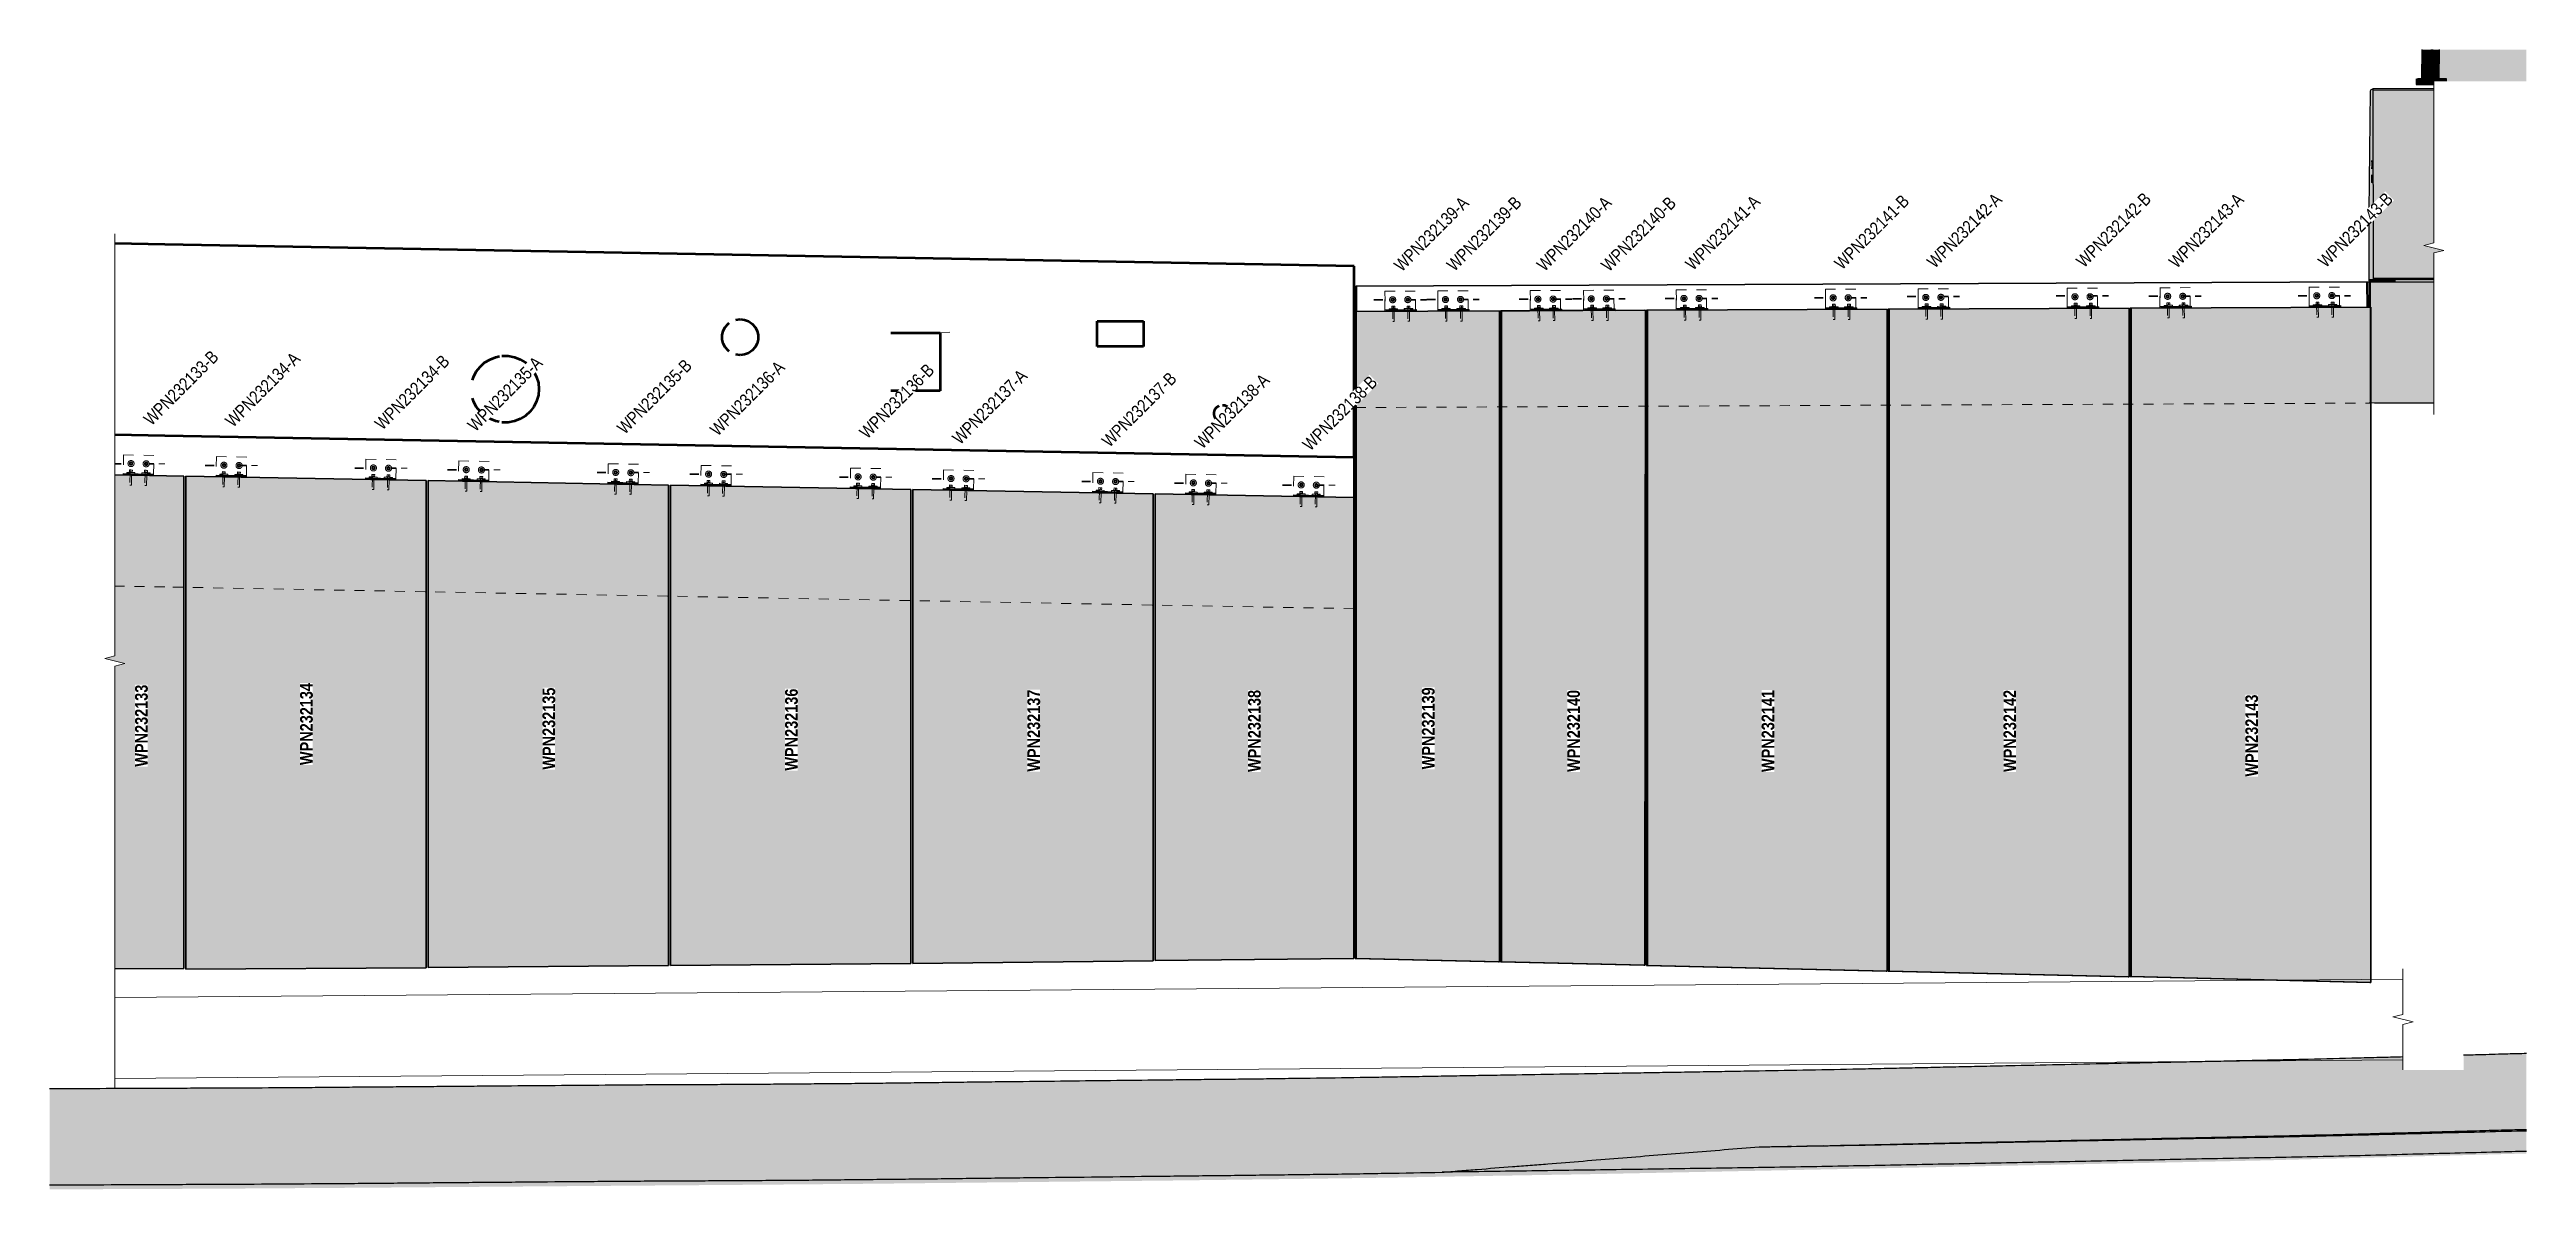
# Model space of a CAD drawing. Header units: metres. Extents: x 0 to 53, y 3 to 547.
# Drawn here: x 28.83 to 53.36, y 12.55 to 23.83 of the extents above; entities outside this region: 3.
import ezdxf

# ---------------------------------------------------------------- set-up
doc = ezdxf.new("R2010")
doc.units = ezdxf.units.M
doc.linetypes.add('JacobsDash', pattern=[0.0045, 0.003, -0.0015])
for name, color, linetype, lineweight in [('A-DETL', 7, 'Continuous', 13), ('A-DETL-GENF', 7, 'Continuous', 9), ('A-GENM', 7, 'Continuous', 35), ('A-GENM-IDEN', 7, 'Continuous', 18), ('G-ANNO-TEXT', 7, 'Continuous', 9), ('S-BEAM', 7, 'Continuous', 50), ('S-BEAM-HDLN', 7, 'JacobsDash', 18), ('S-FNDN', 7, 'Continuous', 50), ('S-FNDN-HDLN', 7, 'JacobsDash', 18), ('S-FNDN-IDEN', 7, 'Continuous', 18), ('S-FSTN', 7, 'Continuous', 18)]:
    doc.layers.add(name, color=color, linetype=linetype, lineweight=lineweight)
doc.styles.add('Arial Narrow', font='ARIALN.TTF', dxfattribs={"height": 0.0035})
doc.styles.add('Arial Narrow_1', font='ARIALN.TTF', dxfattribs={"height": 0.005})
doc.styles.add('Arial Narrow_2', font='ARIALN.TTF', dxfattribs={"height": 0.125})
doc.styles.add('Arial Narrow_B', font='ARIALNB.TTF', dxfattribs={"height": 0.125})

msp = doc.modelspace()

# ---------------------------------------------------------------- texts
at = {"layer": 'G-ANNO-TEXT', "insert": (0.234, 2.661), "char_height": 0.0035, "attachment_point": 1, "style": 'Arial Narrow', "bg_fill": 3, "box_fill_scale": 1, "bg_fill_color": 256, "bg_fill_true_color": 13158600, "bg_fill_transparency": 0}
msp.add_mtext('1.', dxfattribs=at)

# ---------------------------------------------------------------- blocks, each defined once
blk = doc.blocks.new('StitchPour_RS36B_01 - StitchPour_RS36B_01-61148557-DRG-2873194 - ELEVATION - FASCIA PANEL AT ABUTMENT B AND B2')
at = {"layer": 'A-GENM', "lineweight": 25, "true_color": 0xf4f4f4}
h = blk.add_hatch(color=7, dxfattribs=at)
edge = h.paths.add_edge_path()
edge.add_line((-1094.991, 21.536), (-1094.99, 21.536))
edge.add_line((-1094.99, 21.536), (-1094.99, 21.936))
edge.add_line((-1094.99, 21.936), (-1094.991, 21.936))
h = blk.add_hatch(color=7, dxfattribs=at)
edge = h.paths.add_edge_path()
edge.add_line((-1094.73, 21.556), (-1094.989, 21.555))
edge.add_line((-1094.989, 21.555), (-1094.99, 21.57))
edge.add_line((-1094.99, 21.57), (-1094.99, 21.536))
edge.add_line((-1094.99, 21.536), (-1094.942, 21.535))
edge.add_line((-1094.942, 21.535), (-1094.73, 21.535))
at = {"layer": 'A-GENM', "color": 253, "lineweight": 25, "true_color": 0xa3a3a3}
for p, q in [((-1094.99, 21.936), (-1094.995, 21.936)), ((-1094.995, 21.536), (-1094.99, 21.536))]:
    blk.add_line(p, q, dxfattribs=at)
at = {"layer": 'A-GENM', "color": 253, "lineweight": 25, "true_color": 0xa3a3a3, "flags": 128}
blk.add_lwpolyline([(-1094.99, 21.536), (-1094.99, 21.602), (-1094.99, 21.669), (-1094.99, 21.736), (-1094.99, 21.802), (-1094.99, 21.869), (-1094.99, 21.936)], dxfattribs=at)
blk = doc.blocks.new('Barrier-Precast-MPB-03-B - Typical-64000325-DRG-2873194 - ELEVATION - FASCIA PANEL AT ABUTMENT B AND B2')
at = {"layer": 'A-GENM', "lineweight": 25, "true_color": 0xf4f4f4}
h = blk.add_hatch(color=7, dxfattribs=at)
h.paths.add_polyline_path([(-1094.989, 21.555), (-1094.952, 21.555), (-1094.951, 21.57), (-1094.953, 23.43), (-1094.954, 23.445), (-1094.976, 23.436), (-1094.977, 23.421), (-1094.99, 22.235), (-1094.99, 21.57)])
h.paths.add_polyline_path([(-1094.963, 22.515), (-1094.964, 22.517), (-1094.965, 22.535), (-1094.965, 22.57), (-1094.965, 22.59), (-1094.964, 22.595), (-1094.963, 22.593), (-1094.962, 22.575), (-1094.962, 22.54), (-1094.963, 22.52)])
h.paths.add_polyline_path([(-1094.964, 22.655), (-1094.965, 22.665), (-1094.965, 22.68), (-1094.965, 22.715), (-1094.964, 22.733), (-1094.964, 22.735), (-1094.963, 22.73), (-1094.962, 22.71), (-1094.962, 22.675), (-1094.963, 22.657)])
for points in [[(-1094.953, 23.43), (-1094.35, 23.431), (-1094.35, 23.445), (-1094.954, 23.445)], [(-1094.951, 21.57), (-1094.35, 21.571), (-1094.35, 21.821), (-1094.25, 21.846), (-1094.45, 21.896), (-1094.35, 21.921), (-1094.35, 23.431), (-1094.953, 23.43), (-1094.952, 22.395)], [(-1094.965, 22.66), (-1094.963, 22.66), (-1094.962, 22.675), (-1094.962, 22.71), (-1094.963, 22.731), (-1094.964, 22.734), (-1094.964, 22.731), (-1094.965, 22.715), (-1094.965, 22.68), (-1094.965, 22.66)], [(-1094.964, 22.655), (-1094.963, 22.658), (-1094.963, 22.66), (-1094.965, 22.66), (-1094.964, 22.657)], [(-1094.965, 22.59), (-1094.963, 22.59), (-1094.963, 22.593), (-1094.964, 22.594), (-1094.965, 22.59)], [(-1094.963, 22.515), (-1094.963, 22.525), (-1094.962, 22.546), (-1094.962, 22.577), (-1094.963, 22.59), (-1094.965, 22.59), (-1094.965, 22.563), (-1094.965, 22.535), (-1094.964, 22.517), (-1094.964, 22.516)], [(-1094.952, 21.555), (-1094.35, 21.556), (-1094.35, 21.571), (-1094.951, 21.57)]]:
    blk.add_hatch(color=7, dxfattribs=at).paths.add_polyline_path(points)
at = {"layer": 'A-GENM', "color": 253, "lineweight": 25, "true_color": 0xa3a3a3}
for p, q in [((-1094.99, 22.235), (-1094.977, 23.421)), ((-1094.977, 23.421), (-1094.976, 23.436)), ((-1094.976, 23.436), (-1094.954, 23.445)), ((-1094.954, 23.445), (-1094.953, 23.43)), ((-1094.35, 23.445), (-1094.954, 23.445)), ((-1094.35, 23.431), (-1094.953, 23.43)), ((-1094.953, 23.43), (-1094.951, 21.57)), ((-1094.99, 21.57), (-1094.99, 22.235)), ((-1094.989, 21.555), (-1094.99, 21.57)), ((-1094.952, 21.555), (-1094.989, 21.555)), ((-1094.951, 21.57), (-1094.952, 21.555)), ((-1094.35, 21.556), (-1094.952, 21.555)), ((-1094.951, 21.57), (-1094.35, 21.571))]:
    blk.add_line(p, q, dxfattribs=at)
for points, knots in [([(-1094.964, 22.733), (-1094.964, 22.733), (-1094.964, 22.733), (-1094.964, 22.732), (-1094.965, 22.731), (-1094.965, 22.729), (-1094.965, 22.727), (-1094.965, 22.726), (-1094.965, 22.725), (-1094.965, 22.724), (-1094.965, 22.722), (-1094.965, 22.72), (-1094.965, 22.718), (-1094.965, 22.715), (-1094.965, 22.712), (-1094.965, 22.709), (-1094.965, 22.706), (-1094.966, 22.701), (-1094.966, 22.694), (-1094.965, 22.686), (-1094.965, 22.681), (-1094.965, 22.677), (-1094.965, 22.674), (-1094.965, 22.672), (-1094.965, 22.669), (-1094.965, 22.667), (-1094.965, 22.664), (-1094.965, 22.661), (-1094.965, 22.66)], [-0.7777778, -0.7777778, -0.7777778, -0.7777778, -0.7760417, -0.7708333, -0.75, -0.7083333, -0.6875, -0.6770833, -0.6666667, -0.6527778, -0.6388889, -0.6111111, -0.5833333, -0.5555556, -0.5277778, -0.5, -0.4722222, -0.4444444, -0.3333333, -0.2777778, -0.2222222, -0.1944444, -0.1666667, -0.1388889, -0.1111111, -0.0833333, -0.0555556, 0, 0, 0, 0]), ([(-1094.965, 22.66), (-1094.965, 22.659), (-1094.964, 22.657), (-1094.964, 22.656), (-1094.964, 22.655), (-1094.964, 22.655), (-1094.964, 22.655), (-1094.964, 22.655), (-1094.963, 22.656), (-1094.963, 22.657), (-1094.963, 22.657), (-1094.963, 22.658), (-1094.963, 22.659), (-1094.963, 22.661), (-1094.963, 22.663), (-1094.963, 22.664), (-1094.963, 22.665), (-1094.963, 22.666), (-1094.962, 22.667), (-1094.962, 22.669), (-1094.962, 22.672), (-1094.962, 22.675), (-1094.962, 22.678), (-1094.962, 22.68), (-1094.962, 22.683), (-1094.962, 22.689), (-1094.962, 22.696), (-1094.962, 22.704), (-1094.962, 22.709), (-1094.962, 22.712), (-1094.962, 22.715), (-1094.962, 22.718), (-1094.962, 22.721), (-1094.963, 22.723), (-1094.963, 22.726), (-1094.963, 22.728), (-1094.963, 22.73)], [-1, -1, -1, -1, -0.958333, -0.916667, -0.895833, -0.885417, -0.875, -0.833333, -0.791667, -0.78125, -0.776042, -0.770833, -0.75, -0.708333, -0.6875, -0.677083, -0.666667, -0.652778, -0.638889, -0.611111, -0.583333, -0.555556, -0.527778, -0.5, -0.472222, -0.444444, -0.333333, -0.277778, -0.222222, -0.194444, -0.166667, -0.138889, -0.111111, -0.083333, -0.055556, 0, 0, 0, 0]), ([(-1094.965, 22.59), (-1094.964, 22.591), (-1094.964, 22.593), (-1094.964, 22.594), (-1094.964, 22.594), (-1094.964, 22.595), (-1094.964, 22.595), (-1094.963, 22.595), (-1094.963, 22.594), (-1094.963, 22.593), (-1094.963, 22.593), (-1094.963, 22.592), (-1094.963, 22.591), (-1094.963, 22.589), (-1094.963, 22.588), (-1094.963, 22.586), (-1094.963, 22.585), (-1094.962, 22.584), (-1094.962, 22.582), (-1094.962, 22.58), (-1094.962, 22.578), (-1094.962, 22.576), (-1094.962, 22.574), (-1094.962, 22.572), (-1094.962, 22.568), (-1094.962, 22.564), (-1094.962, 22.558), (-1094.962, 22.551), (-1094.962, 22.545), (-1094.962, 22.541), (-1094.962, 22.538), (-1094.962, 22.534), (-1094.962, 22.531), (-1094.962, 22.529), (-1094.962, 22.526), (-1094.963, 22.523), (-1094.963, 22.521), (-1094.963, 22.52)], [0, 0, 0, 0, 0.055556, 0.083333, 0.097222, 0.111111, 0.138889, 0.166667, 0.194444, 0.208333, 0.222222, 0.236111, 0.25, 0.277778, 0.305556, 0.319444, 0.333333, 0.347222, 0.361111, 0.388889, 0.416667, 0.430556, 0.444444, 0.472222, 0.5, 0.555556, 0.611111, 0.666667, 0.75, 0.770833, 0.791667, 0.833333, 0.875, 0.895833, 0.916667, 0.958333, 1, 1, 1, 1]), ([(-1094.964, 22.517), (-1094.964, 22.517), (-1094.964, 22.518), (-1094.964, 22.519), (-1094.965, 22.52), (-1094.965, 22.522), (-1094.965, 22.523), (-1094.965, 22.525), (-1094.965, 22.526), (-1094.965, 22.527), (-1094.965, 22.529), (-1094.965, 22.532), (-1094.965, 22.533), (-1094.965, 22.535), (-1094.965, 22.538), (-1094.965, 22.541), (-1094.965, 22.546), (-1094.965, 22.552), (-1094.965, 22.559), (-1094.965, 22.565), (-1094.965, 22.569), (-1094.965, 22.572), (-1094.965, 22.575), (-1094.965, 22.579), (-1094.965, 22.581), (-1094.965, 22.583), (-1094.965, 22.586), (-1094.965, 22.589), (-1094.965, 22.59)], [0.2222222, 0.2222222, 0.2222222, 0.2222222, 0.2361111, 0.25, 0.2777778, 0.3055556, 0.3194444, 0.3333333, 0.3472222, 0.3611111, 0.3888889, 0.4166667, 0.4305556, 0.4444444, 0.4722222, 0.5, 0.5555556, 0.6111111, 0.6666667, 0.75, 0.7708333, 0.7916667, 0.8333333, 0.875, 0.8958333, 0.9166667, 0.9583333, 1, 1, 1, 1]), ([(-1094.963, 22.73), (-1094.963, 22.731), (-1094.963, 22.732), (-1094.963, 22.734), (-1094.964, 22.734), (-1094.964, 22.735), (-1094.964, 22.735)], [-1, -1, -1, -1, -0.9583333, -0.9166667, -0.8958333, -0.8888889, -0.8888889, -0.8888889, -0.8888889]), ([(-1094.963, 22.52), (-1094.963, 22.519), (-1094.963, 22.517), (-1094.963, 22.516), (-1094.963, 22.515), (-1094.963, 22.515), (-1094.963, 22.515)], [0, 0, 0, 0, 0.0555556, 0.0833333, 0.0972222, 0.1111111, 0.1111111, 0.1111111, 0.1111111])]:
    blk.add_open_spline(points, degree=3, knots=knots, dxfattribs=at)
blk = doc.blocks.new('SCR_SE_1 - SCR_SE_1-66993702-DRG-2873194 - ELEVATION - FASCIA PANEL AT ABUTMENT B AND B2')
at = {"layer": 'A-GENM', "lineweight": 25, "true_color": 0xebebeb}
blk.add_hatch(color=7, dxfattribs=at).paths.add_polyline_path([(-1094.228, 23.521), (-1093.433, 23.521), (-1093.433, 23.834), (-1094.297, 23.834), (-1094.3, 23.549), (-1094.228, 23.549)])
blk = doc.blocks.new('PLATE ph - PLATE ph-66945816-DRG-2873194 - ELEVATION - FASCIA PANEL AT ABUTMENT B AND B2')
at = {"layer": 'A-GENM', "lineweight": 25, "true_color": 0xebebeb}
for points in [[(-1094.526, 23.487), (-1094.507, 23.494), (-1094.507, 23.549), (-1094.526, 23.542)], [(-1094.507, 23.494), (-1094.35, 23.494), (-1094.35, 23.521), (-1094.228, 23.521), (-1094.228, 23.549), (-1094.507, 23.549)], [(-1094.526, 23.487), (-1094.35, 23.487), (-1094.35, 23.494), (-1094.507, 23.494)]]:
    blk.add_hatch(color=7, dxfattribs=at).paths.add_polyline_path(points)
at = {"layer": 'A-GENM', "color": 253, "lineweight": 25, "true_color": 0xaeaeae}
for p, q in [((-1094.526, 23.542), (-1094.507, 23.549)), ((-1094.507, 23.549), (-1094.228, 23.549)), ((-1094.507, 23.494), (-1094.507, 23.549)), ((-1094.228, 23.549), (-1094.228, 23.521)), ((-1094.526, 23.542), (-1094.526, 23.487)), ((-1094.507, 23.494), (-1094.526, 23.487)), ((-1094.526, 23.487), (-1094.35, 23.487)), ((-1094.35, 23.494), (-1094.507, 23.494))]:
    blk.add_line(p, q, dxfattribs=at)
blk = doc.blocks.new('POST_2420_1C_360UB - 1C-68560598-DRG-2873194 - ELEVATION - FASCIA PANEL AT ABUTMENT B AND B2')
at = {"layer": 'A-GENM', "lineweight": 25, "true_color": 0xebebeb}
for points in [[(-1094.472, 23.549), (-1094.471, 23.549), (-1094.469, 23.834), (-1094.469, 23.834), (-1094.472, 23.549)], [(-1094.471, 23.549), (-1094.401, 23.549), (-1094.398, 23.834), (-1094.469, 23.834), (-1094.471, 23.549)], [(-1094.401, 23.549), (-1094.389, 23.549), (-1094.386, 23.834), (-1094.398, 23.834), (-1094.401, 23.549)], [(-1094.389, 23.549), (-1094.373, 23.549), (-1094.372, 23.834), (-1094.386, 23.834), (-1094.389, 23.549)], [(-1094.373, 23.549), (-1094.365, 23.549), (-1094.364, 23.834), (-1094.372, 23.834), (-1094.373, 23.549)], [(-1094.365, 23.549), (-1094.3, 23.549), (-1094.297, 23.834), (-1094.364, 23.834), (-1094.365, 23.549)]]:
    blk.add_hatch(color=7, dxfattribs=at).paths.add_polyline_path(points)
at = {"layer": 'A-GENM', "color": 253, "lineweight": 25, "true_color": 0xaeaeae}
for p, q in [((-1094.469, 23.834), (-1094.472, 23.549)), ((-1094.469, 23.834), (-1094.471, 23.549)), ((-1094.373, 23.549), (-1094.372, 23.834)), ((-1094.364, 23.834), (-1094.365, 23.549)), ((-1094.297, 23.834), (-1094.3, 23.549))]:
    blk.add_line(p, q, dxfattribs=at)
blk = doc.blocks.new('Top of Pavement - RL A - Top of Pavement - RL A-68818558-DRG-2873194 - ELEVATION - FASCIA PANEL AT ABUTMENT B AND B2')
at = {"layer": 'A-GENM', "lineweight": 25, "true_color": 0xe8e8e8}
for points in [[(-1117.962, 12.596), (-1115.51, 12.608), (-1114.376, 12.617), (-1113.242, 12.627), (-1112.108, 12.635), (-1110.975, 12.641), (-1109.841, 12.651), (-1107.573, 12.676), (-1106.439, 12.689), (-1105.306, 12.703), (-1104.165, 12.722), (-1103.823, 12.75), (-1103.125, 12.805), (-1101.379, 12.945), (-1101.03, 12.973), (-1100.042, 12.992), (-1096.089, 13.078), (-1094.967, 13.105), (-1093.433, 13.146), (-1093.433, 13.896), (-1094.056, 13.88), (-1094.056, 13.734), (-1094.656, 13.734), (-1094.656, 13.863), (-1095.101, 13.851), (-1096.089, 13.828), (-1098.065, 13.785), (-1100.042, 13.742), (-1101.099, 13.722), (-1103.007, 13.691), (-1104.984, 13.658), (-1105.972, 13.644), (-1109.926, 13.6), (-1110.915, 13.591), (-1111.903, 13.586), (-1112.892, 13.579), (-1114.869, 13.563), (-1115.857, 13.556), (-1117.962, 13.546), (-1117.962, 12.765)], [(-1104.172, 12.722), (-1100.828, 12.771), (-1100.332, 12.779), (-1099.566, 12.794), (-1096.231, 12.861), (-1095.813, 12.869), (-1095.395, 12.878), (-1094.42, 12.903), (-1093.433, 12.928), (-1093.433, 13.133), (-1095.575, 13.079), (-1096.089, 13.069), (-1097.077, 13.049), (-1099.795, 12.995), (-1100.61, 12.98), (-1101.03, 12.973), (-1104.165, 12.722)], [(-1117.962, 12.552), (-1116.293, 12.559), (-1114.804, 12.569), (-1110.848, 12.599), (-1110.629, 12.601), (-1109.909, 12.607), (-1106.836, 12.64), (-1106.439, 12.645), (-1105.649, 12.655), (-1104.71, 12.668), (-1103.566, 12.688), (-1102.737, 12.702), (-1096.516, 12.828), (-1096.024, 12.839), (-1093.791, 12.898), (-1093.433, 12.907), (-1093.433, 12.928), (-1095.395, 12.878), (-1095.813, 12.869), (-1097.066, 12.844), (-1099.992, 12.786), (-1100.621, 12.774), (-1101.099, 12.766), (-1102.3, 12.749), (-1104.172, 12.722), (-1105.306, 12.703), (-1106.439, 12.689), (-1109.841, 12.651), (-1110.975, 12.641), (-1112.108, 12.635), (-1113.729, 12.622), (-1114.376, 12.617), (-1115.51, 12.608), (-1117.962, 12.596), (-1117.962, 12.554)]]:
    blk.add_hatch(color=254, dxfattribs=at).paths.add_polyline_path(points)
h = blk.add_hatch(color=254, dxfattribs=at)
h.paths.add_polyline_path([(-1097.673, 13.037), (-1097.254, 13.046), (-1097.571, 13.046)])
h.paths.add_polyline_path([(-1098.093, 13.029), (-1097.673, 13.037), (-1097.571, 13.046), (-1098.065, 13.035)])
h.paths.add_polyline_path([(-1101.03, 12.973), (-1100.332, 12.985), (-1099.771, 12.995), (-1098.093, 13.029), (-1098.065, 13.035), (-1100.217, 12.989), (-1100.87, 12.976)])
h.paths.add_polyline_path([(-1094.112, 13.128), (-1094.112, 13.128), (-1093.897, 13.129)])
h.paths.add_polyline_path([(-1093.638, 13.128), (-1093.433, 13.133), (-1093.433, 13.146), (-1094.112, 13.128), (-1093.897, 13.128)])
h.paths.add_polyline_path([(-1097.254, 13.046), (-1096.089, 13.069), (-1095.575, 13.079), (-1094.967, 13.094), (-1093.638, 13.128), (-1094.112, 13.128), (-1095.1, 13.101), (-1096.089, 13.078), (-1097.571, 13.046)])
at = {"layer": 'A-GENM', "color": 253, "lineweight": 25, "true_color": 0xa3a3a3}
for points, knots in [([(-1094.656, 13.863), (-1094.722, 13.861), (-1094.87, 13.857), (-1095.183, 13.849), (-1095.512, 13.841), (-1095.842, 13.833), (-1096.089, 13.828), (-1096.336, 13.822), (-1096.583, 13.817), (-1096.83, 13.812), (-1097.159, 13.805), (-1097.571, 13.796), (-1098.065, 13.785), (-1098.477, 13.776), (-1098.807, 13.769), (-1099.054, 13.764), (-1099.301, 13.758), (-1099.548, 13.753), (-1099.795, 13.747), (-1100.124, 13.74), (-1100.536, 13.732), (-1100.948, 13.725), (-1101.277, 13.719), (-1101.525, 13.715), (-1101.772, 13.711), (-1102.019, 13.707), (-1102.266, 13.703), (-1102.595, 13.698), (-1103.007, 13.691), (-1103.419, 13.684), (-1103.748, 13.679), (-1103.995, 13.675), (-1104.243, 13.67), (-1104.49, 13.666), (-1104.737, 13.662), (-1105.066, 13.657), (-1105.396, 13.652), (-1105.725, 13.648), (-1105.972, 13.644), (-1106.219, 13.641), (-1106.466, 13.639), (-1106.714, 13.636), (-1107.043, 13.632), (-1107.455, 13.628), (-1107.949, 13.622), (-1108.361, 13.618), (-1108.691, 13.614), (-1108.938, 13.611), (-1109.185, 13.608), (-1109.432, 13.605), (-1109.679, 13.602), (-1109.926, 13.599), (-1110.173, 13.597), (-1110.42, 13.595), (-1110.667, 13.593), (-1110.915, 13.591), (-1111.162, 13.59), (-1111.409, 13.588), (-1111.656, 13.587), (-1111.903, 13.586), (-1112.15, 13.585), (-1112.48, 13.582), (-1112.892, 13.579), (-1113.303, 13.576), (-1113.633, 13.573), (-1113.88, 13.571), (-1114.127, 13.569), (-1114.374, 13.567), (-1114.621, 13.565), (-1114.869, 13.563), (-1115.116, 13.561), (-1115.445, 13.558), (-1115.857, 13.555), (-1116.269, 13.554), (-1116.598, 13.552), (-1116.846, 13.552), (-1117.093, 13.55), (-1117.422, 13.549), (-1117.712, 13.548), (-1117.92, 13.547), (-1117.962, 13.546)], [0.2962617, 0.2962617, 0.2962617, 0.2962617, 0.297619, 0.2993197, 0.3027211, 0.3044218, 0.3061224, 0.3078231, 0.3095238, 0.3112245, 0.3129252, 0.3163265, 0.3197279, 0.3231293, 0.3248299, 0.3265306, 0.3282313, 0.329932, 0.3316327, 0.3333333, 0.3367347, 0.3401361, 0.3418367, 0.3435374, 0.3452381, 0.3469388, 0.3486395, 0.3503401, 0.3537415, 0.3571429, 0.3588435, 0.3605442, 0.3622449, 0.3639456, 0.3656463, 0.3673469, 0.3707483, 0.372449, 0.3741497, 0.3758503, 0.377551, 0.3792517, 0.3809524, 0.3843537, 0.3877551, 0.3911565, 0.3928571, 0.3945578, 0.3962585, 0.3979592, 0.3996599, 0.4013605, 0.4030612, 0.4047619, 0.4064626, 0.4081633, 0.4098639, 0.4115646, 0.4132653, 0.414966, 0.4166667, 0.4183673, 0.4217687, 0.4251701, 0.4268707, 0.4285714, 0.4302721, 0.4319728, 0.4336735, 0.4353741, 0.4370748, 0.4387755, 0.4421769, 0.4455782, 0.4472789, 0.4489796, 0.4506803, 0.452381, 0.4557823, 0.4566648, 0.4566648, 0.4566648, 0.4566648]), ([(-1093.433, 13.896), (-1093.495, 13.895), (-1093.639, 13.891), (-1093.847, 13.885), (-1093.993, 13.881), (-1094.056, 13.88)], [0.287842856, 0.287842856, 0.287842856, 0.287842856, 0.289115646, 0.290816327, 0.292131127, 0.292131127, 0.292131127, 0.292131127]), ([(-1100.332, 12.986), (-1100.318, 12.987), (-1100.221, 12.988), (-1100.042, 12.992), (-1099.795, 12.997), (-1099.548, 13.003), (-1099.301, 13.008), (-1099.136, 13.012), (-1099.053, 13.014)], [0.01412238, 0.01412238, 0.01412238, 0.01412238, 0.015, 0.02, 0.025, 0.03, 0.035, 0.04, 0.04, 0.04, 0.04]), ([(-1099.053, 13.014), (-1098.971, 13.015), (-1098.806, 13.019), (-1098.477, 13.026), (-1098.23, 13.031), (-1098.065, 13.035)], [0.04, 0.04, 0.04, 0.04, 0.045, 0.05, 0.06, 0.06, 0.06, 0.06]), ([(-1098.065, 13.035), (-1097.9, 13.039), (-1097.571, 13.046), (-1097.159, 13.055), (-1096.83, 13.062), (-1096.583, 13.067), (-1096.336, 13.072), (-1096.171, 13.076), (-1096.089, 13.078)], [0.06, 0.06, 0.06, 0.06, 0.07, 0.08, 0.085, 0.09, 0.095, 0.1, 0.1, 0.1, 0.1]), ([(-1096.089, 13.078), (-1096.006, 13.079), (-1095.842, 13.083), (-1095.512, 13.091), (-1095.265, 13.097), (-1095.1, 13.101)], [0.1, 0.1, 0.1, 0.1, 0.105, 0.11, 0.12, 0.12, 0.12, 0.12]), ([(-1095.1, 13.101), (-1095.018, 13.103), (-1094.853, 13.108), (-1094.606, 13.114), (-1094.359, 13.121), (-1094.112, 13.128), (-1093.865, 13.135), (-1093.639, 13.141), (-1093.495, 13.145), (-1093.433, 13.146)], [0.12, 0.12, 0.12, 0.12, 0.125, 0.13, 0.135, 0.14, 0.145, 0.15, 0.15373805, 0.15373805, 0.15373805, 0.15373805]), ([(-1093.897, 13.121), (-1093.757, 13.125), (-1093.603, 13.129), (-1093.448, 13.133), (-1093.433, 13.133)], [0.144067797, 0.144067797, 0.144067797, 0.144067797, 0.152542373, 0.153435941, 0.153435941, 0.153435941, 0.153435941]), ([(-1104.172, 12.722), (-1104.114, 12.726), (-1103.997, 12.736), (-1103.765, 12.755), (-1103.532, 12.773), (-1103.299, 12.791), (-1103.183, 12.8), (-1103.125, 12.805)], [0, 0, 0, 0, 0.0555556, 0.1111111, 0.2222222, 0.2777778, 0.3333333, 0.3333333, 0.3333333, 0.3333333]), ([(-1100.631, 12.98), (-1100.599, 12.981), (-1100.519, 12.983), (-1100.44, 12.984), (-1100.392, 12.985)], [0.008075841, 0.008075841, 0.008075841, 0.008075841, 0.01, 0.012921357, 0.012921357, 0.012921357, 0.012921357]), ([(-1117.962, 12.596), (-1117.901, 12.597), (-1117.65, 12.598), (-1117.305, 12.599), (-1116.927, 12.601), (-1116.738, 12.602), (-1116.644, 12.602)], [0.83782564, 0.83782564, 0.83782564, 0.83782564, 0.84, 0.84666667, 0.85, 0.85333333, 0.85333333, 0.85333333, 0.85333333]), ([(-1116.644, 12.602), (-1116.549, 12.603), (-1116.36, 12.604), (-1115.982, 12.605), (-1115.699, 12.606), (-1115.51, 12.608)], [0.85333333, 0.85333333, 0.85333333, 0.85333333, 0.85666667, 0.86, 0.86666667, 0.86666667, 0.86666667, 0.86666667]), ([(-1115.51, 12.608), (-1115.321, 12.609), (-1115.037, 12.611), (-1114.659, 12.614), (-1114.47, 12.616), (-1114.376, 12.617)], [0.86666667, 0.86666667, 0.86666667, 0.86666667, 0.87333333, 0.87666667, 0.88, 0.88, 0.88, 0.88]), ([(-1114.376, 12.617), (-1114.281, 12.618), (-1114.092, 12.619), (-1113.809, 12.622), (-1113.526, 12.624), (-1113.148, 12.627), (-1112.77, 12.63), (-1112.392, 12.633), (-1112.108, 12.635), (-1111.825, 12.637), (-1111.541, 12.638), (-1111.258, 12.639), (-1110.975, 12.641), (-1110.691, 12.643), (-1110.408, 12.645), (-1110.124, 12.648), (-1109.841, 12.651), (-1109.557, 12.654), (-1109.274, 12.657), (-1108.99, 12.66), (-1108.707, 12.664), (-1108.424, 12.667), (-1108.046, 12.671), (-1107.573, 12.676), (-1107.101, 12.682), (-1106.723, 12.686), (-1106.534, 12.688), (-1106.439, 12.689)], [0.88, 0.88, 0.88, 0.88, 0.88333333, 0.88666667, 0.89, 0.89333333, 0.9, 0.90333333, 0.90666667, 0.91, 0.91333333, 0.91666667, 0.92, 0.92333333, 0.92666667, 0.93, 0.93333333, 0.93666667, 0.94, 0.94333333, 0.94666667, 0.95, 0.95333333, 0.96, 0.96666667, 0.97, 0.97333333, 0.97333333, 0.97333333, 0.97333333]), ([(-1105.306, 12.703), (-1105.211, 12.704), (-1105.022, 12.707), (-1104.644, 12.713), (-1104.361, 12.718), (-1104.172, 12.722)], [0.98666667, 0.98666667, 0.98666667, 0.98666667, 0.99, 0.99333333, 1, 1, 1, 1])]:
    blk.add_open_spline(points, degree=3, knots=knots, dxfattribs=at)
for points in [[(-1099.771, 12.995), (-1099.631, 12.998), (-1099.491, 13.001), (-1099.352, 13.004)], [(-1099.352, 13.004), (-1099.212, 13.007), (-1098.932, 13.012), (-1098.512, 13.021), (-1098.093, 13.029), (-1097.813, 13.035), (-1097.673, 13.037)], [(-1097.673, 13.037), (-1097.533, 13.04), (-1097.254, 13.046), (-1096.834, 13.054), (-1096.415, 13.063), (-1096.135, 13.068), (-1095.995, 13.07)], [(-1095.995, 13.07), (-1095.855, 13.073), (-1095.715, 13.076), (-1095.575, 13.079)], [(-1095.575, 13.079), (-1095.436, 13.082), (-1095.296, 13.086), (-1095.156, 13.089)], [(-1095.156, 13.089), (-1095.016, 13.093), (-1094.736, 13.1), (-1094.317, 13.111), (-1094.037, 13.118), (-1093.897, 13.121)], [(-1103.125, 12.805), (-1103.008, 12.814), (-1102.892, 12.824), (-1102.776, 12.833)], [(-1102.776, 12.833), (-1102.659, 12.843), (-1102.427, 12.861), (-1102.077, 12.89), (-1101.728, 12.918), (-1101.379, 12.945), (-1101.146, 12.964), (-1101.03, 12.973)], [(-1100.828, 12.771), (-1100.967, 12.768), (-1101.246, 12.764), (-1101.664, 12.758), (-1102.082, 12.752), (-1102.361, 12.748), (-1102.5, 12.746)], [(-1101.03, 12.973), (-1100.89, 12.975), (-1100.75, 12.977), (-1100.61, 12.98)], [(-1101.03, 12.973), (-1100.924, 12.975), (-1100.817, 12.977), (-1100.711, 12.979)], [(-1100.41, 12.778), (-1100.549, 12.775), (-1100.688, 12.773), (-1100.828, 12.771)], [(-1100.61, 12.98), (-1100.471, 12.982), (-1100.331, 12.985), (-1100.191, 12.987)], [(-1099.992, 12.786), (-1100.131, 12.783), (-1100.27, 12.78), (-1100.41, 12.778)], [(-1100.191, 12.987), (-1100.051, 12.99), (-1099.911, 12.993), (-1099.771, 12.995)], [(-1097.902, 12.827), (-1098.041, 12.824), (-1098.32, 12.819), (-1098.738, 12.811), (-1099.156, 12.802), (-1099.574, 12.794), (-1099.852, 12.788), (-1099.992, 12.786)], [(-1097.484, 12.836), (-1097.624, 12.833), (-1097.763, 12.83), (-1097.902, 12.827)], [(-1095.813, 12.869), (-1095.952, 12.866), (-1096.231, 12.861), (-1096.648, 12.853), (-1097.066, 12.844), (-1097.345, 12.838), (-1097.484, 12.836)], [(-1095.395, 12.878), (-1095.534, 12.875), (-1095.673, 12.872), (-1095.813, 12.869)], [(-1094.977, 12.888), (-1095.116, 12.885), (-1095.255, 12.881), (-1095.395, 12.878)], [(-1093.723, 12.921), (-1093.863, 12.917), (-1094.141, 12.91), (-1094.559, 12.899), (-1094.838, 12.892), (-1094.977, 12.888)], [(-1093.433, 12.928), (-1093.53, 12.926), (-1093.627, 12.923), (-1093.723, 12.921)], [(-1106.439, 12.689), (-1106.345, 12.69), (-1106.156, 12.692), (-1105.873, 12.696), (-1105.589, 12.699), (-1105.4, 12.702), (-1105.306, 12.703)], [(-1103.336, 12.734), (-1103.475, 12.732), (-1103.754, 12.728), (-1104.033, 12.724), (-1104.172, 12.722)], [(-1102.918, 12.74), (-1103.057, 12.738), (-1103.197, 12.736), (-1103.336, 12.734)], [(-1102.5, 12.746), (-1102.639, 12.744), (-1102.779, 12.742), (-1102.918, 12.74)]]:
    blk.add_open_spline(points, degree=3, dxfattribs=at)
blk = doc.blocks.new('T2DPAA-T2D-C3S-RS-M3D-100334_rvt-1-DRG-2873194 - ELEVATION - FASCIA PANEL AT ABUTMENT B AND B2')
at = {"layer": 'A-GENM', "true_color": 0xefefdf}
blk.add_hatch(color=254, dxfattribs=at).paths.add_polyline_path([(-1094.991, 21.285), (-1094.977, 21.285), (-1094.977, 21.536), (-1094.991, 21.535), (-1094.991, 21.435), (-1094.991, 21.285)])
at = {"layer": 'A-GENM', "lineweight": 5, "true_color": 0xefefdf}
for points in [[(-1094.35, 20.334), (-1094.35, 21.534), (-1094.977, 21.536), (-1094.977, 21.285), (-1094.974, 21.285), (-1094.974, 20.336)], [(-1094.35, 21.534), (-1094.35, 21.534), (-1094.35, 21.534), (-1094.909, 21.535)], [(-1094.35, 20.334), (-1094.35, 20.334), (-1094.974, 20.335)]]:
    blk.add_hatch(color=254, dxfattribs=at).paths.add_polyline_path(points)
at = {"layer": 'A-GENM', "color": 253, "lineweight": 25, "true_color": 0xa3a3a3}
for p, q in [((-1094.99, 21.536), (-1094.991, 21.536)), ((-1094.982, 21.536), (-1094.99, 21.536))]:
    blk.add_line(p, q, dxfattribs=at)
at = {"layer": 'A-GENM', "color": 253, "lineweight": 25, "true_color": 0xa3a3a3, "flags": 128}
for points in [[(-1094.977, 20.336), (-1094.977, 20.469), (-1094.977, 20.602), (-1094.977, 20.736), (-1094.977, 20.869), (-1094.977, 21.002), (-1094.977, 21.136), (-1094.977, 21.269), (-1094.977, 21.402), (-1094.977, 21.536)], [(-1094.991, 20.336), (-1094.99, 20.336), (-1094.982, 20.336)]]:
    blk.add_lwpolyline(points, dxfattribs=at)
at = {"layer": 'A-GENM', "color": 253, "lineweight": 25, "true_color": 0xa3a3a3}
for points in [[(-1094.977, 21.536), (-1094.768, 21.535), (-1094.559, 21.534), (-1094.35, 21.534)], [(-1094.35, 20.334), (-1094.559, 20.334), (-1094.768, 20.335), (-1094.977, 20.336)]]:
    blk.add_open_spline(points, degree=3, dxfattribs=at)
for name in ['POST_2420_1C_360UB - 1C-68560598-DRG-2873194 - ELEVATION - FASCIA PANEL AT ABUTMENT B AND B2', 'SCR_SE_1 - SCR_SE_1-66993702-DRG-2873194 - ELEVATION - FASCIA PANEL AT ABUTMENT B AND B2', 'PLATE ph - PLATE ph-66945816-DRG-2873194 - ELEVATION - FASCIA PANEL AT ABUTMENT B AND B2', 'Barrier-Precast-MPB-03-B - Typical-64000325-DRG-2873194 - ELEVATION - FASCIA PANEL AT ABUTMENT B AND B2', 'StitchPour_RS36B_01 - StitchPour_RS36B_01-61148557-DRG-2873194 - ELEVATION - FASCIA PANEL AT ABUTMENT B AND B2', 'Top of Pavement - RL A - Top of Pavement - RL A-68818558-DRG-2873194 - ELEVATION - FASCIA PANEL AT ABUTMENT B AND B2']:
    blk.add_blockref(name, (0, 0), dxfattribs=at)
blk = doc.blocks.new('BR08_20_GEN_WPC_PrecastPanel_Wall__4point - BR08_20_GEN_WPC_PrecastPanel_Wall__4point-8390722-DRG-2873194 - ELEVATION - FASCIA PANEL AT ABUTMENT B AND B2')
at = {"layer": 'A-GENM', "true_color": 0xc0c0c0}
for points in [[(-1107.012, 14.816), (-1105.044, 14.837), (-1105.044, 19.401), (-1107.012, 19.437), (-1107.012, 18.076)], [(-1107.012, 14.816), (-1107.012, 14.816), (-1107.012, 18.076)]]:
    blk.add_hatch(color=9, dxfattribs=at).paths.add_polyline_path(points)
at = {"layer": 'A-GENM'}
for p, q in [((-1107.012, 19.437), (-1107.012, 19.437)), ((-1107.012, 19.437), (-1105.044, 19.401)), ((-1107.012, 19.437), (-1107.012, 14.816)), ((-1107.012, 14.816), (-1107.012, 19.437)), ((-1105.044, 19.401), (-1105.044, 14.837)), ((-1105.044, 14.837), (-1107.012, 14.816)), ((-1107.012, 14.816), (-1107.012, 14.816))]:
    blk.add_line(p, q, dxfattribs=at)
blk = doc.blocks.new('BR08_20_GEN_WPC_PrecastPanel_Wall__4point - BR08_20_GEN_WPC_PrecastPanel_Wall__4point-8403120-DRG-2873194 - ELEVATION - FASCIA PANEL AT ABUTMENT B AND B2')
at = {"layer": 'A-GENM', "true_color": 0xc0c0c0}
for points in [[(-1109.412, 14.789), (-1107.032, 14.815), (-1107.032, 19.436), (-1109.412, 19.48), (-1109.412, 18.076)], [(-1109.412, 14.789), (-1109.412, 14.789), (-1109.412, 18.076)]]:
    blk.add_hatch(color=9, dxfattribs=at).paths.add_polyline_path(points)
at = {"layer": 'A-GENM'}
for p, q in [((-1109.412, 19.48), (-1109.412, 19.48)), ((-1109.412, 19.48), (-1107.032, 19.436)), ((-1109.412, 19.48), (-1109.412, 14.789)), ((-1109.412, 14.789), (-1109.412, 19.48)), ((-1107.032, 19.436), (-1107.032, 14.815)), ((-1107.032, 14.815), (-1109.412, 14.789)), ((-1109.412, 14.789), (-1109.412, 14.789))]:
    blk.add_line(p, q, dxfattribs=at)
blk = doc.blocks.new('BR08_20_GEN_WPC_PrecastPanel_Wall__4point - BR08_20_GEN_WPC_PrecastPanel_Wall__4point-8403119-DRG-2873194 - ELEVATION - FASCIA PANEL AT ABUTMENT B AND B2')
at = {"layer": 'A-GENM', "true_color": 0xc0c0c0}
for points in [[(-1111.812, 14.768), (-1109.432, 14.789), (-1109.432, 19.48), (-1111.812, 19.524), (-1111.812, 18.076)], [(-1111.812, 14.768), (-1111.812, 14.768), (-1111.812, 18.076)]]:
    blk.add_hatch(color=9, dxfattribs=at).paths.add_polyline_path(points)
at = {"layer": 'A-GENM'}
for p, q in [((-1111.812, 19.524), (-1111.812, 19.524)), ((-1111.812, 19.524), (-1109.432, 19.48)), ((-1111.812, 19.524), (-1111.812, 14.768)), ((-1111.812, 14.768), (-1111.812, 19.524)), ((-1109.432, 19.48), (-1109.432, 14.789)), ((-1109.432, 14.789), (-1111.812, 14.768)), ((-1111.812, 14.768), (-1111.812, 14.768))]:
    blk.add_line(p, q, dxfattribs=at)
blk = doc.blocks.new('BR08_20_GEN_WPC_PrecastPanel_Wall__4point - BR08_20_GEN_WPC_PrecastPanel_Wall__4point-8403118-DRG-2873194 - ELEVATION - FASCIA PANEL AT ABUTMENT B AND B2')
at = {"layer": 'A-GENM', "true_color": 0xc0c0c0}
for points in [[(-1114.212, 14.747), (-1111.832, 14.768), (-1111.832, 19.524), (-1114.212, 19.568), (-1114.212, 18.076)], [(-1114.212, 14.747), (-1114.212, 14.747), (-1114.212, 18.076)]]:
    blk.add_hatch(color=9, dxfattribs=at).paths.add_polyline_path(points)
at = {"layer": 'A-GENM'}
for p, q in [((-1114.212, 19.568), (-1114.212, 19.568)), ((-1114.212, 19.568), (-1111.832, 19.524)), ((-1114.212, 19.568), (-1114.212, 14.747)), ((-1114.212, 14.747), (-1114.212, 19.568)), ((-1111.832, 19.524), (-1111.832, 14.768)), ((-1111.832, 14.768), (-1114.212, 14.747)), ((-1114.212, 14.747), (-1114.212, 14.747))]:
    blk.add_line(p, q, dxfattribs=at)
blk = doc.blocks.new('BR08_20_GEN_WPC_PrecastPanel_Wall__4point - BR08_20_GEN_WPC_PrecastPanel_Wall__4point-8403117-DRG-2873194 - ELEVATION - FASCIA PANEL AT ABUTMENT B AND B2')
at = {"layer": 'A-GENM', "true_color": 0xc0c0c0}
for points in [[(-1116.612, 14.732), (-1114.232, 14.746), (-1114.232, 19.568), (-1116.612, 19.612), (-1116.612, 18.076)], [(-1116.612, 14.732), (-1116.612, 14.732), (-1116.612, 18.076)]]:
    blk.add_hatch(color=9, dxfattribs=at).paths.add_polyline_path(points)
at = {"layer": 'A-GENM'}
for p, q in [((-1116.612, 19.612), (-1116.612, 19.612)), ((-1116.612, 19.612), (-1114.232, 19.568)), ((-1116.612, 19.612), (-1116.612, 14.732)), ((-1116.612, 14.732), (-1116.612, 19.612)), ((-1114.232, 19.568), (-1114.232, 14.746)), ((-1114.232, 14.746), (-1116.612, 14.732)), ((-1116.612, 14.732), (-1116.612, 14.732))]:
    blk.add_line(p, q, dxfattribs=at)
blk = doc.blocks.new('BR08_20_GEN_WPC_PrecastPanel_Wall__4point - BR08_20_GEN_WPC_PrecastPanel_Wall__4point-8403116-DRG-2873194 - ELEVATION - FASCIA PANEL AT ABUTMENT B AND B2')
at = {"layer": 'A-GENM', "true_color": 0xc0c0c0}
blk.add_hatch(color=9, dxfattribs=at).paths.add_polyline_path([(-1117.316, 14.734), (-1116.632, 14.738), (-1116.632, 19.612), (-1117.316, 19.624), (-1117.316, 17.832), (-1117.416, 17.807), (-1117.216, 17.757), (-1117.316, 17.732)])
at = {"layer": 'A-GENM'}
for p, q in [((-1117.316, 19.624), (-1116.632, 19.612)), ((-1116.632, 19.612), (-1116.632, 14.738)), ((-1116.632, 14.738), (-1117.316, 14.734))]:
    blk.add_line(p, q, dxfattribs=at)
blk = doc.blocks.new('BR08_20_GEN_WPC_PrecastPanel_Wall__4point - BR08_20_GEN_WPC_PrecastPanel_Wall__4point-8633954-DRG-2873194 - ELEVATION - FASCIA PANEL AT ABUTMENT B AND B2')
at = {"layer": 'A-GENM', "true_color": 0xc0c0c0}
for points in [[(-1105.024, 14.837), (-1105.024, 21.241), (-1105.033, 21.241), (-1105.033, 14.837)], [(-1103.603, 14.804), (-1103.603, 21.248), (-1105.024, 21.241), (-1105.024, 14.837), (-1104.165, 14.817)]]:
    blk.add_hatch(color=9, dxfattribs=at).paths.add_polyline_path(points)
at = {"layer": 'A-GENM'}
for p, q in [((-1105.033, 21.241), (-1105.024, 21.241)), ((-1105.033, 21.241), (-1105.033, 14.837)), ((-1105.024, 21.241), (-1103.603, 21.248)), ((-1105.024, 14.837), (-1105.024, 21.241)), ((-1103.603, 21.248), (-1103.603, 14.804)), ((-1105.033, 14.837), (-1105.024, 14.837)), ((-1105.033, 14.837), (-1103.613, 14.804)), ((-1103.603, 14.804), (-1105.024, 14.837)), ((-1103.605, 14.804), (-1103.613, 14.804))]:
    blk.add_line(p, q, dxfattribs=at)
blk = doc.blocks.new('BR08_20_GEN_WPC_PrecastPanel_Wall__4point - BR08_20_GEN_WPC_PrecastPanel_Wall__4point-8633951-DRG-2873194 - ELEVATION - FASCIA PANEL AT ABUTMENT B AND B2')
at = {"layer": 'A-GENM', "true_color": 0xc0c0c0}
for points in [[(-1102.148, 21.254), (-1102.138, 21.254), (-1101.865, 21.255)], [(-1102.148, 14.769), (-1102.138, 14.769), (-1102.138, 21.254), (-1102.148, 21.254), (-1102.148, 15.196)], [(-1099.763, 14.712), (-1099.763, 21.264), (-1102.138, 21.254), (-1102.138, 14.769), (-1101.099, 14.744)], [(-1099.774, 14.712), (-1099.763, 14.712), (-1101.099, 14.744)]]:
    blk.add_hatch(color=9, dxfattribs=at).paths.add_polyline_path(points)
at = {"layer": 'A-GENM'}
for p, q in [((-1102.148, 21.254), (-1102.138, 21.254)), ((-1102.148, 21.254), (-1102.148, 14.769)), ((-1102.138, 21.254), (-1099.763, 21.264)), ((-1102.138, 14.769), (-1102.138, 21.254)), ((-1099.763, 21.264), (-1099.763, 14.712)), ((-1102.148, 14.769), (-1102.138, 14.769)), ((-1102.148, 14.769), (-1099.774, 14.712)), ((-1099.763, 14.712), (-1102.138, 14.769)), ((-1099.765, 14.712), (-1099.774, 14.712))]:
    blk.add_line(p, q, dxfattribs=at)
blk = doc.blocks.new('BR08_20_GEN_WPC_PrecastPanel_Wall__4point - BR08_20_GEN_WPC_PrecastPanel_Wall__4point-8424473-DRG-2873194 - ELEVATION - FASCIA PANEL AT ABUTMENT B AND B2')
at = {"layer": 'A-GENM', "true_color": 0xc0c0c0}
for points in [[(-1097.359, 14.658), (-1097.348, 14.658), (-1097.348, 21.275), (-1097.359, 21.275), (-1097.359, 15.196)], [(-1094.974, 14.6), (-1094.974, 21.285), (-1097.348, 21.275), (-1097.348, 14.658), (-1096.5, 14.637)], [(-1094.984, 14.6), (-1094.974, 14.6), (-1096.5, 14.637)]]:
    blk.add_hatch(color=9, dxfattribs=at).paths.add_polyline_path(points)
at = {"layer": 'A-GENM'}
for p, q in [((-1097.359, 21.275), (-1097.348, 21.275)), ((-1097.359, 21.275), (-1097.359, 14.658)), ((-1097.348, 21.275), (-1094.974, 21.285)), ((-1097.348, 14.658), (-1097.348, 21.275)), ((-1094.974, 21.285), (-1094.974, 14.6)), ((-1097.359, 14.658), (-1097.348, 14.658)), ((-1097.359, 14.658), (-1094.984, 14.6)), ((-1094.974, 14.6), (-1097.348, 14.658)), ((-1094.976, 14.6), (-1094.984, 14.6))]:
    blk.add_line(p, q, dxfattribs=at)
blk = doc.blocks.new('30_SFD_XSO_GeometryDataPoint_xyz_CS - 30_SFD_XSO_GeometryDataPoint_xyz_CS-V20-DRG-2873194 - ELEVATION - FASCIA PANEL AT ABUTMENT B AND B2')
at = {"layer": 'S-FNDN', "lineweight": 35}
for p, q in [((-1104.759, 21.358), (-1104.846, 21.358)), ((-1104.486, 21.358), (-1104.436, 21.358)), ((-1104.387, 21.358), (-1104.327, 21.358))]:
    blk.add_line(p, q, dxfattribs=at)
blk = doc.blocks.new('30_SFD_XSO_GeometryDataPoint_xyz_CS - 30_SFD_XSO_GeometryDataPoint_xyz_CS-V21-DRG-2873194 - ELEVATION - FASCIA PANEL AT ABUTMENT B AND B2')
at = {"layer": 'S-FNDN', "lineweight": 35}
for p, q in [((-1104.237, 21.361), (-1104.324, 21.361)), ((-1103.964, 21.361), (-1103.914, 21.361)), ((-1103.865, 21.361), (-1103.805, 21.361))]:
    blk.add_line(p, q, dxfattribs=at)
blk = doc.blocks.new('BR08_20_GEN_WPC_PrecastPanel_Wall__4point - BR08_20_GEN_WPC_PrecastPanel_Wall__4point-8633949-DRG-2873194 - ELEVATION - FASCIA PANEL AT ABUTMENT B AND B2')
at = {"layer": 'A-GENM', "true_color": 0xc0c0c0}
for points in [[(-1103.583, 14.803), (-1103.583, 21.247), (-1103.594, 21.247), (-1103.594, 14.803)], [(-1102.163, 14.77), (-1102.157, 21.254), (-1103.583, 21.247), (-1103.583, 14.803), (-1102.632, 14.78)]]:
    blk.add_hatch(color=9, dxfattribs=at).paths.add_polyline_path(points)
at = {"layer": 'A-GENM'}
for p, q in [((-1103.594, 21.247), (-1103.583, 21.247)), ((-1103.594, 21.247), (-1103.594, 14.803)), ((-1103.305, 21.249), (-1103.593, 21.247)), ((-1103.583, 21.247), (-1102.157, 21.254)), ((-1103.583, 14.803), (-1103.583, 21.247)), ((-1102.777, 21.251), (-1102.985, 21.25)), ((-1102.168, 21.254), (-1102.457, 21.253)), ((-1102.168, 21.254), (-1102.167, 21.254)), ((-1102.157, 21.254), (-1102.163, 14.77)), ((-1103.594, 14.803), (-1103.583, 14.803)), ((-1103.594, 14.803), (-1102.174, 14.77)), ((-1102.163, 14.77), (-1103.583, 14.803)), ((-1102.165, 14.77), (-1102.174, 14.77))]:
    blk.add_line(p, q, dxfattribs=at)
blk = doc.blocks.new('BR08_20_GEN_WPC_PrecastPanel_Wall__4point - BR08_20_GEN_WPC_PrecastPanel_Wall__4point-8634913-DRG-2873194 - ELEVATION - FASCIA PANEL AT ABUTMENT B AND B2')
at = {"layer": 'A-GENM', "true_color": 0xc0c0c0}
for points in [[(-1099.754, 21.264), (-1099.743, 21.264), (-1099.566, 21.265)], [(-1099.754, 14.713), (-1099.743, 14.713), (-1099.743, 21.264), (-1099.754, 21.264), (-1099.754, 15.196)], [(-1097.368, 14.656), (-1097.368, 21.275), (-1099.743, 21.264), (-1099.743, 14.713), (-1098.033, 14.672)], [(-1097.379, 14.656), (-1097.368, 14.656), (-1098.033, 14.671)]]:
    blk.add_hatch(color=9, dxfattribs=at).paths.add_polyline_path(points)
at = {"layer": 'A-GENM'}
for p, q in [((-1099.754, 21.264), (-1099.743, 21.264)), ((-1099.754, 21.264), (-1099.754, 14.713)), ((-1099.743, 21.264), (-1097.368, 21.275)), ((-1099.743, 14.713), (-1099.743, 21.264)), ((-1097.368, 21.275), (-1097.368, 14.656)), ((-1099.754, 14.713), (-1099.743, 14.713)), ((-1099.753, 14.713), (-1097.379, 14.656)), ((-1097.368, 14.656), (-1099.743, 14.713)), ((-1097.37, 14.656), (-1097.379, 14.656))]:
    blk.add_line(p, q, dxfattribs=at)
blk = doc.blocks.new('20_BR04_Wall_Panel_Bracket_Connection - 20_BR04_Wall_Panel_Bracket_Connection-V25-DRG-2873194 - ELEVATION - FASCIA PANEL AT ABUTMENT B AND B2')
at = {"layer": 'S-FSTN', "linetype": 'JacobsDash', "lineweight": 9, "true_color": 0xc0c0c0}
for points in [[(-1106.412, 19.426), (-1106.412, 19.442), (-1106.712, 19.447), (-1106.712, 19.431), (-1106.464, 19.427)], [(-1106.64, 19.446), (-1106.646, 19.451), (-1106.65, 19.456), (-1106.677, 19.457), (-1106.677, 19.447), (-1106.656, 19.446)], [(-1106.447, 19.442), (-1106.447, 19.452), (-1106.472, 19.453), (-1106.473, 19.451), (-1106.483, 19.443), (-1106.464, 19.443)]]:
    blk.add_hatch(color=9, dxfattribs=at).paths.add_polyline_path(points)
at = {"layer": 'S-FSTN', "linetype": 'JacobsDash', "lineweight": 9}
for p, q in [((-1106.709, 19.631), (-1106.712, 19.447)), ((-1106.409, 19.626), (-1106.709, 19.631)), ((-1106.709, 19.631), (-1106.709, 19.631)), ((-1106.412, 19.442), (-1106.409, 19.626)), ((-1106.712, 19.447), (-1106.712, 19.447)), ((-1106.712, 19.447), (-1106.712, 19.431)), ((-1106.712, 19.447), (-1106.712, 19.447)), ((-1106.677, 19.457), (-1106.677, 19.447)), ((-1106.65, 19.456), (-1106.597, 19.455)), ((-1106.635, 19.575), (-1106.635, 19.575)), ((-1106.635, 19.553), (-1106.635, 19.553)), ((-1106.635, 19.537), (-1106.635, 19.537)), ((-1106.635, 19.515), (-1106.635, 19.515)), ((-1106.597, 19.445), (-1106.597, 19.455)), ((-1106.527, 19.454), (-1106.472, 19.453)), ((-1106.527, 19.454), (-1106.527, 19.454)), ((-1106.527, 19.444), (-1106.527, 19.454)), ((-1106.527, 19.454), (-1106.527, 19.444)), ((-1106.485, 19.572), (-1106.485, 19.572)), ((-1106.485, 19.55), (-1106.485, 19.55)), ((-1106.485, 19.534), (-1106.485, 19.534)), ((-1106.485, 19.512), (-1106.485, 19.512))]:
    blk.add_line(p, q, dxfattribs=at)
at = {"layer": 'S-FSTN', "lineweight": 9}
for p, q in [((-1106.712, 19.431), (-1106.712, 19.447)), ((-1106.712, 19.447), (-1106.412, 19.442)), ((-1106.677, 19.457), (-1106.65, 19.456)), ((-1106.677, 19.457), (-1106.677, 19.447)), ((-1106.472, 19.453), (-1106.447, 19.452)), ((-1106.447, 19.452), (-1106.447, 19.442)), ((-1106.412, 19.442), (-1106.412, 19.426))]:
    blk.add_line(p, q, dxfattribs=at)
at = {"layer": 'S-FSTN', "linetype": 'JacobsDash', "lineweight": 9}
for centre, major_axis, start_param, end_param in [((-1106.635, 19.545), (0, 0.03), 6.264761, 9.406354), ((-1106.635, 19.545), (0, 0.009), 6.264761, 9.406354), ((-1106.635, 19.545), (0, 0.008), 6.264732, 9.406325), ((-1106.635, 19.545), (0, 0.008), 0.235332, 2.872094), ((-1106.635, 19.545), (0, 0.03), 3.123168, 6.264761), ((-1106.635, 19.545), (0, 0.009), 3.123168, 6.264761), ((-1106.635, 19.545), (0, 0.008), 3.123196, 6.264789), ((-1106.635, 19.545), (0, 0.008), 5.788852, 5.991871), ((-1106.635, 19.545), (0, 0.008), 3.398928, 3.605214), ((-1106.635, 19.545), (0, 0.008), 3.766429, 4.050704), ((-1106.635, 19.545), (0, 0.008), 4.861317, 5.050212), ((-1106.635, 19.545), (0, 0.008), 4.336074, 4.528257), ((-1106.485, 19.542), (0, 0.03), 6.264761, 9.406354), ((-1106.485, 19.542), (0, 0.009), 6.264783, 9.406375), ((-1106.485, 19.542), (0, 0.008), 6.264761, 9.406354), ((-1106.485, 19.542), (0, 0.008), 0.235332, 2.872094), ((-1106.485, 19.542), (0, 0.03), 3.123168, 6.264761), ((-1106.485, 19.542), (0, 0.009), 3.123168, 6.264761), ((-1106.485, 19.542), (0, 0.008), 3.123196, 6.264788), ((-1106.485, 19.542), (0, 0.008), 5.788852, 5.991871), ((-1106.485, 19.542), (0, 0.008), 3.398928, 3.605214), ((-1106.485, 19.542), (0, 0.008), 5.341718, 5.617008), ((-1106.485, 19.542), (0, 0.008), 4.056285, 4.284447), ((-1106.485, 19.542), (0, 0.008), 4.60457, 4.78336)]:
    blk.add_ellipse(centre, major_axis=major_axis, ratio=0.999999, start_param=start_param, end_param=end_param, dxfattribs=at)
blk = doc.blocks.new('20_BR04_Wall_Panel_Bracket_Connection - 20_BR04_Wall_Panel_Bracket_Connection-V26-DRG-2873194 - ELEVATION - FASCIA PANEL AT ABUTMENT B AND B2')
at = {"layer": 'S-FSTN', "linetype": 'JacobsDash', "lineweight": 9, "true_color": 0xc0c0c0}
for points in [[(-1105.344, 19.406), (-1105.344, 19.422), (-1105.644, 19.428), (-1105.644, 19.412), (-1105.396, 19.407)], [(-1105.572, 19.426), (-1105.578, 19.431), (-1105.582, 19.436), (-1105.608, 19.437), (-1105.609, 19.427), (-1105.588, 19.427)], [(-1105.379, 19.423), (-1105.378, 19.433), (-1105.403, 19.433), (-1105.405, 19.432), (-1105.415, 19.423), (-1105.396, 19.423)]]:
    blk.add_hatch(color=9, dxfattribs=at).paths.add_polyline_path(points)
at = {"layer": 'S-FSTN', "linetype": 'JacobsDash', "lineweight": 9}
for p, q in [((-1105.64, 19.612), (-1105.644, 19.428)), ((-1105.644, 19.428), (-1105.644, 19.428)), ((-1105.644, 19.428), (-1105.644, 19.412)), ((-1105.644, 19.428), (-1105.644, 19.428)), ((-1105.34, 19.606), (-1105.64, 19.612)), ((-1105.64, 19.612), (-1105.64, 19.612)), ((-1105.608, 19.437), (-1105.609, 19.427)), ((-1105.582, 19.436), (-1105.528, 19.436)), ((-1105.567, 19.555), (-1105.567, 19.555)), ((-1105.567, 19.533), (-1105.567, 19.533)), ((-1105.567, 19.517), (-1105.567, 19.517)), ((-1105.567, 19.495), (-1105.567, 19.495)), ((-1105.529, 19.426), (-1105.528, 19.436)), ((-1105.459, 19.424), (-1105.458, 19.434)), ((-1105.458, 19.434), (-1105.459, 19.424)), ((-1105.458, 19.434), (-1105.403, 19.433)), ((-1105.458, 19.434), (-1105.458, 19.434)), ((-1105.417, 19.553), (-1105.417, 19.553)), ((-1105.417, 19.531), (-1105.417, 19.531)), ((-1105.417, 19.515), (-1105.417, 19.515)), ((-1105.417, 19.493), (-1105.417, 19.493)), ((-1105.344, 19.422), (-1105.34, 19.606))]:
    blk.add_line(p, q, dxfattribs=at)
at = {"layer": 'S-FSTN', "lineweight": 9}
for p, q in [((-1105.644, 19.412), (-1105.644, 19.428)), ((-1105.644, 19.428), (-1105.344, 19.422)), ((-1105.608, 19.437), (-1105.609, 19.427)), ((-1105.608, 19.437), (-1105.582, 19.436)), ((-1105.403, 19.433), (-1105.378, 19.433)), ((-1105.378, 19.433), (-1105.379, 19.423)), ((-1105.344, 19.422), (-1105.344, 19.406))]:
    blk.add_line(p, q, dxfattribs=at)
at = {"layer": 'S-FSTN', "linetype": 'JacobsDash', "lineweight": 9}
for centre, major_axis, start_param, end_param in [((-1105.567, 19.525), (0, 0.03), 6.264761, 9.406354), ((-1105.567, 19.525), (0, 0.009), 6.264782, 9.406374), ((-1105.567, 19.525), (0, 0.008), 6.264734, 9.406326), ((-1105.567, 19.525), (0, 0.008), 0.235332, 2.872094), ((-1105.567, 19.525), (0, 0.03), 3.123168, 6.264761), ((-1105.567, 19.525), (0, 0.009), 3.123141, 6.264734), ((-1105.567, 19.525), (0, 0.008), 3.123195, 6.264788), ((-1105.567, 19.525), (0, 0.008), 5.788852, 5.991871), ((-1105.567, 19.525), (0, 0.008), 3.398928, 3.605214), ((-1105.567, 19.525), (0, 0.008), 3.766429, 4.050704), ((-1105.567, 19.525), (0, 0.008), 4.861317, 5.050212), ((-1105.567, 19.525), (0, 0.008), 4.336074, 4.528257), ((-1105.417, 19.523), (0, 0.03), 6.264761, 9.406354), ((-1105.417, 19.523), (0, 0.009), 6.264782, 9.406374), ((-1105.417, 19.523), (0, 0.008), 6.264761, 9.406354), ((-1105.417, 19.523), (0, 0.008), 0.235332, 2.872094), ((-1105.417, 19.523), (0, 0.03), 3.123168, 6.264761), ((-1105.417, 19.523), (0, 0.009), 3.123168, 6.264761), ((-1105.417, 19.523), (0, 0.008), 3.123168, 6.264761), ((-1105.417, 19.523), (0, 0.008), 5.788852, 5.991871), ((-1105.417, 19.523), (0, 0.008), 3.398928, 3.576237), ((-1105.417, 19.523), (0, 0.008), 5.341718, 5.617008), ((-1105.417, 19.523), (0, 0.008), 4.139303, 4.284447), ((-1105.417, 19.523), (0, 0.008), 4.60457, 4.78336)]:
    blk.add_ellipse(centre, major_axis=major_axis, ratio=0.999999, start_param=start_param, end_param=end_param, dxfattribs=at)
blk = doc.blocks.new('Anchor Bolt -HAB - HAB H16 x 165-8307909-DRG-2873194 - ELEVATION - FASCIA PANEL AT ABUTMENT B AND B2')
at = {"layer": 'S-FSTN', "linetype": 'JacobsDash', "lineweight": 9}
for p, q in [((-1106.503, 19.458), (-1106.503, 19.453)), ((-1106.5, 19.478), (-1106.501, 19.458)), ((-1106.487, 19.458), (-1106.501, 19.458)), ((-1106.5, 19.478), (-1106.486, 19.478)), ((-1106.495, 19.453), (-1106.497, 19.328)), ((-1106.486, 19.478), (-1106.487, 19.458)), ((-1106.473, 19.458), (-1106.487, 19.458)), ((-1106.486, 19.478), (-1106.472, 19.478)), ((-1106.481, 19.328), (-1106.479, 19.453)), ((-1106.472, 19.478), (-1106.473, 19.458)), ((-1106.471, 19.453), (-1106.47, 19.458))]:
    blk.add_line(p, q, dxfattribs=at)
for centre, major_axis, start_param, end_param in [((-1106.487, 19.458), (-0.0162, 0.0003), 5.758566, 6.282165), ((-1106.487, 19.458), (-0.0162, 0.0003), 4.711368, 4.920808), ((-1106.487, 19.458), (-0.0162, 0.0003), 4.501929, 4.711368), ((-1106.487, 19.458), (-0.0162, 0.0003), 3.141593, 3.664171), ((-1106.489, 19.328), (-0.008, 0.00015), 3.141593, 6.282165)]:
    blk.add_ellipse(centre, major_axis=major_axis, ratio=0.000019, start_param=start_param, end_param=end_param, dxfattribs=at)
blk = doc.blocks.new('Anchor Bolt -HAB - HAB H16 x 85-8307910-DRG-2873194 - ELEVATION - FASCIA PANEL AT ABUTMENT B AND B2')
at = {"layer": 'S-FSTN', "linetype": 'JacobsDash', "lineweight": 9}
for p, q in [((-1106.485, 19.558), (-1106.499, 19.551)), ((-1106.499, 19.551), (-1106.499, 19.534)), ((-1106.499, 19.534), (-1106.485, 19.526)), ((-1106.485, 19.558), (-1106.485, 19.558)), ((-1106.471, 19.55), (-1106.485, 19.558)), ((-1106.485, 19.526), (-1106.471, 19.534)), ((-1106.485, 19.526), (-1106.485, 19.526)), ((-1106.471, 19.534), (-1106.471, 19.55))]:
    blk.add_line(p, q, dxfattribs=at)
for start_param, end_param in [(1.028773, 1.552372), (1.552372, 2.075971), (6.269712, 7.311959), (2.075971, 3.11721), (2.33777, 2.353689), (0.751151, 0.766974), (0.48552, 0.505175), (2.59957, 2.619309), (2.846824, 2.861369), (0.243375, 0.257738), (5.226726, 6.255583), (3.130589, 4.161303), (5.990926, 6.002962), (3.384968, 3.397073), (3.629428, 3.646767), (5.741162, 5.758445), (5.479363, 5.489763), (3.898075, 3.908567), (4.693965, 5.206204), (4.181725, 4.693965)]:
    blk.add_ellipse((-1106.485, 19.542), major_axis=(0, 0.0162), ratio=0.999999, start_param=start_param, end_param=end_param, dxfattribs=at)
blk = doc.blocks.new('Anchor Bolt -HAB - HAB H16 x 85-6421183-DRG-2873194 - ELEVATION - FASCIA PANEL AT ABUTMENT B AND B2')
at = {"layer": 'S-FSTN', "linetype": 'JacobsDash', "lineweight": 9}
for p, q in [((-1106.635, 19.561), (-1106.649, 19.553)), ((-1106.649, 19.553), (-1106.649, 19.537)), ((-1106.649, 19.537), (-1106.635, 19.529)), ((-1106.635, 19.561), (-1106.635, 19.561)), ((-1106.621, 19.553), (-1106.635, 19.561)), ((-1106.635, 19.529), (-1106.621, 19.537)), ((-1106.635, 19.529), (-1106.635, 19.529)), ((-1106.621, 19.537), (-1106.621, 19.553))]:
    blk.add_line(p, q, dxfattribs=at)
for start_param, end_param in [(1.03351, 1.552372), (1.552372, 2.071235), (6.269719, 7.311959), (2.075971, 3.117208), (2.33777, 2.353681), (0.751154, 0.766974), (0.48546, 0.505175), (2.59957, 2.619339), (2.846775, 2.861369), (0.243375, 0.257896), (5.226729, 6.255593), (3.130584, 4.1613), (5.991094, 6.002962), (3.384968, 3.397018), (3.629457, 3.646767), (5.741162, 5.758389), (5.479363, 5.489775), (3.89806, 3.908567), (4.693965, 5.207288), (4.180648, 4.693965)]:
    blk.add_ellipse((-1106.635, 19.545), major_axis=(0, 0.0162), ratio=0.999999, start_param=start_param, end_param=end_param, dxfattribs=at)
blk = doc.blocks.new('20_BR04_Wall_Panel_Bracket_Connection - 20_BR04_Wall_Panel_Bracket_Connection-V1-DRG-2873194 - ELEVATION - FASCIA PANEL AT ABUTMENT B AND B2')
at = {"layer": 'S-FSTN', "linetype": 'JacobsDash', "lineweight": 9, "true_color": 0xc0c0c0}
for points in [[(-1108.812, 19.469), (-1108.812, 19.485), (-1109.112, 19.491), (-1109.112, 19.475), (-1108.86, 19.47)], [(-1109.04, 19.489), (-1109.046, 19.494), (-1109.05, 19.499), (-1109.077, 19.5), (-1109.077, 19.49), (-1109.051, 19.489)], [(-1108.847, 19.486), (-1108.847, 19.496), (-1108.872, 19.496), (-1108.873, 19.495), (-1108.883, 19.486), (-1108.86, 19.486)]]:
    blk.add_hatch(color=9, dxfattribs=at).paths.add_polyline_path(points)
at = {"layer": 'S-FSTN', "linetype": 'JacobsDash', "lineweight": 9}
for p, q in [((-1109.109, 19.674), (-1109.112, 19.491)), ((-1108.809, 19.669), (-1109.109, 19.674)), ((-1109.109, 19.674), (-1109.109, 19.674)), ((-1108.812, 19.485), (-1108.809, 19.669)), ((-1109.112, 19.491), (-1109.112, 19.491)), ((-1109.112, 19.491), (-1109.112, 19.475)), ((-1109.112, 19.491), (-1109.112, 19.491)), ((-1109.077, 19.5), (-1109.077, 19.49)), ((-1109.05, 19.499), (-1108.997, 19.498)), ((-1109.035, 19.618), (-1109.035, 19.618)), ((-1109.035, 19.596), (-1109.035, 19.596)), ((-1109.035, 19.58), (-1109.035, 19.58)), ((-1109.035, 19.558), (-1109.035, 19.558)), ((-1108.997, 19.488), (-1108.997, 19.498)), ((-1108.927, 19.497), (-1108.872, 19.496)), ((-1108.927, 19.497), (-1108.927, 19.497)), ((-1108.927, 19.487), (-1108.927, 19.497)), ((-1108.927, 19.497), (-1108.927, 19.487)), ((-1108.885, 19.616), (-1108.885, 19.616)), ((-1108.885, 19.594), (-1108.885, 19.594)), ((-1108.885, 19.578), (-1108.885, 19.578)), ((-1108.885, 19.556), (-1108.885, 19.556))]:
    blk.add_line(p, q, dxfattribs=at)
at = {"layer": 'S-FSTN', "lineweight": 9}
for p, q in [((-1109.112, 19.475), (-1109.112, 19.491)), ((-1109.112, 19.491), (-1108.812, 19.485)), ((-1109.077, 19.5), (-1109.05, 19.499)), ((-1109.077, 19.5), (-1109.077, 19.49)), ((-1108.872, 19.496), (-1108.847, 19.496)), ((-1108.847, 19.496), (-1108.847, 19.486)), ((-1108.812, 19.485), (-1108.812, 19.469))]:
    blk.add_line(p, q, dxfattribs=at)
at = {"layer": 'S-FSTN', "linetype": 'JacobsDash', "lineweight": 9}
for centre, major_axis, start_param, end_param in [((-1109.035, 19.588), (0, 0.03), 6.264922, 9.406515), ((-1109.035, 19.588), (0, 0.009), 6.264903, 9.406496), ((-1109.035, 19.588), (0, 0.008), 6.264903, 9.406496), ((-1109.035, 19.588), (0, 0.008), 0.235458, 2.872225), ((-1109.035, 19.588), (0, 0.03), 3.12333, 6.264922), ((-1109.035, 19.588), (0, 0.009), 3.123349, 6.264941), ((-1109.035, 19.588), (0, 0.008), 3.123355, 6.264948), ((-1109.035, 19.588), (0, 0.008), 5.788971, 5.992), ((-1109.035, 19.588), (0, 0.008), 3.399055, 3.605327), ((-1109.035, 19.588), (0, 0.008), 3.766598, 4.050819), ((-1109.035, 19.588), (0, 0.008), 4.861462, 5.05035), ((-1109.035, 19.588), (0, 0.008), 4.336233, 4.528381), ((-1108.885, 19.586), (0, 0.03), 6.264922, 9.406515), ((-1108.885, 19.586), (0, 0.009), 6.264903, 9.406496), ((-1108.885, 19.586), (0, 0.008), 6.264903, 9.406496), ((-1108.885, 19.586), (0, 0.008), 0.235458, 2.872225), ((-1108.885, 19.586), (0, 0.03), 3.123329, 6.264922), ((-1108.885, 19.586), (0, 0.009), 3.12331, 6.264903), ((-1108.885, 19.586), (0, 0.008), 3.12331, 6.264903), ((-1108.885, 19.586), (0, 0.008), 5.788971, 5.992), ((-1108.885, 19.586), (0, 0.008), 3.399055, 3.605327), ((-1108.885, 19.586), (0, 0.008), 5.341848, 5.617162), ((-1108.885, 19.586), (0, 0.008), 4.05645, 4.284566), ((-1108.885, 19.586), (0, 0.008), 4.604723, 4.783491)]:
    blk.add_ellipse(centre, major_axis=major_axis, ratio=0.999999, start_param=start_param, end_param=end_param, dxfattribs=at)
blk = doc.blocks.new('20_BR04_Wall_Panel_Bracket_Connection - 20_BR04_Wall_Panel_Bracket_Connection-V2-DRG-2873194 - ELEVATION - FASCIA PANEL AT ABUTMENT B AND B2')
at = {"layer": 'S-FSTN', "linetype": 'JacobsDash', "lineweight": 9, "true_color": 0xc0c0c0}
for points in [[(-1107.332, 19.442), (-1107.332, 19.458), (-1107.632, 19.463), (-1107.632, 19.447), (-1107.375, 19.443)], [(-1107.56, 19.462), (-1107.566, 19.467), (-1107.57, 19.472), (-1107.597, 19.473), (-1107.597, 19.463), (-1107.566, 19.462)], [(-1107.367, 19.459), (-1107.367, 19.469), (-1107.392, 19.469), (-1107.393, 19.468), (-1107.403, 19.459), (-1107.375, 19.459)]]:
    blk.add_hatch(color=9, dxfattribs=at).paths.add_polyline_path(points)
at = {"layer": 'S-FSTN', "linetype": 'JacobsDash', "lineweight": 9}
for p, q in [((-1107.629, 19.647), (-1107.632, 19.463)), ((-1107.329, 19.642), (-1107.629, 19.647)), ((-1107.629, 19.647), (-1107.629, 19.647)), ((-1107.332, 19.458), (-1107.329, 19.642)), ((-1107.632, 19.463), (-1107.632, 19.463)), ((-1107.632, 19.463), (-1107.632, 19.447)), ((-1107.632, 19.463), (-1107.632, 19.463)), ((-1107.597, 19.473), (-1107.597, 19.463)), ((-1107.57, 19.472), (-1107.517, 19.471)), ((-1107.555, 19.591), (-1107.555, 19.591)), ((-1107.555, 19.569), (-1107.555, 19.569)), ((-1107.555, 19.553), (-1107.555, 19.553)), ((-1107.555, 19.531), (-1107.555, 19.531)), ((-1107.517, 19.461), (-1107.517, 19.471)), ((-1107.447, 19.47), (-1107.392, 19.469)), ((-1107.447, 19.47), (-1107.447, 19.47)), ((-1107.447, 19.46), (-1107.447, 19.47)), ((-1107.447, 19.47), (-1107.447, 19.46)), ((-1107.405, 19.588), (-1107.405, 19.588)), ((-1107.405, 19.566), (-1107.405, 19.566)), ((-1107.405, 19.55), (-1107.405, 19.55)), ((-1107.405, 19.528), (-1107.405, 19.528))]:
    blk.add_line(p, q, dxfattribs=at)
at = {"layer": 'S-FSTN', "lineweight": 9}
for p, q in [((-1107.632, 19.447), (-1107.632, 19.463)), ((-1107.632, 19.463), (-1107.332, 19.458)), ((-1107.597, 19.473), (-1107.57, 19.472)), ((-1107.597, 19.473), (-1107.597, 19.463)), ((-1107.392, 19.469), (-1107.367, 19.469)), ((-1107.367, 19.469), (-1107.367, 19.459)), ((-1107.332, 19.458), (-1107.332, 19.442))]:
    blk.add_line(p, q, dxfattribs=at)
at = {"layer": 'S-FSTN', "linetype": 'JacobsDash', "lineweight": 9}
for centre, major_axis, start_param, end_param in [((-1107.555, 19.561), (0, 0.03), 6.264922, 9.406515), ((-1107.555, 19.561), (0, 0.009), 6.264903, 9.406496), ((-1107.555, 19.561), (0, 0.008), 6.264903, 9.406496), ((-1107.555, 19.561), (0, 0.008), 0.235458, 2.872225), ((-1107.555, 19.561), (0, 0.03), 3.123329, 6.264922), ((-1107.555, 19.561), (0, 0.009), 3.123349, 6.264942), ((-1107.555, 19.561), (0, 0.008), 3.12331, 6.264903), ((-1107.555, 19.561), (0, 0.008), 5.788971, 5.992), ((-1107.555, 19.561), (0, 0.008), 3.399055, 3.605327), ((-1107.555, 19.561), (0, 0.008), 3.766598, 4.050819), ((-1107.555, 19.561), (0, 0.008), 4.861462, 5.05035), ((-1107.555, 19.561), (0, 0.008), 4.336233, 4.528381), ((-1107.405, 19.558), (0, 0.03), 6.264922, 9.406515), ((-1107.405, 19.558), (0, 0.009), 6.264942, 9.406534), ((-1107.405, 19.558), (0, 0.008), 0.235458, 2.872225), ((-1107.405, 19.558), (0, 0.008), 6.264903, 9.406496), ((-1107.405, 19.558), (0, 0.03), 3.12333, 6.264922), ((-1107.405, 19.558), (0, 0.009), 3.12331, 6.264903), ((-1107.405, 19.558), (0, 0.008), 3.123355, 6.264948), ((-1107.405, 19.558), (0, 0.008), 5.788971, 5.992), ((-1107.405, 19.558), (0, 0.008), 3.399055, 3.605327), ((-1107.405, 19.558), (0, 0.008), 5.341848, 5.617162), ((-1107.405, 19.558), (0, 0.008), 4.05645, 4.284566), ((-1107.405, 19.558), (0, 0.008), 4.604723, 4.783491)]:
    blk.add_ellipse(centre, major_axis=major_axis, ratio=0.999999, start_param=start_param, end_param=end_param, dxfattribs=at)
blk = doc.blocks.new('Anchor Bolt -HAB - HAB H16 x 165-V27-DRG-2873194 - ELEVATION - FASCIA PANEL AT ABUTMENT B AND B2')
at = {"layer": 'S-FSTN', "linetype": 'JacobsDash', "lineweight": 9}
for p, q in [((-1108.903, 19.502), (-1108.903, 19.497)), ((-1108.9, 19.522), (-1108.901, 19.502)), ((-1108.887, 19.501), (-1108.901, 19.502)), ((-1108.9, 19.522), (-1108.886, 19.521)), ((-1108.895, 19.497), (-1108.897, 19.371)), ((-1108.886, 19.521), (-1108.887, 19.501)), ((-1108.873, 19.501), (-1108.887, 19.501)), ((-1108.886, 19.521), (-1108.872, 19.521)), ((-1108.881, 19.371), (-1108.879, 19.496)), ((-1108.872, 19.521), (-1108.873, 19.501)), ((-1108.871, 19.496), (-1108.87, 19.501))]:
    blk.add_line(p, q, dxfattribs=at)
for centre, major_axis, start_param, end_param in [((-1108.887, 19.501), (-0.0162, 0.0003), 5.758566, 6.282165), ((-1108.887, 19.501), (-0.0162, 0.0003), 4.711368, 4.920808), ((-1108.887, 19.501), (-0.0162, 0.0003), 4.501929, 4.711368), ((-1108.887, 19.501), (-0.0162, 0.0003), 3.141593, 3.664171), ((-1108.889, 19.371), (-0.008, 0.00015), 3.141593, 6.282165)]:
    blk.add_ellipse(centre, major_axis=major_axis, ratio=0.000019, start_param=start_param, end_param=end_param, dxfattribs=at)
blk = doc.blocks.new('Anchor Bolt -HAB - HAB H16 x 85-V28-DRG-2873194 - ELEVATION - FASCIA PANEL AT ABUTMENT B AND B2')
at = {"layer": 'S-FSTN', "linetype": 'JacobsDash', "lineweight": 9}
for p, q in [((-1108.885, 19.602), (-1108.899, 19.594)), ((-1108.899, 19.594), (-1108.899, 19.578)), ((-1108.899, 19.578), (-1108.885, 19.569)), ((-1108.885, 19.602), (-1108.885, 19.602)), ((-1108.871, 19.593), (-1108.885, 19.602)), ((-1108.885, 19.569), (-1108.871, 19.577)), ((-1108.885, 19.569), (-1108.885, 19.569)), ((-1108.871, 19.577), (-1108.871, 19.593))]:
    blk.add_line(p, q, dxfattribs=at)
for start_param, end_param in [(1.028915, 1.552514), (1.552538, 2.076137), (6.269879, 7.312127), (2.076113, 3.117352), (2.337912, 2.35383), (0.751293, 0.767116), (2.599712, 2.61945), (0.485661, 0.505317), (2.846967, 2.861511), (0.243517, 0.257881), (5.226868, 6.255726), (3.130755, 4.161468), (5.991068, 6.003104), (3.38511, 3.397215), (3.629571, 3.646909), (5.741304, 5.758588), (5.479505, 5.489905), (3.898217, 3.908709), (4.694131, 5.20637), (4.181867, 4.694107)]:
    blk.add_ellipse((-1108.885, 19.586), major_axis=(0, 0.0162), ratio=0.999999, start_param=start_param, end_param=end_param, dxfattribs=at)
blk = doc.blocks.new('Anchor Bolt -HAB - HAB H16 x 85-V29-DRG-2873194 - ELEVATION - FASCIA PANEL AT ABUTMENT B AND B2')
at = {"layer": 'S-FSTN', "linetype": 'JacobsDash', "lineweight": 9}
for p, q in [((-1109.035, 19.604), (-1109.049, 19.597)), ((-1109.049, 19.597), (-1109.049, 19.58)), ((-1109.049, 19.58), (-1109.035, 19.572)), ((-1109.035, 19.604), (-1109.035, 19.604)), ((-1109.021, 19.596), (-1109.035, 19.604)), ((-1109.035, 19.572), (-1109.021, 19.58)), ((-1109.035, 19.572), (-1109.035, 19.572)), ((-1109.021, 19.58), (-1109.021, 19.596))]:
    blk.add_line(p, q, dxfattribs=at)
for start_param, end_param in [(1.033651, 1.552514), (1.552538, 2.071401), (6.269881, 7.312121), (2.076113, 3.117349), (2.337912, 2.353822), (0.751296, 0.767116), (0.485602, 0.505317), (2.599712, 2.619481), (2.846917, 2.861511), (0.243517, 0.258039), (5.226871, 6.255735), (3.130742, 4.161457), (5.991236, 6.003104), (3.38511, 3.39716), (3.629599, 3.646909), (5.741304, 5.758531), (5.479505, 5.489917), (3.898203, 3.908709), (4.694131, 5.207454), (4.18079, 4.694107)]:
    blk.add_ellipse((-1109.035, 19.588), major_axis=(0, 0.0162), ratio=0.999999, start_param=start_param, end_param=end_param, dxfattribs=at)
blk = doc.blocks.new('Anchor Bolt -HAB - HAB H16 x 85-V30-DRG-2873194 - ELEVATION - FASCIA PANEL AT ABUTMENT B AND B2')
at = {"layer": 'S-FSTN', "linetype": 'JacobsDash', "lineweight": 9}
for p, q in [((-1107.555, 19.577), (-1107.569, 19.57)), ((-1107.569, 19.57), (-1107.569, 19.553)), ((-1107.569, 19.553), (-1107.555, 19.545)), ((-1107.555, 19.577), (-1107.555, 19.577)), ((-1107.541, 19.569), (-1107.555, 19.577)), ((-1107.555, 19.545), (-1107.541, 19.553)), ((-1107.555, 19.545), (-1107.555, 19.545)), ((-1107.541, 19.553), (-1107.541, 19.569))]:
    blk.add_line(p, q, dxfattribs=at)
for start_param, end_param in [(1.033651, 1.552514), (1.552538, 2.071401), (6.269881, 7.312121), (2.076113, 3.117349), (2.599712, 2.619481), (0.485602, 0.505317), (2.846917, 2.861511), (0.243517, 0.258039), (5.226871, 6.255735), (3.130756, 4.161471), (5.991236, 6.003104), (3.38511, 3.39716), (3.629599, 3.646909), (5.741304, 5.758531), (5.479505, 5.489917), (3.898203, 3.908709), (4.694107, 5.20743), (4.18079, 4.694107)]:
    blk.add_ellipse((-1107.555, 19.561), major_axis=(0, 0.0162), ratio=0.999999, start_param=start_param, end_param=end_param, dxfattribs=at)
blk = doc.blocks.new('20_BR04_Wall_Panel_Bracket_Connection - 20_BR04_Wall_Panel_Bracket_Connection-V3-DRG-2873194 - ELEVATION - FASCIA PANEL AT ABUTMENT B AND B2')
at = {"layer": 'S-FSTN', "linetype": 'JacobsDash', "lineweight": 9, "true_color": 0xc0c0c0}
for points in [[(-1111.212, 19.513), (-1111.212, 19.529), (-1111.512, 19.534), (-1111.512, 19.518), (-1111.255, 19.514)], [(-1111.44, 19.533), (-1111.447, 19.539), (-1111.45, 19.543), (-1111.477, 19.544), (-1111.477, 19.534), (-1111.447, 19.533)], [(-1111.247, 19.529), (-1111.247, 19.539), (-1111.272, 19.54), (-1111.273, 19.538), (-1111.284, 19.53), (-1111.255, 19.53)]]:
    blk.add_hatch(color=9, dxfattribs=at).paths.add_polyline_path(points)
at = {"layer": 'S-FSTN', "linetype": 'JacobsDash', "lineweight": 9}
for p, q in [((-1111.509, 19.718), (-1111.512, 19.534)), ((-1111.209, 19.713), (-1111.509, 19.718)), ((-1111.509, 19.718), (-1111.509, 19.718)), ((-1111.435, 19.662), (-1111.435, 19.662)), ((-1111.435, 19.64), (-1111.435, 19.64)), ((-1111.435, 19.624), (-1111.435, 19.624)), ((-1111.285, 19.659), (-1111.285, 19.659)), ((-1111.285, 19.637), (-1111.285, 19.637)), ((-1111.212, 19.529), (-1111.209, 19.713)), ((-1111.512, 19.534), (-1111.512, 19.534)), ((-1111.512, 19.534), (-1111.512, 19.518)), ((-1111.512, 19.534), (-1111.512, 19.534)), ((-1111.477, 19.544), (-1111.477, 19.534)), ((-1111.45, 19.543), (-1111.397, 19.542)), ((-1111.435, 19.602), (-1111.435, 19.602)), ((-1111.397, 19.532), (-1111.397, 19.542)), ((-1111.327, 19.541), (-1111.272, 19.54)), ((-1111.327, 19.541), (-1111.327, 19.541)), ((-1111.327, 19.531), (-1111.327, 19.541)), ((-1111.327, 19.541), (-1111.327, 19.531)), ((-1111.285, 19.621), (-1111.285, 19.621)), ((-1111.285, 19.599), (-1111.285, 19.599))]:
    blk.add_line(p, q, dxfattribs=at)
at = {"layer": 'S-FSTN', "lineweight": 9}
for p, q in [((-1111.512, 19.518), (-1111.512, 19.534)), ((-1111.512, 19.534), (-1111.212, 19.529)), ((-1111.477, 19.544), (-1111.45, 19.543)), ((-1111.477, 19.544), (-1111.477, 19.534)), ((-1111.272, 19.54), (-1111.247, 19.539)), ((-1111.247, 19.539), (-1111.247, 19.529)), ((-1111.212, 19.529), (-1111.212, 19.513))]:
    blk.add_line(p, q, dxfattribs=at)
at = {"layer": 'S-FSTN', "linetype": 'JacobsDash', "lineweight": 9}
for centre, major_axis, start_param, end_param in [((-1111.435, 19.632), (0, 0.03), 6.264954, 9.406546), ((-1111.435, 19.632), (0, 0.009), 6.264966, 9.406559), ((-1111.435, 19.632), (0, 0.008), 6.264963, 9.406555), ((-1111.435, 19.632), (0, 0.008), 0.235487, 2.872255), ((-1111.435, 19.632), (0, 0.03), 3.123361, 6.264954), ((-1111.435, 19.632), (0, 0.009), 3.123342, 6.264935), ((-1111.435, 19.632), (0, 0.008), 3.12337, 6.264963), ((-1111.435, 19.632), (0, 0.008), 5.788998, 5.992029), ((-1111.435, 19.632), (0, 0.008), 3.399084, 3.605353), ((-1111.435, 19.632), (0, 0.008), 3.766635, 4.050845), ((-1111.435, 19.632), (0, 0.008), 4.861494, 5.050381), ((-1111.435, 19.632), (0, 0.008), 4.336268, 4.52841), ((-1111.285, 19.629), (0, 0.03), 6.264961, 9.406553), ((-1111.285, 19.629), (0, 0.009), 6.264935, 9.406527), ((-1111.285, 19.629), (0, 0.008), 6.264963, 9.406555), ((-1111.285, 19.629), (0, 0.008), 0.235487, 2.872255), ((-1111.285, 19.629), (0, 0.03), 3.123342, 6.264935), ((-1111.285, 19.629), (0, 0.009), 3.123373, 6.264965), ((-1111.285, 19.629), (0, 0.008), 3.123342, 6.264935), ((-1111.285, 19.629), (0, 0.008), 5.788998, 5.992029), ((-1111.285, 19.629), (0, 0.008), 5.341877, 5.617196), ((-1111.285, 19.629), (0, 0.008), 4.056486, 4.284593), ((-1111.285, 19.629), (0, 0.008), 4.604756, 4.783521), ((-1111.285, 19.629), (0, 0.008), 3.399084, 3.605353)]:
    blk.add_ellipse(centre, major_axis=major_axis, ratio=0.999999, start_param=start_param, end_param=end_param, dxfattribs=at)
blk = doc.blocks.new('20_BR04_Wall_Panel_Bracket_Connection - 20_BR04_Wall_Panel_Bracket_Connection-V4-DRG-2873194 - ELEVATION - FASCIA PANEL AT ABUTMENT B AND B2')
at = {"layer": 'S-FSTN', "linetype": 'JacobsDash', "lineweight": 9, "true_color": 0xc0c0c0}
for points in [[(-1109.732, 19.486), (-1109.732, 19.502), (-1110.032, 19.507), (-1110.032, 19.491), (-1109.77, 19.487)], [(-1109.961, 19.506), (-1109.966, 19.511), (-1109.97, 19.516), (-1109.997, 19.517), (-1109.997, 19.507), (-1109.962, 19.506)], [(-1109.767, 19.502), (-1109.767, 19.512), (-1109.792, 19.513), (-1109.793, 19.511), (-1109.804, 19.503), (-1109.77, 19.503)]]:
    blk.add_hatch(color=9, dxfattribs=at).paths.add_polyline_path(points)
at = {"layer": 'S-FSTN', "linetype": 'JacobsDash', "lineweight": 9}
for p, q in [((-1110.029, 19.691), (-1110.032, 19.507)), ((-1109.729, 19.686), (-1110.029, 19.691)), ((-1110.029, 19.691), (-1110.029, 19.691)), ((-1109.955, 19.635), (-1109.955, 19.635)), ((-1109.805, 19.632), (-1109.805, 19.632)), ((-1109.732, 19.502), (-1109.729, 19.686)), ((-1110.032, 19.507), (-1110.032, 19.507)), ((-1110.032, 19.507), (-1110.032, 19.491)), ((-1110.032, 19.507), (-1110.032, 19.507)), ((-1109.997, 19.517), (-1109.997, 19.507)), ((-1109.97, 19.516), (-1109.917, 19.515)), ((-1109.955, 19.613), (-1109.955, 19.613)), ((-1109.955, 19.597), (-1109.955, 19.597)), ((-1109.955, 19.575), (-1109.955, 19.575)), ((-1109.917, 19.505), (-1109.917, 19.515)), ((-1109.847, 19.514), (-1109.792, 19.513)), ((-1109.847, 19.514), (-1109.847, 19.514)), ((-1109.847, 19.504), (-1109.847, 19.514)), ((-1109.847, 19.514), (-1109.847, 19.504)), ((-1109.805, 19.61), (-1109.805, 19.61)), ((-1109.805, 19.594), (-1109.805, 19.594)), ((-1109.805, 19.572), (-1109.805, 19.572))]:
    blk.add_line(p, q, dxfattribs=at)
at = {"layer": 'S-FSTN', "lineweight": 9}
for p, q in [((-1110.032, 19.491), (-1110.032, 19.507)), ((-1110.032, 19.507), (-1109.732, 19.502)), ((-1109.997, 19.517), (-1109.97, 19.516)), ((-1109.997, 19.517), (-1109.997, 19.507)), ((-1109.792, 19.513), (-1109.767, 19.512)), ((-1109.767, 19.512), (-1109.767, 19.502)), ((-1109.732, 19.502), (-1109.732, 19.486))]:
    blk.add_line(p, q, dxfattribs=at)
at = {"layer": 'S-FSTN', "linetype": 'JacobsDash', "lineweight": 9}
for centre, major_axis, start_param, end_param in [((-1109.955, 19.605), (0, 0.03), 6.264954, 9.406546), ((-1109.955, 19.605), (0, 0.03), 3.123361, 6.264954), ((-1109.805, 19.602), (0, 0.03), 6.264961, 9.406554), ((-1109.805, 19.602), (0, 0.03), 3.123361, 6.264954), ((-1109.955, 19.605), (0, 0.009), 6.264935, 9.406527), ((-1109.955, 19.605), (0, 0.008), 6.264963, 9.406555), ((-1109.955, 19.605), (0, 0.008), 0.235487, 2.872255), ((-1109.955, 19.605), (0, 0.009), 3.123372, 6.264965), ((-1109.955, 19.605), (0, 0.008), 3.123342, 6.264935), ((-1109.955, 19.605), (0, 0.008), 5.788998, 5.992029), ((-1109.955, 19.605), (0, 0.008), 3.399084, 3.605353), ((-1109.955, 19.605), (0, 0.008), 3.766635, 4.050845), ((-1109.955, 19.605), (0, 0.008), 4.861494, 5.050381), ((-1109.955, 19.605), (0, 0.008), 4.336268, 4.52841), ((-1109.805, 19.602), (0, 0.009), 6.264935, 9.406527), ((-1109.805, 19.602), (0, 0.008), 6.264963, 9.406555), ((-1109.805, 19.602), (0, 0.008), 0.235487, 2.872255), ((-1109.805, 19.602), (0, 0.009), 3.123372, 6.264965), ((-1109.805, 19.602), (0, 0.008), 3.123342, 6.264935), ((-1109.805, 19.602), (0, 0.008), 5.788998, 5.992029), ((-1109.805, 19.602), (0, 0.008), 3.399084, 3.605353), ((-1109.805, 19.602), (0, 0.008), 5.341877, 5.617196), ((-1109.805, 19.602), (0, 0.008), 4.056486, 4.284593), ((-1109.805, 19.602), (0, 0.008), 4.604756, 4.783521)]:
    blk.add_ellipse(centre, major_axis=major_axis, ratio=0.999999, start_param=start_param, end_param=end_param, dxfattribs=at)
blk = doc.blocks.new('Anchor Bolt -HAB - HAB H16 x 165-V31-DRG-2873194 - ELEVATION - FASCIA PANEL AT ABUTMENT B AND B2')
at = {"layer": 'S-FSTN', "linetype": 'JacobsDash', "lineweight": 9}
for p, q in [((-1111.303, 19.545), (-1111.303, 19.54)), ((-1111.3, 19.565), (-1111.301, 19.545)), ((-1111.287, 19.545), (-1111.301, 19.545)), ((-1111.3, 19.565), (-1111.286, 19.565)), ((-1111.295, 19.54), (-1111.297, 19.415)), ((-1111.286, 19.565), (-1111.287, 19.545)), ((-1111.273, 19.545), (-1111.287, 19.545)), ((-1111.286, 19.565), (-1111.272, 19.565)), ((-1111.281, 19.415), (-1111.279, 19.54)), ((-1111.272, 19.565), (-1111.273, 19.545)), ((-1111.271, 19.54), (-1111.27, 19.545))]:
    blk.add_line(p, q, dxfattribs=at)
for centre, major_axis, start_param, end_param in [((-1111.287, 19.545), (-0.0162, 0.0003), 5.758566, 6.282165), ((-1111.289, 19.415), (-0.008, 0.00015), 3.141593, 6.282165), ((-1111.287, 19.545), (-0.0162, 0.0003), 4.711368, 4.920808), ((-1111.287, 19.545), (-0.0162, 0.0003), 4.501929, 4.711368), ((-1111.287, 19.545), (-0.0162, 0.0003), 3.141593, 3.664171)]:
    blk.add_ellipse(centre, major_axis=major_axis, ratio=0.000019, start_param=start_param, end_param=end_param, dxfattribs=at)
blk = doc.blocks.new('Anchor Bolt -HAB - HAB H16 x 85-V32-DRG-2873194 - ELEVATION - FASCIA PANEL AT ABUTMENT B AND B2')
at = {"layer": 'S-FSTN', "linetype": 'JacobsDash', "lineweight": 9}
for p, q in [((-1111.285, 19.645), (-1111.299, 19.638)), ((-1111.299, 19.638), (-1111.299, 19.622)), ((-1111.285, 19.645), (-1111.285, 19.645)), ((-1111.271, 19.637), (-1111.285, 19.645)), ((-1111.271, 19.621), (-1111.271, 19.637)), ((-1111.299, 19.622), (-1111.285, 19.613)), ((-1111.285, 19.613), (-1111.271, 19.621)), ((-1111.285, 19.613), (-1111.285, 19.613))]:
    blk.add_line(p, q, dxfattribs=at)
for start_param, end_param in [(1.028947, 1.552546), (1.55257, 2.076168), (6.269901, 7.312149), (0.751324, 0.767148), (0.485693, 0.505348), (0.243549, 0.257913), (5.226899, 6.255757), (5.991099, 6.003135), (5.741336, 5.758619), (5.479537, 5.489937), (4.694138, 5.206378), (4.181899, 4.694138), (2.076145, 3.117383), (2.337944, 2.353862), (2.599743, 2.619482), (2.846998, 2.861543), (3.130778, 4.161491), (3.385141, 3.397246), (3.629603, 3.646941), (3.898249, 3.90874)]:
    blk.add_ellipse((-1111.285, 19.629), major_axis=(0, 0.0162), ratio=0.999999, start_param=start_param, end_param=end_param, dxfattribs=at)
blk = doc.blocks.new('Anchor Bolt -HAB - HAB H16 x 85-V33-DRG-2873194 - ELEVATION - FASCIA PANEL AT ABUTMENT B AND B2')
at = {"layer": 'S-FSTN', "linetype": 'JacobsDash', "lineweight": 9}
for p, q in [((-1111.435, 19.648), (-1111.449, 19.64)), ((-1111.449, 19.64), (-1111.449, 19.624)), ((-1111.449, 19.624), (-1111.435, 19.616)), ((-1111.435, 19.648), (-1111.435, 19.648)), ((-1111.421, 19.64), (-1111.435, 19.648)), ((-1111.435, 19.616), (-1111.421, 19.624)), ((-1111.421, 19.624), (-1111.421, 19.64)), ((-1111.435, 19.616), (-1111.435, 19.616))]:
    blk.add_line(p, q, dxfattribs=at)
for start_param, end_param in [(1.033683, 1.552546), (1.552546, 2.071408), (6.269911, 7.312151), (2.076145, 3.117381), (0.751327, 0.767148), (0.485633, 0.505348), (0.243549, 0.25807), (5.226902, 6.255767), (3.130758, 4.161473), (5.991267, 6.003135), (5.741336, 5.758563), (5.479537, 5.489949), (4.694138, 5.207461), (4.180821, 4.694138), (2.337944, 2.353854), (2.599743, 2.619512), (2.846949, 2.861543), (3.385141, 3.397191), (3.629631, 3.646941), (3.898235, 3.90874)]:
    blk.add_ellipse((-1111.435, 19.632), major_axis=(0, 0.0162), ratio=0.999999, start_param=start_param, end_param=end_param, dxfattribs=at)
blk = doc.blocks.new('20_BR04_Wall_Panel_Bracket_Connection - 20_BR04_Wall_Panel_Bracket_Connection-V5-DRG-2873194 - ELEVATION - FASCIA PANEL AT ABUTMENT B AND B2')
at = {"layer": 'S-FSTN', "linetype": 'JacobsDash', "lineweight": 9, "true_color": 0xc0c0c0}
for points in [[(-1113.612, 19.557), (-1113.612, 19.573), (-1113.912, 19.578), (-1113.912, 19.562), (-1113.651, 19.558)], [(-1113.84, 19.577), (-1113.846, 19.582), (-1113.85, 19.587), (-1113.877, 19.588), (-1113.877, 19.578), (-1113.842, 19.577)], [(-1113.647, 19.574), (-1113.647, 19.584), (-1113.672, 19.584), (-1113.673, 19.583), (-1113.684, 19.574), (-1113.651, 19.574)]]:
    blk.add_hatch(color=9, dxfattribs=at).paths.add_polyline_path(points)
at = {"layer": 'S-FSTN', "linetype": 'JacobsDash', "lineweight": 9}
for p, q in [((-1113.909, 19.762), (-1113.912, 19.578)), ((-1113.609, 19.757), (-1113.909, 19.762)), ((-1113.909, 19.762), (-1113.909, 19.762)), ((-1113.835, 19.706), (-1113.835, 19.706)), ((-1113.835, 19.684), (-1113.835, 19.684)), ((-1113.835, 19.668), (-1113.835, 19.668)), ((-1113.835, 19.646), (-1113.835, 19.646)), ((-1113.685, 19.703), (-1113.685, 19.703)), ((-1113.685, 19.681), (-1113.685, 19.681)), ((-1113.685, 19.665), (-1113.685, 19.665)), ((-1113.685, 19.643), (-1113.685, 19.643)), ((-1113.612, 19.573), (-1113.609, 19.757)), ((-1113.912, 19.578), (-1113.912, 19.578)), ((-1113.912, 19.578), (-1113.912, 19.562)), ((-1113.912, 19.578), (-1113.912, 19.578)), ((-1113.877, 19.588), (-1113.877, 19.578)), ((-1113.85, 19.587), (-1113.797, 19.586)), ((-1113.797, 19.576), (-1113.797, 19.586)), ((-1113.727, 19.585), (-1113.672, 19.584)), ((-1113.727, 19.585), (-1113.727, 19.585)), ((-1113.727, 19.575), (-1113.727, 19.585)), ((-1113.727, 19.585), (-1113.727, 19.575))]:
    blk.add_line(p, q, dxfattribs=at)
at = {"layer": 'S-FSTN', "lineweight": 9}
for p, q in [((-1113.912, 19.562), (-1113.912, 19.578)), ((-1113.912, 19.578), (-1113.612, 19.573)), ((-1113.877, 19.588), (-1113.85, 19.587)), ((-1113.877, 19.588), (-1113.877, 19.578)), ((-1113.672, 19.584), (-1113.647, 19.584)), ((-1113.647, 19.584), (-1113.647, 19.574)), ((-1113.612, 19.573), (-1113.612, 19.557))]:
    blk.add_line(p, q, dxfattribs=at)
at = {"layer": 'S-FSTN', "linetype": 'JacobsDash', "lineweight": 9}
for centre, major_axis, start_param, end_param in [((-1113.835, 19.676), (0, 0.03), 6.26483, 9.406422), ((-1113.835, 19.676), (0, 0.009), 6.26483, 9.406422), ((-1113.835, 19.676), (0, 0.008), 6.26483, 9.406422), ((-1113.835, 19.676), (0, 0.008), 0.235391, 2.872158), ((-1113.835, 19.676), (0, 0.03), 3.123259, 6.264852), ((-1113.835, 19.676), (0, 0.009), 3.123267, 6.264859), ((-1113.835, 19.676), (0, 0.008), 3.123258, 6.26485), ((-1113.835, 19.676), (0, 0.008), 5.78891, 5.991933), ((-1113.835, 19.676), (0, 0.008), 3.398988, 3.605266), ((-1113.835, 19.676), (0, 0.008), 3.766517, 4.050754), ((-1113.835, 19.676), (0, 0.008), 4.861394, 5.050272), ((-1113.835, 19.676), (0, 0.008), 4.336158, 4.52831), ((-1113.685, 19.673), (0, 0.03), 6.264852, 9.406445), ((-1113.685, 19.673), (0, 0.009), 6.26483, 9.406422), ((-1113.685, 19.673), (0, 0.008), 6.26485, 9.406442), ((-1113.685, 19.673), (0, 0.008), 0.235391, 2.872158), ((-1113.685, 19.673), (0, 0.03), 3.12326, 6.264852), ((-1113.685, 19.673), (0, 0.009), 3.123267, 6.26486), ((-1113.685, 19.673), (0, 0.008), 3.123258, 6.264851), ((-1113.685, 19.673), (0, 0.008), 5.78891, 5.991933), ((-1113.685, 19.673), (0, 0.008), 3.398988, 3.605266), ((-1113.685, 19.673), (0, 0.008), 5.341785, 5.617078), ((-1113.685, 19.673), (0, 0.008), 4.056372, 4.284498), ((-1113.685, 19.673), (0, 0.008), 4.604651, 4.783416)]:
    blk.add_ellipse(centre, major_axis=major_axis, ratio=0.999999, start_param=start_param, end_param=end_param, dxfattribs=at)
blk = doc.blocks.new('20_BR04_Wall_Panel_Bracket_Connection - 20_BR04_Wall_Panel_Bracket_Connection-V6-DRG-2873194 - ELEVATION - FASCIA PANEL AT ABUTMENT B AND B2')
at = {"layer": 'S-FSTN', "linetype": 'JacobsDash', "lineweight": 9, "true_color": 0xc0c0c0}
for points in [[(-1112.132, 19.53), (-1112.132, 19.546), (-1112.432, 19.551), (-1112.432, 19.535), (-1112.165, 19.53)], [(-1112.36, 19.55), (-1112.366, 19.555), (-1112.37, 19.56), (-1112.397, 19.561), (-1112.397, 19.551)], [(-1112.167, 19.546), (-1112.167, 19.556), (-1112.192, 19.557), (-1112.193, 19.555), (-1112.204, 19.547), (-1112.192, 19.547)]]:
    blk.add_hatch(color=9, dxfattribs=at).paths.add_polyline_path(points)
at = {"layer": 'S-FSTN', "linetype": 'JacobsDash', "lineweight": 9}
for p, q in [((-1112.429, 19.735), (-1112.432, 19.551)), ((-1112.129, 19.73), (-1112.429, 19.735)), ((-1112.429, 19.735), (-1112.429, 19.735)), ((-1112.355, 19.679), (-1112.355, 19.679)), ((-1112.355, 19.657), (-1112.355, 19.657)), ((-1112.355, 19.641), (-1112.355, 19.641)), ((-1112.205, 19.676), (-1112.205, 19.676)), ((-1112.205, 19.654), (-1112.205, 19.654)), ((-1112.205, 19.638), (-1112.205, 19.638)), ((-1112.132, 19.546), (-1112.129, 19.73)), ((-1112.432, 19.551), (-1112.432, 19.551)), ((-1112.432, 19.551), (-1112.432, 19.535)), ((-1112.432, 19.551), (-1112.432, 19.551)), ((-1112.397, 19.561), (-1112.397, 19.551)), ((-1112.37, 19.56), (-1112.317, 19.559)), ((-1112.355, 19.619), (-1112.355, 19.619)), ((-1112.317, 19.549), (-1112.317, 19.559)), ((-1112.247, 19.558), (-1112.192, 19.557)), ((-1112.247, 19.558), (-1112.247, 19.558)), ((-1112.247, 19.548), (-1112.247, 19.558)), ((-1112.247, 19.558), (-1112.247, 19.548)), ((-1112.205, 19.616), (-1112.205, 19.616))]:
    blk.add_line(p, q, dxfattribs=at)
at = {"layer": 'S-FSTN', "lineweight": 9}
for p, q in [((-1112.432, 19.535), (-1112.432, 19.551)), ((-1112.432, 19.551), (-1112.132, 19.546)), ((-1112.397, 19.561), (-1112.37, 19.56)), ((-1112.397, 19.561), (-1112.397, 19.551)), ((-1112.192, 19.557), (-1112.167, 19.556)), ((-1112.167, 19.556), (-1112.167, 19.546)), ((-1112.132, 19.546), (-1112.132, 19.53))]:
    blk.add_line(p, q, dxfattribs=at)
at = {"layer": 'S-FSTN', "linetype": 'JacobsDash', "lineweight": 9}
for centre, major_axis, start_param, end_param in [((-1112.355, 19.649), (0, 0.03), 6.26483, 9.406422), ((-1112.355, 19.649), (0, 0.009), 6.264859, 9.406452), ((-1112.355, 19.649), (0, 0.008), 6.264851, 9.406443), ((-1112.355, 19.649), (0, 0.008), 0.235391, 2.872158), ((-1112.355, 19.649), (0, 0.03), 3.123259, 6.264852), ((-1112.355, 19.649), (0, 0.009), 3.123237, 6.26483), ((-1112.355, 19.649), (0, 0.008), 3.123258, 6.26485), ((-1112.355, 19.649), (0, 0.008), 5.78891, 5.991933), ((-1112.355, 19.649), (0, 0.008), 3.398988, 3.605266), ((-1112.355, 19.649), (0, 0.008), 3.766517, 4.050754), ((-1112.355, 19.649), (0, 0.008), 4.861394, 5.050272), ((-1112.355, 19.649), (0, 0.008), 4.336158, 4.52831), ((-1112.205, 19.646), (0, 0.03), 6.264852, 9.406445), ((-1112.205, 19.646), (0, 0.009), 6.26483, 9.406422), ((-1112.205, 19.646), (0, 0.008), 6.26483, 9.406422), ((-1112.205, 19.646), (0, 0.008), 0.235391, 2.872158), ((-1112.205, 19.646), (0, 0.03), 3.123259, 6.264852), ((-1112.205, 19.646), (0, 0.009), 3.123267, 6.264859), ((-1112.205, 19.646), (0, 0.008), 3.123237, 6.26483), ((-1112.205, 19.646), (0, 0.008), 5.78891, 5.991933), ((-1112.205, 19.646), (0, 0.008), 3.398988, 3.605266), ((-1112.205, 19.646), (0, 0.008), 5.341785, 5.617078), ((-1112.205, 19.646), (0, 0.008), 4.056372, 4.284498), ((-1112.205, 19.646), (0, 0.008), 4.604651, 4.783416)]:
    blk.add_ellipse(centre, major_axis=major_axis, ratio=0.999999, start_param=start_param, end_param=end_param, dxfattribs=at)
blk = doc.blocks.new('Anchor Bolt -HAB - HAB H16 x 165-V34-DRG-2873194 - ELEVATION - FASCIA PANEL AT ABUTMENT B AND B2')
at = {"layer": 'S-FSTN', "linetype": 'JacobsDash', "lineweight": 9}
for p, q in [((-1113.703, 19.59), (-1113.703, 19.585)), ((-1113.7, 19.61), (-1113.701, 19.59)), ((-1113.687, 19.589), (-1113.701, 19.59)), ((-1113.7, 19.61), (-1113.686, 19.609)), ((-1113.695, 19.584), (-1113.697, 19.459)), ((-1113.686, 19.609), (-1113.687, 19.589)), ((-1113.673, 19.589), (-1113.687, 19.589)), ((-1113.686, 19.609), (-1113.672, 19.609)), ((-1113.681, 19.459), (-1113.679, 19.584)), ((-1113.672, 19.609), (-1113.673, 19.589)), ((-1113.671, 19.584), (-1113.67, 19.589))]:
    blk.add_line(p, q, dxfattribs=at)
for centre, major_axis, start_param, end_param in [((-1113.687, 19.589), (-0.0162, 0.0003), 5.758566, 6.282165), ((-1113.689, 19.459), (-0.008, 0.00015), 3.141593, 6.282165), ((-1113.687, 19.589), (-0.0162, 0.0003), 4.711368, 4.920808), ((-1113.687, 19.589), (-0.0162, 0.0003), 4.501929, 4.711368), ((-1113.687, 19.589), (-0.0162, 0.0003), 3.141593, 3.664171)]:
    blk.add_ellipse(centre, major_axis=major_axis, ratio=0.000019, start_param=start_param, end_param=end_param, dxfattribs=at)
blk = doc.blocks.new('Anchor Bolt -HAB - HAB H16 x 85-V35-DRG-2873194 - ELEVATION - FASCIA PANEL AT ABUTMENT B AND B2')
at = {"layer": 'S-FSTN', "linetype": 'JacobsDash', "lineweight": 9}
for p, q in [((-1113.685, 19.69), (-1113.699, 19.682)), ((-1113.699, 19.682), (-1113.699, 19.666)), ((-1113.699, 19.666), (-1113.685, 19.657)), ((-1113.685, 19.69), (-1113.685, 19.69)), ((-1113.671, 19.681), (-1113.685, 19.69)), ((-1113.685, 19.657), (-1113.671, 19.665)), ((-1113.685, 19.657), (-1113.685, 19.657)), ((-1113.671, 19.665), (-1113.671, 19.681))]:
    blk.add_line(p, q, dxfattribs=at)
for start_param, end_param in [(1.028842, 1.552441), (1.552441, 2.07604), (6.269797, 7.312044), (2.07604, 3.117279), (2.337839, 2.353757), (0.75122, 0.767043), (0.485588, 0.505243), (2.599638, 2.619377), (2.846893, 2.861438), (0.243444, 0.257808), (5.226795, 6.255652), (3.130681, 4.161394), (5.990995, 6.00303), (3.385037, 3.397142), (3.629497, 3.646836), (5.741231, 5.758514), (5.479432, 5.489832), (3.898144, 3.908635), (4.694034, 5.206273), (4.181794, 4.694034)]:
    blk.add_ellipse((-1113.685, 19.673), major_axis=(0, 0.0162), ratio=0.999999, start_param=start_param, end_param=end_param, dxfattribs=at)
blk = doc.blocks.new('Anchor Bolt -HAB - HAB H16 x 85-V36-DRG-2873194 - ELEVATION - FASCIA PANEL AT ABUTMENT B AND B2')
at = {"layer": 'S-FSTN', "linetype": 'JacobsDash', "lineweight": 9}
for p, q in [((-1113.835, 19.692), (-1113.849, 19.685)), ((-1113.849, 19.685), (-1113.849, 19.668)), ((-1113.849, 19.668), (-1113.835, 19.66)), ((-1113.835, 19.692), (-1113.835, 19.692)), ((-1113.821, 19.684), (-1113.835, 19.692)), ((-1113.835, 19.66), (-1113.821, 19.668)), ((-1113.835, 19.66), (-1113.835, 19.66)), ((-1113.821, 19.668), (-1113.821, 19.684))]:
    blk.add_line(p, q, dxfattribs=at)
for start_param, end_param in [(1.033578, 1.552441), (1.552441, 2.071304), (6.269805, 7.312045), (2.07604, 3.117276), (2.337839, 2.353749), (0.751223, 0.767043), (0.485529, 0.505243), (2.599638, 2.619408), (2.846844, 2.861438), (0.243444, 0.257965), (5.226798, 6.255662), (3.130653, 4.161369), (5.991163, 6.00303), (3.385037, 3.397087), (3.629526, 3.646836), (5.741231, 5.758458), (5.479432, 5.489844), (3.898129, 3.908635), (4.694056, 5.207379), (4.180716, 4.694034)]:
    blk.add_ellipse((-1113.835, 19.676), major_axis=(0, 0.0162), ratio=0.999999, start_param=start_param, end_param=end_param, dxfattribs=at)
blk = doc.blocks.new('Anchor Bolt -HAB - HAB H16 x 165-V37-DRG-2873194 - ELEVATION - FASCIA PANEL AT ABUTMENT B AND B2')
at = {"layer": 'S-FSTN', "linetype": 'JacobsDash', "lineweight": 9}
for p, q in [((-1112.373, 19.565), (-1112.373, 19.56)), ((-1112.37, 19.585), (-1112.371, 19.565)), ((-1112.36, 19.565), (-1112.371, 19.565)), ((-1112.37, 19.585), (-1112.356, 19.585)), ((-1112.365, 19.56), (-1112.367, 19.435)), ((-1112.356, 19.585), (-1112.357, 19.565)), ((-1112.343, 19.565), (-1112.357, 19.565)), ((-1112.356, 19.585), (-1112.342, 19.585)), ((-1112.351, 19.435), (-1112.349, 19.56)), ((-1112.342, 19.585), (-1112.343, 19.565)), ((-1112.341, 19.56), (-1112.34, 19.565))]:
    blk.add_line(p, q, dxfattribs=at)
for centre, major_axis, start_param, end_param in [((-1112.357, 19.565), (-0.0162, 0.0003), 5.758566, 6.282165), ((-1112.359, 19.435), (-0.008, 0.00015), 3.141593, 6.282165), ((-1112.357, 19.565), (-0.0162, 0.0003), 4.711368, 4.920808), ((-1112.357, 19.565), (-0.0162, 0.0003), 4.501929, 4.711368), ((-1112.357, 19.565), (-0.0162, 0.0003), 3.141593, 3.664171)]:
    blk.add_ellipse(centre, major_axis=major_axis, ratio=0.000019, start_param=start_param, end_param=end_param, dxfattribs=at)
blk = doc.blocks.new('Anchor Bolt -HAB - HAB H16 x 85-V38-DRG-2873194 - ELEVATION - FASCIA PANEL AT ABUTMENT B AND B2')
at = {"layer": 'S-FSTN', "linetype": 'JacobsDash', "lineweight": 9}
for p, q in [((-1112.205, 19.662), (-1112.219, 19.655)), ((-1112.219, 19.655), (-1112.219, 19.638)), ((-1112.219, 19.638), (-1112.205, 19.63)), ((-1112.205, 19.662), (-1112.205, 19.662)), ((-1112.191, 19.654), (-1112.205, 19.662)), ((-1112.205, 19.63), (-1112.191, 19.638)), ((-1112.205, 19.63), (-1112.205, 19.63)), ((-1112.191, 19.638), (-1112.191, 19.654))]:
    blk.add_line(p, q, dxfattribs=at)
for start_param, end_param in [(1.028842, 1.552441), (1.552441, 2.07604), (6.26981, 7.312058), (2.07604, 3.117279), (2.337839, 2.353757), (0.75122, 0.767043), (0.485588, 0.505243), (2.846893, 2.861438), (0.243444, 0.257808), (5.226795, 6.255652), (3.130658, 4.161371), (5.990995, 6.00303), (3.385037, 3.397142), (3.629497, 3.646836), (5.741231, 5.758514), (5.479432, 5.489832), (3.898144, 3.908635), (4.694056, 5.206296), (4.181794, 4.694034)]:
    blk.add_ellipse((-1112.205, 19.646), major_axis=(0, 0.0162), ratio=0.999999, start_param=start_param, end_param=end_param, dxfattribs=at)
blk = doc.blocks.new('20_BR04_Wall_Panel_Bracket_Connection - 20_BR04_Wall_Panel_Bracket_Connection-V7-DRG-2873194 - ELEVATION - FASCIA PANEL AT ABUTMENT B AND B2')
at = {"layer": 'S-FSTN', "linetype": 'JacobsDash', "lineweight": 9, "true_color": 0xc0c0c0}
for points in [[(-1116.24, 19.621), (-1116.246, 19.625), (-1116.25, 19.631), (-1116.277, 19.632), (-1116.277, 19.622)], [(-1116.047, 19.617), (-1116.047, 19.627), (-1116.072, 19.628), (-1116.073, 19.626), (-1116.084, 19.618), (-1116.072, 19.618)], [(-1116.012, 19.601), (-1116.012, 19.617), (-1116.312, 19.622), (-1116.312, 19.606), (-1116.046, 19.601)]]:
    blk.add_hatch(color=9, dxfattribs=at).paths.add_polyline_path(points)
at = {"layer": 'S-FSTN', "linetype": 'JacobsDash', "lineweight": 9}
for p, q in [((-1116.309, 19.806), (-1116.312, 19.622)), ((-1116.009, 19.801), (-1116.309, 19.806)), ((-1116.309, 19.806), (-1116.309, 19.806)), ((-1116.277, 19.632), (-1116.277, 19.622)), ((-1116.25, 19.631), (-1116.197, 19.63)), ((-1116.235, 19.75), (-1116.235, 19.75)), ((-1116.235, 19.728), (-1116.235, 19.728)), ((-1116.235, 19.712), (-1116.235, 19.712)), ((-1116.235, 19.69), (-1116.235, 19.69)), ((-1116.197, 19.62), (-1116.197, 19.63)), ((-1116.127, 19.629), (-1116.072, 19.628)), ((-1116.127, 19.629), (-1116.127, 19.629)), ((-1116.127, 19.619), (-1116.127, 19.629)), ((-1116.127, 19.629), (-1116.127, 19.619)), ((-1116.085, 19.747), (-1116.085, 19.747)), ((-1116.085, 19.725), (-1116.085, 19.725)), ((-1116.085, 19.709), (-1116.085, 19.709)), ((-1116.085, 19.687), (-1116.085, 19.687)), ((-1116.012, 19.617), (-1116.009, 19.801)), ((-1116.312, 19.622), (-1116.312, 19.622)), ((-1116.312, 19.622), (-1116.312, 19.606)), ((-1116.312, 19.622), (-1116.312, 19.622))]:
    blk.add_line(p, q, dxfattribs=at)
at = {"layer": 'S-FSTN', "lineweight": 9}
for p, q in [((-1116.277, 19.632), (-1116.25, 19.631)), ((-1116.277, 19.632), (-1116.277, 19.622)), ((-1116.072, 19.628), (-1116.047, 19.627)), ((-1116.047, 19.627), (-1116.047, 19.617)), ((-1116.312, 19.606), (-1116.312, 19.622)), ((-1116.312, 19.622), (-1116.012, 19.617)), ((-1116.012, 19.617), (-1116.012, 19.601))]:
    blk.add_line(p, q, dxfattribs=at)
at = {"layer": 'S-FSTN', "linetype": 'JacobsDash', "lineweight": 9}
for centre, major_axis, start_param, end_param in [((-1116.235, 19.72), (0, 0.03), 6.264852, 9.406445), ((-1116.235, 19.72), (0, 0.009), 6.26483, 9.406423), ((-1116.235, 19.72), (0, 0.008), 6.26483, 9.406423), ((-1116.235, 19.72), (0, 0.008), 0.235391, 2.872159), ((-1116.235, 19.72), (0, 0.03), 3.123238, 6.26483), ((-1116.235, 19.72), (0, 0.009), 3.123266, 6.264859), ((-1116.235, 19.72), (0, 0.008), 3.123238, 6.26483), ((-1116.235, 19.72), (0, 0.008), 5.788911, 5.991933), ((-1116.235, 19.72), (0, 0.008), 3.398989, 3.605266), ((-1116.235, 19.72), (0, 0.008), 3.766518, 4.050754), ((-1116.235, 19.72), (0, 0.008), 4.861394, 5.050273), ((-1116.235, 19.72), (0, 0.008), 4.336159, 4.528311), ((-1116.085, 19.717), (0, 0.03), 6.26483, 9.406423), ((-1116.085, 19.717), (0, 0.009), 6.264858, 9.406451), ((-1116.085, 19.717), (0, 0.008), 6.264868, 9.40646), ((-1116.085, 19.717), (0, 0.008), 0.235391, 2.872159), ((-1116.085, 19.717), (0, 0.03), 3.123259, 6.264852), ((-1116.085, 19.717), (0, 0.009), 3.123238, 6.26483), ((-1116.085, 19.717), (0, 0.008), 3.123238, 6.26483), ((-1116.085, 19.717), (0, 0.008), 5.788911, 5.991933), ((-1116.085, 19.717), (0, 0.008), 3.398989, 3.605266), ((-1116.085, 19.717), (0, 0.008), 5.341786, 5.617079), ((-1116.085, 19.717), (0, 0.008), 4.056372, 4.284498), ((-1116.085, 19.717), (0, 0.008), 4.604651, 4.783417)]:
    blk.add_ellipse(centre, major_axis=major_axis, ratio=0.999999, start_param=start_param, end_param=end_param, dxfattribs=at)
blk = doc.blocks.new('20_BR04_Wall_Panel_Bracket_Connection - 20_BR04_Wall_Panel_Bracket_Connection-V8-DRG-2873194 - ELEVATION - FASCIA PANEL AT ABUTMENT B AND B2')
at = {"layer": 'S-FSTN', "linetype": 'JacobsDash', "lineweight": 9, "true_color": 0xc0c0c0}
for points in [[(-1114.532, 19.574), (-1114.532, 19.59), (-1114.832, 19.595), (-1114.832, 19.579), (-1114.561, 19.574)], [(-1114.76, 19.594), (-1114.766, 19.598), (-1114.77, 19.604), (-1114.797, 19.604), (-1114.797, 19.594)], [(-1114.567, 19.59), (-1114.567, 19.6), (-1114.592, 19.601), (-1114.593, 19.599), (-1114.604, 19.591), (-1114.592, 19.591)]]:
    blk.add_hatch(color=9, dxfattribs=at).paths.add_polyline_path(points)
at = {"layer": 'S-FSTN', "linetype": 'JacobsDash', "lineweight": 9}
for p, q in [((-1114.829, 19.779), (-1114.832, 19.595)), ((-1114.529, 19.774), (-1114.829, 19.779)), ((-1114.829, 19.779), (-1114.829, 19.779)), ((-1114.755, 19.723), (-1114.755, 19.723)), ((-1114.755, 19.701), (-1114.755, 19.701)), ((-1114.755, 19.685), (-1114.755, 19.685)), ((-1114.755, 19.663), (-1114.755, 19.663)), ((-1114.605, 19.72), (-1114.605, 19.72)), ((-1114.605, 19.698), (-1114.605, 19.698)), ((-1114.605, 19.682), (-1114.605, 19.682)), ((-1114.605, 19.66), (-1114.605, 19.66)), ((-1114.532, 19.59), (-1114.529, 19.774)), ((-1114.832, 19.595), (-1114.832, 19.595)), ((-1114.832, 19.595), (-1114.832, 19.579)), ((-1114.832, 19.595), (-1114.832, 19.595)), ((-1114.797, 19.604), (-1114.797, 19.594)), ((-1114.77, 19.604), (-1114.717, 19.603)), ((-1114.717, 19.593), (-1114.717, 19.603)), ((-1114.647, 19.602), (-1114.592, 19.601)), ((-1114.647, 19.602), (-1114.647, 19.602)), ((-1114.647, 19.592), (-1114.647, 19.602)), ((-1114.647, 19.602), (-1114.647, 19.592))]:
    blk.add_line(p, q, dxfattribs=at)
at = {"layer": 'S-FSTN', "lineweight": 9}
for p, q in [((-1114.832, 19.579), (-1114.832, 19.595)), ((-1114.832, 19.595), (-1114.532, 19.59)), ((-1114.797, 19.604), (-1114.77, 19.604)), ((-1114.797, 19.604), (-1114.797, 19.594)), ((-1114.592, 19.601), (-1114.567, 19.6)), ((-1114.567, 19.6), (-1114.567, 19.59)), ((-1114.532, 19.59), (-1114.532, 19.574))]:
    blk.add_line(p, q, dxfattribs=at)
at = {"layer": 'S-FSTN', "linetype": 'JacobsDash', "lineweight": 9}
for centre, major_axis, start_param, end_param in [((-1114.755, 19.693), (0, 0.03), 6.26483, 9.406423), ((-1114.755, 19.693), (0, 0.009), 6.264859, 9.406452), ((-1114.755, 19.693), (0, 0.008), 6.26483, 9.406423), ((-1114.755, 19.693), (0, 0.008), 0.235391, 2.872159), ((-1114.755, 19.693), (0, 0.03), 3.123259, 6.264852), ((-1114.755, 19.693), (0, 0.009), 3.123238, 6.26483), ((-1114.755, 19.693), (0, 0.008), 3.123238, 6.26483), ((-1114.755, 19.693), (0, 0.008), 5.788911, 5.991933), ((-1114.755, 19.693), (0, 0.008), 3.398989, 3.605266), ((-1114.755, 19.693), (0, 0.008), 3.766518, 4.050754), ((-1114.755, 19.693), (0, 0.008), 4.861394, 5.04316), ((-1114.755, 19.693), (0, 0.008), 4.336159, 4.528311), ((-1114.605, 19.69), (0, 0.03), 6.26483, 9.406423), ((-1114.605, 19.69), (0, 0.009), 6.264859, 9.406451), ((-1114.605, 19.69), (0, 0.008), 6.26483, 9.406423), ((-1114.605, 19.69), (0, 0.008), 0.235391, 2.872159), ((-1114.605, 19.69), (0, 0.03), 3.123259, 6.264852), ((-1114.605, 19.69), (0, 0.009), 3.123267, 6.264859), ((-1114.605, 19.69), (0, 0.008), 3.123276, 6.264869), ((-1114.605, 19.69), (0, 0.008), 5.788911, 5.991933), ((-1114.605, 19.69), (0, 0.008), 3.398989, 3.605266), ((-1114.605, 19.69), (0, 0.008), 5.341786, 5.617079), ((-1114.605, 19.69), (0, 0.008), 4.056372, 4.284498), ((-1114.605, 19.69), (0, 0.008), 4.604651, 4.783417)]:
    blk.add_ellipse(centre, major_axis=major_axis, ratio=0.999999, start_param=start_param, end_param=end_param, dxfattribs=at)
blk = doc.blocks.new('Anchor Bolt -HAB - HAB H16 x 85-V39-DRG-2873194 - ELEVATION - FASCIA PANEL AT ABUTMENT B AND B2')
at = {"layer": 'S-FSTN', "linetype": 'JacobsDash', "lineweight": 9}
for p, q in [((-1116.085, 19.733), (-1116.099, 19.726)), ((-1116.099, 19.726), (-1116.099, 19.709)), ((-1116.099, 19.709), (-1116.085, 19.701)), ((-1116.085, 19.733), (-1116.085, 19.733)), ((-1116.071, 19.725), (-1116.085, 19.733)), ((-1116.085, 19.701), (-1116.071, 19.709)), ((-1116.085, 19.701), (-1116.085, 19.701)), ((-1116.071, 19.709), (-1116.071, 19.725))]:
    blk.add_line(p, q, dxfattribs=at)
for start_param, end_param in [(1.028843, 1.552441), (1.552466, 2.076065), (6.269781, 7.312028), (2.07604, 3.117279), (2.33784, 2.353758), (0.75122, 0.767043), (0.485589, 0.505244), (2.599639, 2.619378), (2.846894, 2.861438), (0.243445, 0.257808), (5.226795, 6.255653), (3.130658, 4.161372), (5.990995, 6.003031), (3.385037, 3.397142), (3.629498, 3.646837), (5.741232, 5.758515), (5.479432, 5.489833), (3.898145, 3.908636), (4.694059, 5.206298), (4.181795, 4.694034)]:
    blk.add_ellipse((-1116.085, 19.717), major_axis=(0, 0.0162), ratio=0.999999, start_param=start_param, end_param=end_param, dxfattribs=at)
blk = doc.blocks.new('Anchor Bolt -HAB - HAB H16 x 85-V40-DRG-2873194 - ELEVATION - FASCIA PANEL AT ABUTMENT B AND B2')
at = {"layer": 'S-FSTN', "linetype": 'JacobsDash', "lineweight": 9}
for p, q in [((-1116.235, 19.736), (-1116.249, 19.728)), ((-1116.249, 19.728), (-1116.249, 19.712)), ((-1116.249, 19.712), (-1116.235, 19.704)), ((-1116.235, 19.736), (-1116.235, 19.736)), ((-1116.221, 19.728), (-1116.235, 19.736)), ((-1116.235, 19.704), (-1116.221, 19.712)), ((-1116.235, 19.704), (-1116.235, 19.704)), ((-1116.221, 19.712), (-1116.221, 19.728))]:
    blk.add_line(p, q, dxfattribs=at)
for start_param, end_param in [(1.033579, 1.552441), (1.552466, 2.071329), (6.269788, 7.312028), (2.07604, 3.117277), (2.33784, 2.35375), (0.751223, 0.767043), (0.485529, 0.505244), (2.599639, 2.619408), (2.846844, 2.861438), (0.243445, 0.257966), (5.226798, 6.255662), (3.130668, 4.161384), (5.991163, 6.003031), (3.385037, 3.397087), (3.629526, 3.646837), (5.741232, 5.758459), (5.479432, 5.489844), (3.89813, 3.908636), (4.694034, 5.207357), (4.180717, 4.694034)]:
    blk.add_ellipse((-1116.235, 19.72), major_axis=(0, 0.0162), ratio=0.999999, start_param=start_param, end_param=end_param, dxfattribs=at)
blk = doc.blocks.new('20_BR04_Wall_Panel_Bracket_Connection - 20_BR04_Wall_Panel_Bracket_Connection-V9-DRG-2873194 - ELEVATION - FASCIA PANEL AT ABUTMENT B AND B2')
at = {"layer": 'S-FSTN', "linetype": 'JacobsDash', "lineweight": 9, "true_color": 0xc0c0c0}
for points in [[(-1116.932, 19.617), (-1116.932, 19.633), (-1117.232, 19.639), (-1117.232, 19.623), (-1116.956, 19.618)], [(-1117.16, 19.637), (-1117.166, 19.642), (-1117.17, 19.648), (-1117.197, 19.648), (-1117.197, 19.638), (-1117.161, 19.637)], [(-1116.967, 19.634), (-1116.967, 19.644), (-1116.992, 19.644), (-1117.004, 19.635), (-1116.992, 19.634)]]:
    blk.add_hatch(color=9, dxfattribs=at).paths.add_polyline_path(points)
at = {"layer": 'S-FSTN', "linetype": 'JacobsDash', "lineweight": 9}
for p, q in [((-1117.229, 19.823), (-1117.232, 19.639)), ((-1117.232, 19.639), (-1117.232, 19.639)), ((-1117.232, 19.639), (-1117.232, 19.623)), ((-1117.232, 19.639), (-1117.232, 19.639)), ((-1116.929, 19.817), (-1117.229, 19.823)), ((-1117.229, 19.823), (-1117.229, 19.823)), ((-1117.197, 19.648), (-1117.197, 19.638)), ((-1117.17, 19.648), (-1117.117, 19.647)), ((-1117.155, 19.766), (-1117.155, 19.766)), ((-1117.155, 19.744), (-1117.155, 19.744)), ((-1117.155, 19.728), (-1117.155, 19.728)), ((-1117.155, 19.706), (-1117.155, 19.706)), ((-1117.117, 19.637), (-1117.117, 19.647)), ((-1117.047, 19.645), (-1116.992, 19.644)), ((-1117.047, 19.645), (-1117.047, 19.645)), ((-1117.047, 19.635), (-1117.047, 19.645)), ((-1117.047, 19.645), (-1117.047, 19.635)), ((-1117.005, 19.764), (-1117.005, 19.764)), ((-1117.005, 19.742), (-1117.005, 19.742)), ((-1117.005, 19.726), (-1117.005, 19.726)), ((-1117.005, 19.704), (-1117.005, 19.704)), ((-1116.932, 19.633), (-1116.929, 19.817))]:
    blk.add_line(p, q, dxfattribs=at)
at = {"layer": 'S-FSTN', "lineweight": 9}
for p, q in [((-1117.232, 19.623), (-1117.232, 19.639)), ((-1117.232, 19.639), (-1116.932, 19.633)), ((-1117.197, 19.648), (-1117.17, 19.648)), ((-1117.197, 19.648), (-1117.197, 19.638)), ((-1116.992, 19.644), (-1116.967, 19.644)), ((-1116.967, 19.644), (-1116.967, 19.634)), ((-1116.932, 19.633), (-1116.932, 19.617))]:
    blk.add_line(p, q, dxfattribs=at)
at = {"layer": 'S-FSTN', "linetype": 'JacobsDash', "lineweight": 9}
for centre, major_axis, start_param, end_param in [((-1117.155, 19.736), (0, 0.03), 6.265024, 9.406617), ((-1117.155, 19.736), (0, 0.009), 6.265032, 9.406624), ((-1117.155, 19.736), (0, 0.008), 6.265032, 9.406625), ((-1117.155, 19.736), (0, 0.008), 0.235552, 2.87232), ((-1117.155, 19.736), (0, 0.03), 3.123439, 6.265032), ((-1117.155, 19.736), (0, 0.009), 3.123413, 6.265006), ((-1117.155, 19.736), (0, 0.008), 3.123413, 6.265006), ((-1117.155, 19.736), (0, 0.008), 5.789057, 5.992094), ((-1117.155, 19.736), (0, 0.008), 3.399149, 3.605412), ((-1117.155, 19.736), (0, 0.008), 3.766715, 4.050908), ((-1117.155, 19.736), (0, 0.008), 4.861562, 4.956009), ((-1117.155, 19.736), (0, 0.008), 4.402887, 4.528478), ((-1117.005, 19.734), (0, 0.03), 6.265024, 9.406617), ((-1117.005, 19.734), (0, 0.009), 6.265032, 9.406625), ((-1117.005, 19.734), (0, 0.008), 6.265031, 9.406624), ((-1117.005, 19.734), (0, 0.008), 0.235552, 2.87232), ((-1117.005, 19.734), (0, 0.03), 3.123432, 6.265025), ((-1117.005, 19.734), (0, 0.009), 3.123413, 6.265006), ((-1117.005, 19.734), (0, 0.008), 3.123439, 6.265031), ((-1117.005, 19.734), (0, 0.008), 5.789057, 5.992094), ((-1117.005, 19.734), (0, 0.008), 3.399149, 3.605412), ((-1117.005, 19.734), (0, 0.008), 5.34194, 5.617275), ((-1117.005, 19.734), (0, 0.008), 4.056563, 4.284658), ((-1117.005, 19.734), (0, 0.008), 4.604827, 4.783592)]:
    blk.add_ellipse(centre, major_axis=major_axis, ratio=0.999999, start_param=start_param, end_param=end_param, dxfattribs=at)
blk = doc.blocks.new('Anchor Bolt -HAB - HAB H16 x 165-V41-DRG-2873194 - ELEVATION - FASCIA PANEL AT ABUTMENT B AND B2')
at = {"layer": 'S-FSTN', "linetype": 'JacobsDash', "lineweight": 9}
for p, q in [((-1117.023, 19.65), (-1117.023, 19.645)), ((-1117.02, 19.67), (-1117.021, 19.65)), ((-1117.007, 19.65), (-1117.021, 19.65)), ((-1117.02, 19.67), (-1117.006, 19.67)), ((-1117.015, 19.645), (-1117.017, 19.52)), ((-1117.006, 19.67), (-1117.007, 19.65)), ((-1116.993, 19.649), (-1117.007, 19.65)), ((-1117.006, 19.67), (-1116.992, 19.669)), ((-1117.001, 19.519), (-1116.999, 19.644)), ((-1116.992, 19.669), (-1116.993, 19.649)), ((-1116.991, 19.644), (-1116.99, 19.649))]:
    blk.add_line(p, q, dxfattribs=at)
for centre, major_axis, start_param, end_param in [((-1117.007, 19.65), (-0.0162, 0.0003), 5.758566, 6.282165), ((-1117.007, 19.65), (-0.0162, 0.0003), 4.711368, 4.920808), ((-1117.007, 19.65), (-0.0162, 0.0003), 4.501929, 4.711368), ((-1117.007, 19.65), (-0.0162, 0.0003), 3.141593, 3.664171), ((-1117.009, 19.52), (-0.008, 0.00015), 3.141593, 6.282165)]:
    blk.add_ellipse(centre, major_axis=major_axis, ratio=0.000019, start_param=start_param, end_param=end_param, dxfattribs=at)
blk = doc.blocks.new('Anchor Bolt -HAB - HAB H16 x 85-V42-DRG-2873194 - ELEVATION - FASCIA PANEL AT ABUTMENT B AND B2')
at = {"layer": 'S-FSTN', "linetype": 'JacobsDash', "lineweight": 9}
for p, q in [((-1117.005, 19.75), (-1117.019, 19.742)), ((-1117.019, 19.742), (-1117.019, 19.726)), ((-1117.019, 19.726), (-1117.005, 19.718)), ((-1117.005, 19.75), (-1117.005, 19.75)), ((-1116.991, 19.742), (-1117.005, 19.75)), ((-1117.005, 19.718), (-1116.991, 19.725)), ((-1117.005, 19.718), (-1117.005, 19.718)), ((-1116.991, 19.725), (-1116.991, 19.742))]:
    blk.add_line(p, q, dxfattribs=at)
for start_param, end_param in [(1.029018, 1.552617), (1.552641, 2.076239), (6.269956, 7.312203), (2.076216, 3.117454), (2.338015, 2.353933), (0.751395, 0.767219), (2.599814, 2.619553), (0.485764, 0.505419), (2.84707, 2.861614), (0.24362, 0.257984), (5.22697, 6.255829), (3.130862, 4.161574), (5.99117, 6.003206), (3.385213, 3.397317), (3.629674, 3.647012), (5.741407, 5.758691), (5.479608, 5.490008), (3.89832, 3.908811), (4.694209, 5.206449), (4.18197, 4.694209)]:
    blk.add_ellipse((-1117.005, 19.734), major_axis=(0, 0.0162), ratio=0.999999, start_param=start_param, end_param=end_param, dxfattribs=at)
blk = doc.blocks.new('Anchor Bolt -HAB - HAB H16 x 85-V43-DRG-2873194 - ELEVATION - FASCIA PANEL AT ABUTMENT B AND B2')
at = {"layer": 'S-FSTN', "linetype": 'JacobsDash', "lineweight": 9}
for p, q in [((-1117.155, 19.753), (-1117.169, 19.745)), ((-1117.169, 19.745), (-1117.169, 19.729)), ((-1117.169, 19.729), (-1117.155, 19.72)), ((-1117.155, 19.753), (-1117.155, 19.753)), ((-1117.141, 19.744), (-1117.155, 19.753)), ((-1117.155, 19.72), (-1117.141, 19.728)), ((-1117.155, 19.72), (-1117.155, 19.72)), ((-1117.141, 19.728), (-1117.141, 19.744))]:
    blk.add_line(p, q, dxfattribs=at)
for start_param, end_param in [(1.033754, 1.552617), (1.552617, 2.07148), (6.269987, 7.312227), (2.076216, 3.117452), (2.338015, 2.353925), (0.751398, 0.767219), (2.599814, 2.619583), (0.485704, 0.505419), (2.84702, 2.861614), (0.24362, 0.258142), (5.226973, 6.255838), (3.130843, 4.161558), (5.991338, 6.003206), (3.385213, 3.397262), (5.741407, 5.758634), (5.479608, 5.49002), (3.898306, 3.908811), (4.694233, 5.207556), (4.180892, 4.694209)]:
    blk.add_ellipse((-1117.155, 19.736), major_axis=(0, 0.0162), ratio=0.999999, start_param=start_param, end_param=end_param, dxfattribs=at)
blk = doc.blocks.new('20_BR04_Wall_Panel_Bracket_Connection - 20_BR04_Wall_Panel_Bracket_Connection-V44-DRG-2873194 - ELEVATION - FASCIA PANEL AT ABUTMENT B AND B2')
at = {"layer": 'S-FSTN', "linetype": 'JacobsDash', "lineweight": 9, "true_color": 0xc0c0c0}
for points in [[(-1104.725, 21.243), (-1104.725, 21.259), (-1104.731, 21.259), (-1104.731, 21.243)], [(-1104.725, 21.243), (-1104.425, 21.244), (-1104.425, 21.26), (-1104.725, 21.259), (-1104.725, 21.248)], [(-1104.693, 21.259), (-1104.692, 21.259), (-1104.692, 21.269), (-1104.693, 21.269), (-1104.693, 21.26)], [(-1104.692, 21.259), (-1104.655, 21.259), (-1104.666, 21.268), (-1104.667, 21.269), (-1104.692, 21.269), (-1104.692, 21.26)], [(-1104.498, 21.26), (-1104.462, 21.26), (-1104.462, 21.27), (-1104.489, 21.27), (-1104.498, 21.26)]]:
    blk.add_hatch(color=9, dxfattribs=at).paths.add_polyline_path(points)
at = {"layer": 'S-FSTN', "linetype": 'JacobsDash', "lineweight": 9}
for p, q in [((-1104.437, 21.444), (-1104.737, 21.443)), ((-1104.737, 21.443), (-1104.736, 21.259)), ((-1104.737, 21.259), (-1104.737, 21.443)), ((-1104.737, 21.443), (-1104.737, 21.443)), ((-1104.737, 21.443), (-1104.737, 21.443)), ((-1104.663, 21.366), (-1104.671, 21.366)), ((-1104.671, 21.35), (-1104.663, 21.35)), ((-1104.661, 21.388), (-1104.661, 21.388)), ((-1104.653, 21.362), (-1104.653, 21.363)), ((-1104.653, 21.354), (-1104.653, 21.362)), ((-1104.653, 21.353), (-1104.653, 21.354)), ((-1104.652, 21.361), (-1104.652, 21.361)), ((-1104.652, 21.356), (-1104.652, 21.355)), ((-1104.514, 21.367), (-1104.521, 21.367)), ((-1104.521, 21.351), (-1104.514, 21.351)), ((-1104.511, 21.389), (-1104.512, 21.389)), ((-1104.504, 21.363), (-1104.504, 21.364)), ((-1104.504, 21.355), (-1104.504, 21.363)), ((-1104.504, 21.354), (-1104.504, 21.355)), ((-1104.503, 21.362), (-1104.503, 21.361)), ((-1104.503, 21.357), (-1104.503, 21.356)), ((-1104.436, 21.26), (-1104.437, 21.444)), ((-1104.737, 21.259), (-1104.737, 21.243)), ((-1104.731, 21.259), (-1104.737, 21.259)), ((-1104.736, 21.259), (-1104.736, 21.259)), ((-1104.736, 21.259), (-1104.736, 21.259)), ((-1104.735, 21.259), (-1104.725, 21.259)), ((-1104.692, 21.269), (-1104.696, 21.269)), ((-1104.696, 21.269), (-1104.693, 21.269)), ((-1104.696, 21.269), (-1104.696, 21.259)), ((-1104.667, 21.269), (-1104.612, 21.269)), ((-1104.661, 21.328), (-1104.661, 21.328)), ((-1104.612, 21.259), (-1104.612, 21.269)), ((-1104.547, 21.27), (-1104.542, 21.27)), ((-1104.547, 21.27), (-1104.547, 21.26)), ((-1104.542, 21.27), (-1104.546, 21.27)), ((-1104.542, 21.27), (-1104.488, 21.27)), ((-1104.542, 21.26), (-1104.542, 21.27)), ((-1104.512, 21.329), (-1104.511, 21.329))]:
    blk.add_line(p, q, dxfattribs=at)
at = {"layer": 'S-FSTN', "lineweight": 9}
for p, q in [((-1104.725, 21.259), (-1104.731, 21.259)), ((-1104.725, 21.259), (-1104.425, 21.26)), ((-1104.725, 21.243), (-1104.725, 21.259)), ((-1104.693, 21.269), (-1104.692, 21.269)), ((-1104.692, 21.269), (-1104.667, 21.269)), ((-1104.692, 21.269), (-1104.692, 21.259)), ((-1104.488, 21.27), (-1104.462, 21.27)), ((-1104.462, 21.27), (-1104.462, 21.26)), ((-1104.425, 21.26), (-1104.425, 21.244))]:
    blk.add_line(p, q, dxfattribs=at)
at = {"layer": 'S-FSTN', "linetype": 'JacobsDash', "lineweight": 9}
for centre, major_axis, start_param, end_param in [((-1104.661, 21.358), (0, 0.03), 0.003905, 3.145498), ((-1104.661, 21.358), (0, 0.03), 0.003905, 3.141593), ((-1104.661, 21.358), (0, 0.009), 0.003905, 3.145498), ((-1104.663, 21.358), (0, 0.008), 0.003905, 0.219469), ((-1104.663, 21.358), (0, 0.008), 2.916104, 3.141593), ((-1104.663, 21.358), (0, 0.008), 3.145498, 6.283185), ((-1104.661, 21.358), (0, 0.03), 3.145498, 6.283185), ((-1104.661, 21.358), (0, 0.03), 0, 0.003905), ((-1104.661, 21.358), (0, 0.009), 3.145498, 6.283185), ((-1104.661, 21.358), (0, 0.009), 3.197436, 6.22991), ((-1104.674, 21.358), (0, 0.018), 5.196752, 5.20672), ((-1104.674, 21.358), (0, 0.018), 4.932916, 5.188944), ((-1104.674, 21.358), (0, 0.018), 4.236505, 4.492937), ((-1104.674, 21.358), (0, 0.018), 4.21839, 4.228697), ((-1104.674, 21.358), (0, 0.018), 4.904459, 4.911532), ((-1104.674, 21.358), (0, 0.018), 4.514322, 4.519097), ((-1104.512, 21.359), (0, 0.03), 0.003905, 3.141593), ((-1104.511, 21.359), (0, 0.03), 0.003905, 3.145498), ((-1104.511, 21.359), (0, 0.009), 0.003905, 3.145498), ((-1104.514, 21.359), (0, 0.008), 0.003905, 0.219469), ((-1104.514, 21.359), (0, 0.008), 2.916104, 3.141593), ((-1104.514, 21.359), (0, 0.008), 3.145498, 6.283185), ((-1104.512, 21.359), (0, 0.03), 0, 0.003905), ((-1104.511, 21.359), (0, 0.03), 3.145498, 6.283185), ((-1104.511, 21.359), (0, 0.009), 3.145498, 6.283185), ((-1104.512, 21.359), (0, 0.009), 3.197436, 6.22991), ((-1104.524, 21.359), (0, 0.018), 4.932916, 5.188944), ((-1104.524, 21.359), (0, 0.018), 5.196752, 5.20672), ((-1104.524, 21.359), (0, 0.018), 4.236505, 4.492937), ((-1104.524, 21.359), (0, 0.018), 4.21839, 4.228697), ((-1104.524, 21.359), (0, 0.018), 4.514322, 4.53804)]:
    blk.add_ellipse(centre, major_axis=major_axis, ratio=0.998234, start_param=start_param, end_param=end_param, dxfattribs=at)
blk = doc.blocks.new('20_BR04_Wall_Panel_Bracket_Connection - 20_BR04_Wall_Panel_Bracket_Connection-V45-DRG-2873194 - ELEVATION - FASCIA PANEL AT ABUTMENT B AND B2')
at = {"layer": 'S-FSTN', "linetype": 'JacobsDash', "lineweight": 9, "true_color": 0xc0c0c0}
for points in [[(-1104.202, 21.245), (-1104.203, 21.261), (-1104.208, 21.261), (-1104.209, 21.245)], [(-1104.202, 21.245), (-1103.903, 21.246), (-1103.903, 21.262), (-1104.203, 21.261), (-1104.202, 21.25)], [(-1104.171, 21.261), (-1104.169, 21.261), (-1104.17, 21.271), (-1104.171, 21.271), (-1104.171, 21.262)], [(-1104.169, 21.261), (-1104.132, 21.261), (-1104.144, 21.27), (-1104.145, 21.271), (-1104.169, 21.271), (-1104.169, 21.262)], [(-1103.976, 21.262), (-1103.94, 21.262), (-1103.94, 21.272), (-1103.966, 21.272), (-1103.976, 21.262)]]:
    blk.add_hatch(color=9, dxfattribs=at).paths.add_polyline_path(points)
at = {"layer": 'S-FSTN', "linetype": 'JacobsDash', "lineweight": 9}
for p, q in [((-1104.214, 21.261), (-1104.215, 21.445)), ((-1104.214, 21.445), (-1104.215, 21.445)), ((-1103.915, 21.446), (-1104.214, 21.445)), ((-1104.214, 21.445), (-1104.213, 21.261)), ((-1104.214, 21.445), (-1104.214, 21.445)), ((-1104.141, 21.368), (-1104.149, 21.368)), ((-1104.149, 21.352), (-1104.141, 21.352)), ((-1104.138, 21.39), (-1104.139, 21.39)), ((-1104.131, 21.365), (-1104.131, 21.365)), ((-1104.131, 21.357), (-1104.131, 21.364)), ((-1104.131, 21.356), (-1104.131, 21.356)), ((-1104.13, 21.363), (-1104.13, 21.363)), ((-1104.13, 21.358), (-1104.13, 21.358)), ((-1103.991, 21.369), (-1103.999, 21.369)), ((-1103.999, 21.353), (-1103.991, 21.353)), ((-1103.989, 21.391), (-1103.989, 21.391)), ((-1103.981, 21.365), (-1103.981, 21.366)), ((-1103.981, 21.357), (-1103.981, 21.365)), ((-1103.981, 21.356), (-1103.981, 21.357)), ((-1103.98, 21.364), (-1103.98, 21.363)), ((-1103.98, 21.359), (-1103.98, 21.358)), ((-1103.914, 21.262), (-1103.915, 21.446)), ((-1104.213, 21.261), (-1104.214, 21.261)), ((-1104.214, 21.261), (-1104.214, 21.245)), ((-1104.208, 21.261), (-1104.214, 21.261)), ((-1104.213, 21.261), (-1104.214, 21.261)), ((-1104.213, 21.261), (-1104.203, 21.261)), ((-1104.174, 21.271), (-1104.17, 21.271)), ((-1104.174, 21.271), (-1104.174, 21.261)), ((-1104.169, 21.271), (-1104.173, 21.271)), ((-1104.145, 21.271), (-1104.09, 21.271)), ((-1104.139, 21.33), (-1104.138, 21.33)), ((-1104.089, 21.261), (-1104.09, 21.271)), ((-1104.02, 21.272), (-1104.024, 21.272)), ((-1104.024, 21.272), (-1104.02, 21.272)), ((-1104.024, 21.272), (-1104.024, 21.262)), ((-1104.02, 21.272), (-1103.966, 21.272)), ((-1104.02, 21.262), (-1104.02, 21.272)), ((-1103.989, 21.331), (-1103.989, 21.331))]:
    blk.add_line(p, q, dxfattribs=at)
at = {"layer": 'S-FSTN', "lineweight": 9}
for p, q in [((-1104.203, 21.261), (-1104.208, 21.261)), ((-1104.203, 21.261), (-1103.903, 21.262)), ((-1104.202, 21.245), (-1104.203, 21.261)), ((-1104.17, 21.271), (-1104.169, 21.271)), ((-1104.169, 21.271), (-1104.145, 21.271)), ((-1104.169, 21.271), (-1104.169, 21.261)), ((-1103.966, 21.272), (-1103.94, 21.272)), ((-1103.94, 21.272), (-1103.94, 21.262)), ((-1103.903, 21.262), (-1103.903, 21.246))]:
    blk.add_line(p, q, dxfattribs=at)
at = {"layer": 'S-FSTN', "linetype": 'JacobsDash', "lineweight": 9}
for centre, major_axis, start_param, end_param in [((-1104.138, 21.36), (0, 0.03), 0.003905, 3.145498), ((-1104.139, 21.36), (0, 0.03), 0.003905, 2.098301), ((-1104.139, 21.36), (0, 0.03), 2.101094, 3.141593), ((-1104.138, 21.36), (0, 0.009), 0.003905, 3.145498), ((-1104.141, 21.36), (0, 0.008), 0.003905, 0.219469), ((-1104.141, 21.36), (0, 0.008), 2.916104, 3.141593), ((-1104.141, 21.36), (0, 0.008), 3.145498, 6.283185), ((-1104.139, 21.36), (0, 0.03), 0, 0.003905), ((-1104.139, 21.36), (0, 0.009), 3.197436, 6.22991), ((-1104.138, 21.36), (0, 0.03), 3.145498, 6.283185), ((-1104.138, 21.36), (0, 0.009), 3.145498, 6.283185), ((-1104.152, 21.36), (0, 0.018), 4.932916, 5.188944), ((-1104.152, 21.36), (0, 0.018), 5.196752, 5.20672), ((-1104.152, 21.36), (0, 0.018), 4.236505, 4.492937), ((-1104.152, 21.36), (0, 0.018), 4.21839, 4.228697), ((-1104.152, 21.36), (0, 0.018), 4.904459, 4.911532), ((-1104.152, 21.36), (0, 0.018), 4.514322, 4.519097), ((-1103.989, 21.361), (0, 0.03), 0.003905, 3.145498), ((-1103.989, 21.361), (0, 0.03), 0.003905, 3.141593), ((-1103.989, 21.361), (0, 0.009), 0.003905, 3.145498), ((-1103.991, 21.361), (0, 0.008), 0.003905, 0.219469), ((-1103.991, 21.361), (0, 0.008), 2.916104, 3.141593), ((-1103.991, 21.361), (0, 0.008), 3.145498, 6.283185), ((-1103.989, 21.361), (0, 0.03), 3.145498, 6.283185), ((-1103.989, 21.361), (0, 0.03), 0, 0.003905), ((-1103.989, 21.361), (0, 0.009), 3.145498, 6.283185), ((-1103.989, 21.361), (0, 0.009), 3.197436, 6.22991), ((-1104.002, 21.361), (0, 0.018), 5.196752, 5.20672), ((-1104.002, 21.361), (0, 0.018), 4.932916, 5.188944), ((-1104.002, 21.361), (0, 0.018), 4.236505, 4.492937), ((-1104.002, 21.361), (0, 0.018), 4.21839, 4.228697), ((-1104.002, 21.361), (0, 0.018), 4.514322, 4.53804)]:
    blk.add_ellipse(centre, major_axis=major_axis, ratio=0.998234, start_param=start_param, end_param=end_param, dxfattribs=at)
blk = doc.blocks.new('Anchor Bolt -HAB - HAB H16 x 165-V46-DRG-2873194 - ELEVATION - FASCIA PANEL AT ABUTMENT B AND B2')
at = {"layer": 'S-FSTN', "linetype": 'JacobsDash', "lineweight": 9}
for p, q in [((-1104.521, 21.275), (-1104.521, 21.27)), ((-1104.519, 21.295), (-1104.518, 21.295)), ((-1104.519, 21.295), (-1104.519, 21.275)), ((-1104.518, 21.275), (-1104.519, 21.275)), ((-1104.518, 21.295), (-1104.518, 21.295)), ((-1104.518, 21.295), (-1104.504, 21.295)), ((-1104.518, 21.295), (-1104.518, 21.275)), ((-1104.503, 21.275), (-1104.518, 21.275)), ((-1104.512, 21.27), (-1104.512, 21.145)), ((-1104.504, 21.295), (-1104.49, 21.295)), ((-1104.504, 21.295), (-1104.503, 21.275)), ((-1104.49, 21.275), (-1104.503, 21.275)), ((-1104.496, 21.145), (-1104.496, 21.27)), ((-1104.49, 21.295), (-1104.49, 21.275)), ((-1104.488, 21.27), (-1104.488, 21.275))]:
    blk.add_line(p, q, dxfattribs=at)
for centre, major_axis, start_param, end_param in [((-1104.504, 21.275), (0.0162, 0.0001), 3.201037, 3.724636), ((-1104.504, 21.145), (0.008, 0.00003), 3.201037, 6.34263), ((-1104.504, 21.275), (0.0162, 0.0001), 4.562394, 4.771834), ((-1104.504, 21.275), (0.0162, 0.0001), 4.771834, 4.981273), ((-1104.504, 21.275), (0.0162, 0.0001), 5.819031, 6.34263)]:
    blk.add_ellipse(centre, major_axis=major_axis, ratio=0.000232, start_param=start_param, end_param=end_param, dxfattribs=at)
blk = doc.blocks.new('Anchor Bolt -HAB - HAB H16 x 85-V47-DRG-2873194 - ELEVATION - FASCIA PANEL AT ABUTMENT B AND B2')
at = {"layer": 'S-FSTN', "linetype": 'JacobsDash', "lineweight": 9}
for p, q in [((-1104.525, 21.367), (-1104.511, 21.375)), ((-1104.525, 21.351), (-1104.525, 21.367)), ((-1104.523, 21.367), (-1104.525, 21.367)), ((-1104.511, 21.343), (-1104.525, 21.351)), ((-1104.523, 21.351), (-1104.525, 21.351)), ((-1104.51, 21.375), (-1104.523, 21.367)), ((-1104.523, 21.367), (-1104.523, 21.351)), ((-1104.523, 21.351), (-1104.509, 21.343)), ((-1104.511, 21.367), (-1104.512, 21.367)), ((-1104.512, 21.351), (-1104.511, 21.351)), ((-1104.511, 21.375), (-1104.511, 21.375)), ((-1104.51, 21.375), (-1104.511, 21.375)), ((-1104.511, 21.343), (-1104.511, 21.343)), ((-1104.51, 21.343), (-1104.511, 21.343)), ((-1104.496, 21.367), (-1104.51, 21.375)), ((-1104.509, 21.343), (-1104.495, 21.351)), ((-1104.495, 21.351), (-1104.496, 21.367))]:
    blk.add_line(p, q, dxfattribs=at)
for start_param, end_param in [(0.437733, 1.574702), (1.051103, 1.574702), (1.574702, 2.098301), (1.574702, 2.621899), (0.011461, 1.051103), (2.098301, 3.141593), (2.621899, 2.710728), (0.228304, 0.352591), (2.798567, 2.883699), (2.883699, 2.920749), (5.337502, 6.18983), (3.244459, 4.093862), (4.716294, 5.038739), (4.39385, 4.716294)]:
    blk.add_ellipse((-1104.511, 21.359), major_axis=(0, 0.0162), ratio=0.998234, start_param=start_param, end_param=end_param, dxfattribs=at)
blk = doc.blocks.new('Anchor Bolt -HAB - HAB H16 x 85-V48-DRG-2873194 - ELEVATION - FASCIA PANEL AT ABUTMENT B AND B2')
at = {"layer": 'S-FSTN', "linetype": 'JacobsDash', "lineweight": 9}
for p, q in [((-1104.674, 21.366), (-1104.66, 21.374)), ((-1104.674, 21.35), (-1104.674, 21.366)), ((-1104.673, 21.366), (-1104.674, 21.366)), ((-1104.66, 21.342), (-1104.674, 21.35)), ((-1104.674, 21.35), (-1104.673, 21.35)), ((-1104.659, 21.374), (-1104.673, 21.366)), ((-1104.673, 21.366), (-1104.673, 21.35)), ((-1104.673, 21.35), (-1104.659, 21.342)), ((-1104.661, 21.366), (-1104.662, 21.366)), ((-1104.662, 21.35), (-1104.661, 21.35)), ((-1104.66, 21.374), (-1104.661, 21.374)), ((-1104.661, 21.342), (-1104.66, 21.342)), ((-1104.66, 21.374), (-1104.659, 21.374)), ((-1104.66, 21.342), (-1104.659, 21.342)), ((-1104.645, 21.366), (-1104.659, 21.374)), ((-1104.659, 21.342), (-1104.645, 21.35)), ((-1104.645, 21.35), (-1104.645, 21.366))]:
    blk.add_line(p, q, dxfattribs=at)
for centre, start_param, end_param in [((-1104.661, 21.358), 0.437584, 1.574702), ((-1104.66, 21.358), 1.051103, 1.574702), ((-1104.66, 21.358), 1.574702, 2.098301), ((-1104.661, 21.358), 1.574702, 2.621899), ((-1104.66, 21.358), 0.011469, 1.051103), ((-1104.66, 21.358), 2.098301, 3.141593), ((-1104.661, 21.358), 2.621899, 2.710816), ((-1104.661, 21.358), 0.228185, 0.35244), ((-1104.661, 21.358), 2.798674, 2.883699), ((-1104.661, 21.358), 2.883699, 2.920796), ((-1104.66, 21.358), 5.337534, 6.189936), ((-1104.66, 21.358), 3.244413, 4.093836), ((-1104.66, 21.358), 4.716294, 5.053224), ((-1104.66, 21.358), 4.379513, 4.716294)]:
    blk.add_ellipse(centre, major_axis=(0, 0.0162), ratio=0.998234, start_param=start_param, end_param=end_param, dxfattribs=at)
blk = doc.blocks.new('Anchor Bolt -HAB - HAB H16 x 85-V49-DRG-2873194 - ELEVATION - FASCIA PANEL AT ABUTMENT B AND B2')
at = {"layer": 'S-FSTN', "linetype": 'JacobsDash', "lineweight": 9}
for p, q in [((-1104.002, 21.369), (-1103.988, 21.377)), ((-1104.002, 21.353), (-1104.002, 21.369)), ((-1104.001, 21.369), (-1104.002, 21.369)), ((-1103.988, 21.345), (-1104.002, 21.353)), ((-1104.001, 21.353), (-1104.002, 21.353)), ((-1103.987, 21.377), (-1104.001, 21.369)), ((-1104.001, 21.369), (-1104.001, 21.353)), ((-1104.001, 21.353), (-1103.987, 21.345)), ((-1103.989, 21.369), (-1103.99, 21.369)), ((-1103.99, 21.353), (-1103.989, 21.353)), ((-1103.988, 21.377), (-1103.989, 21.377)), ((-1103.989, 21.345), (-1103.988, 21.345)), ((-1103.987, 21.377), (-1103.988, 21.377)), ((-1103.987, 21.345), (-1103.988, 21.345)), ((-1103.973, 21.369), (-1103.987, 21.377)), ((-1103.987, 21.345), (-1103.973, 21.353)), ((-1103.973, 21.353), (-1103.973, 21.369))]:
    blk.add_line(p, q, dxfattribs=at)
for centre, start_param, end_param in [((-1103.989, 21.361), 0.437733, 1.574702), ((-1103.988, 21.361), 1.051103, 1.574702), ((-1103.988, 21.361), 1.574702, 2.098301), ((-1103.989, 21.361), 1.574702, 2.621899), ((-1103.988, 21.361), 0.011461, 1.051103), ((-1103.988, 21.361), 2.098301, 3.141593), ((-1103.989, 21.361), 2.621899, 2.710728), ((-1103.989, 21.361), 0.228304, 0.352591), ((-1103.989, 21.361), 2.798567, 2.883699), ((-1103.989, 21.361), 2.883699, 2.920749), ((-1103.988, 21.361), 5.337502, 6.18983), ((-1103.988, 21.361), 3.244459, 4.093862), ((-1103.988, 21.361), 4.716294, 5.037832), ((-1103.988, 21.361), 4.39385, 4.716294)]:
    blk.add_ellipse(centre, major_axis=(0, 0.0162), ratio=0.998234, start_param=start_param, end_param=end_param, dxfattribs=at)
blk = doc.blocks.new('20_BR04_Wall_Panel_Bracket_Connection - 20_BR04_Wall_Panel_Bracket_Connection-V11-DRG-2873194 - ELEVATION - FASCIA PANEL AT ABUTMENT B AND B2')
at = {"layer": 'S-FSTN', "linetype": 'JacobsDash', "lineweight": 9, "true_color": 0xc0c0c0}
for points in [[(-1101.847, 21.255), (-1101.839, 21.255), (-1101.839, 21.271), (-1101.845, 21.271), (-1101.847, 21.255)], [(-1101.839, 21.255), (-1101.539, 21.257), (-1101.539, 21.273), (-1101.839, 21.271), (-1101.839, 21.264)], [(-1101.806, 21.271), (-1101.806, 21.281), (-1101.807, 21.281), (-1101.807, 21.271)], [(-1101.806, 21.271), (-1101.769, 21.272), (-1101.78, 21.28), (-1101.782, 21.282), (-1101.806, 21.281), (-1101.806, 21.273)], [(-1101.613, 21.272), (-1101.576, 21.273), (-1101.576, 21.282), (-1101.603, 21.282), (-1101.612, 21.273)]]:
    blk.add_hatch(color=9, dxfattribs=at).paths.add_polyline_path(points)
at = {"layer": 'S-FSTN', "linetype": 'JacobsDash', "lineweight": 9}
for p, q in [((-1101.852, 21.271), (-1101.853, 21.455)), ((-1101.852, 21.455), (-1101.853, 21.455)), ((-1101.552, 21.457), (-1101.852, 21.455)), ((-1101.852, 21.455), (-1101.851, 21.271)), ((-1101.852, 21.455), (-1101.852, 21.455)), ((-1101.779, 21.379), (-1101.788, 21.379)), ((-1101.788, 21.363), (-1101.779, 21.363)), ((-1101.776, 21.401), (-1101.777, 21.401)), ((-1101.777, 21.341), (-1101.776, 21.341)), ((-1101.769, 21.375), (-1101.769, 21.376)), ((-1101.769, 21.367), (-1101.769, 21.375)), ((-1101.769, 21.366), (-1101.769, 21.366)), ((-1101.629, 21.379), (-1101.638, 21.379)), ((-1101.638, 21.363), (-1101.629, 21.363)), ((-1101.626, 21.401), (-1101.627, 21.401)), ((-1101.627, 21.341), (-1101.626, 21.341)), ((-1101.619, 21.376), (-1101.619, 21.377)), ((-1101.619, 21.367), (-1101.619, 21.376)), ((-1101.619, 21.366), (-1101.619, 21.367)), ((-1101.552, 21.273), (-1101.552, 21.457)), ((-1101.852, 21.271), (-1101.852, 21.255)), ((-1101.845, 21.271), (-1101.852, 21.271)), ((-1101.852, 21.255), (-1101.85, 21.255)), ((-1101.851, 21.271), (-1101.851, 21.271)), ((-1101.851, 21.271), (-1101.851, 21.271)), ((-1101.85, 21.271), (-1101.811, 21.272)), ((-1101.811, 21.281), (-1101.807, 21.281)), ((-1101.811, 21.281), (-1101.811, 21.271)), ((-1101.806, 21.282), (-1101.81, 21.281)), ((-1101.781, 21.282), (-1101.726, 21.282)), ((-1101.726, 21.272), (-1101.726, 21.282)), ((-1101.656, 21.282), (-1101.661, 21.282)), ((-1101.661, 21.282), (-1101.656, 21.282)), ((-1101.661, 21.282), (-1101.661, 21.272)), ((-1101.656, 21.282), (-1101.603, 21.282)), ((-1101.656, 21.272), (-1101.656, 21.282)), ((-1101.576, 21.273), (-1101.552, 21.273)), ((-1101.552, 21.273), (-1101.551, 21.273))]:
    blk.add_line(p, q, dxfattribs=at)
at = {"layer": 'S-FSTN', "lineweight": 9}
for p, q in [((-1101.839, 21.271), (-1101.845, 21.271)), ((-1101.839, 21.271), (-1101.539, 21.273)), ((-1101.839, 21.255), (-1101.839, 21.271)), ((-1101.807, 21.281), (-1101.806, 21.281)), ((-1101.806, 21.281), (-1101.781, 21.282)), ((-1101.806, 21.281), (-1101.806, 21.271)), ((-1101.603, 21.282), (-1101.576, 21.282)), ((-1101.576, 21.282), (-1101.576, 21.272)), ((-1101.539, 21.273), (-1101.539, 21.257))]:
    blk.add_line(p, q, dxfattribs=at)
at = {"layer": 'S-FSTN', "linetype": 'JacobsDash', "lineweight": 9}
for centre, major_axis, start_param, end_param in [((-1101.776, 21.371), (0, 0.03), 0.004372, 3.145965), ((-1101.777, 21.371), (0, 0.03), 0.004372, 3.141593), ((-1101.776, 21.371), (0, 0.009), 0.004372, 3.145965), ((-1101.779, 21.371), (0, 0.008), 0.004372, 0.158937), ((-1101.779, 21.371), (0, 0.008), 2.980432, 3.141593), ((-1101.779, 21.371), (0, 0.008), 3.145965, 6.283185), ((-1101.777, 21.371), (0, 0.03), 0, 0.004372), ((-1101.776, 21.371), (0, 0.03), 3.145965, 6.283185), ((-1101.776, 21.371), (0, 0.009), 3.145965, 6.283185), ((-1101.777, 21.371), (0, 0.009), 3.201478, 6.225979), ((-1101.791, 21.371), (0, 0.018), 5.067476, 5.22907), ((-1101.791, 21.371), (0, 0.018), 4.196234, 4.356982), ((-1101.791, 21.371), (0, 0.018), 4.368032, 4.387093), ((-1101.626, 21.371), (0, 0.03), 0.004372, 3.145965), ((-1101.627, 21.371), (0, 0.03), 0.004372, 3.141593), ((-1101.626, 21.371), (0, 0.009), 0.004372, 3.145965), ((-1101.629, 21.371), (0, 0.008), 0.004372, 0.158937), ((-1101.629, 21.371), (0, 0.008), 2.980432, 3.141593), ((-1101.629, 21.371), (0, 0.008), 3.145965, 6.283185), ((-1101.627, 21.371), (0, 0.03), 0, 0.004372), ((-1101.626, 21.371), (0, 0.03), 3.145965, 6.283185), ((-1101.626, 21.371), (0, 0.009), 3.145965, 6.283185), ((-1101.627, 21.371), (0, 0.009), 3.201478, 6.225979), ((-1101.641, 21.371), (0, 0.018), 5.067476, 5.22907), ((-1101.641, 21.371), (0, 0.018), 4.196234, 4.356982), ((-1101.641, 21.371), (0, 0.018), 5.035874, 5.056427)]:
    blk.add_ellipse(centre, major_axis=major_axis, ratio=0.997785, start_param=start_param, end_param=end_param, dxfattribs=at)
blk = doc.blocks.new('20_BR04_Wall_Panel_Bracket_Connection - 20_BR04_Wall_Panel_Bracket_Connection-V12-DRG-2873194 - ELEVATION - FASCIA PANEL AT ABUTMENT B AND B2')
at = {"layer": 'S-FSTN', "linetype": 'JacobsDash', "lineweight": 9, "true_color": 0xc0c0c0}
for points in [[(-1100.37, 21.262), (-1100.362, 21.262), (-1100.362, 21.278), (-1100.369, 21.278), (-1100.37, 21.262)], [(-1100.362, 21.262), (-1100.063, 21.263), (-1100.063, 21.279), (-1100.362, 21.278), (-1100.362, 21.264)], [(-1100.331, 21.278), (-1100.329, 21.278), (-1100.329, 21.288), (-1100.33, 21.288), (-1100.331, 21.278)], [(-1100.329, 21.278), (-1100.292, 21.278), (-1100.303, 21.286), (-1100.305, 21.288), (-1100.329, 21.288), (-1100.329, 21.279)], [(-1100.136, 21.279), (-1100.1, 21.279), (-1100.1, 21.289), (-1100.126, 21.289), (-1100.136, 21.279)]]:
    blk.add_hatch(color=9, dxfattribs=at).paths.add_polyline_path(points)
at = {"layer": 'S-FSTN', "linetype": 'JacobsDash', "lineweight": 9}
for p, q in [((-1100.375, 21.278), (-1100.376, 21.462)), ((-1100.375, 21.462), (-1100.376, 21.462)), ((-1100.076, 21.463), (-1100.375, 21.462)), ((-1100.375, 21.462), (-1100.374, 21.278)), ((-1100.375, 21.462), (-1100.375, 21.462)), ((-1100.302, 21.385), (-1100.311, 21.385)), ((-1100.311, 21.369), (-1100.302, 21.369)), ((-1100.299, 21.407), (-1100.3, 21.407)), ((-1100.3, 21.347), (-1100.299, 21.347)), ((-1100.292, 21.382), (-1100.292, 21.382)), ((-1100.292, 21.373), (-1100.292, 21.381)), ((-1100.292, 21.372), (-1100.292, 21.373)), ((-1100.152, 21.386), (-1100.161, 21.386)), ((-1100.161, 21.37), (-1100.152, 21.37)), ((-1100.149, 21.408), (-1100.15, 21.408)), ((-1100.15, 21.348), (-1100.149, 21.348)), ((-1100.142, 21.382), (-1100.142, 21.383)), ((-1100.142, 21.374), (-1100.142, 21.382)), ((-1100.142, 21.373), (-1100.142, 21.373)), ((-1100.075, 21.279), (-1100.076, 21.463)), ((-1100.374, 21.278), (-1100.375, 21.278)), ((-1100.375, 21.278), (-1100.375, 21.262)), ((-1100.368, 21.278), (-1100.375, 21.278)), ((-1100.374, 21.278), (-1100.375, 21.278)), ((-1100.375, 21.262), (-1100.373, 21.262)), ((-1100.373, 21.278), (-1100.334, 21.278)), ((-1100.329, 21.288), (-1100.334, 21.288)), ((-1100.334, 21.288), (-1100.33, 21.288)), ((-1100.334, 21.288), (-1100.334, 21.278)), ((-1100.304, 21.288), (-1100.249, 21.288)), ((-1100.249, 21.278), (-1100.249, 21.288)), ((-1100.185, 21.289), (-1100.179, 21.289)), ((-1100.185, 21.289), (-1100.185, 21.279)), ((-1100.179, 21.289), (-1100.184, 21.289)), ((-1100.179, 21.289), (-1100.126, 21.289)), ((-1100.179, 21.279), (-1100.179, 21.289)), ((-1100.1, 21.279), (-1100.075, 21.279)), ((-1100.075, 21.279), (-1100.074, 21.279))]:
    blk.add_line(p, q, dxfattribs=at)
at = {"layer": 'S-FSTN', "lineweight": 9}
for p, q in [((-1100.362, 21.278), (-1100.368, 21.278)), ((-1100.362, 21.278), (-1100.063, 21.279)), ((-1100.362, 21.262), (-1100.362, 21.278)), ((-1100.33, 21.288), (-1100.329, 21.288)), ((-1100.329, 21.288), (-1100.304, 21.288)), ((-1100.329, 21.288), (-1100.329, 21.278)), ((-1100.126, 21.289), (-1100.1, 21.289)), ((-1100.1, 21.289), (-1100.1, 21.279)), ((-1100.063, 21.279), (-1100.063, 21.263))]:
    blk.add_line(p, q, dxfattribs=at)
at = {"layer": 'S-FSTN', "linetype": 'JacobsDash', "lineweight": 9}
for centre, major_axis, start_param, end_param in [((-1100.299, 21.377), (0, 0.03), 0.004372, 3.145965), ((-1100.3, 21.377), (0, 0.03), 0.004372, 3.141593), ((-1100.299, 21.377), (0, 0.009), 0.004372, 3.145965), ((-1100.302, 21.377), (0, 0.008), 0.004372, 0.158937), ((-1100.302, 21.377), (0, 0.008), 2.980432, 3.141593), ((-1100.302, 21.377), (0, 0.008), 3.145965, 6.283185), ((-1100.3, 21.377), (0, 0.03), 0, 0.004372), ((-1100.299, 21.377), (0, 0.03), 3.145965, 6.283185), ((-1100.299, 21.377), (0, 0.009), 3.145965, 6.283185), ((-1100.3, 21.377), (0, 0.009), 3.201478, 6.225979), ((-1100.314, 21.377), (0, 0.018), 5.067476, 5.22907), ((-1100.314, 21.377), (0, 0.018), 4.196234, 4.356982), ((-1100.314, 21.377), (0, 0.018), 4.368032, 4.387093), ((-1100.149, 21.378), (0, 0.03), 0.527971, 3.145965), ((-1100.15, 21.378), (0, 0.03), 0.004372, 3.141593), ((-1100.149, 21.378), (0, 0.03), 0.004372, 0.527331), ((-1100.149, 21.378), (0, 0.009), 0.004372, 3.145965), ((-1100.152, 21.378), (0, 0.008), 0.004372, 0.158937), ((-1100.152, 21.378), (0, 0.008), 2.980432, 3.141593), ((-1100.152, 21.378), (0, 0.008), 3.145965, 6.283185), ((-1100.15, 21.378), (0, 0.03), 0, 0.004372), ((-1100.15, 21.378), (0, 0.009), 3.201478, 6.225979), ((-1100.149, 21.378), (0, 0.03), 3.145965, 6.283185), ((-1100.164, 21.378), (0, 0.018), 5.067476, 5.22907), ((-1100.149, 21.378), (0, 0.009), 3.145965, 6.283185), ((-1100.164, 21.378), (0, 0.018), 4.196234, 4.356982), ((-1100.164, 21.378), (0, 0.018), 5.035874, 5.056427)]:
    blk.add_ellipse(centre, major_axis=major_axis, ratio=0.997785, start_param=start_param, end_param=end_param, dxfattribs=at)
blk = doc.blocks.new('Anchor Bolt -HAB - HAB H16 x 165-V50-DRG-2873194 - ELEVATION - FASCIA PANEL AT ABUTMENT B AND B2')
at = {"layer": 'S-FSTN', "linetype": 'JacobsDash', "lineweight": 9}
for p, q in [((-1101.635, 21.287), (-1101.635, 21.282)), ((-1101.632, 21.307), (-1101.633, 21.307)), ((-1101.633, 21.307), (-1101.632, 21.307)), ((-1101.633, 21.307), (-1101.633, 21.287)), ((-1101.632, 21.287), (-1101.633, 21.287)), ((-1101.632, 21.307), (-1101.618, 21.307)), ((-1101.632, 21.307), (-1101.632, 21.287)), ((-1101.618, 21.287), (-1101.632, 21.287)), ((-1101.627, 21.282), (-1101.626, 21.157)), ((-1101.618, 21.307), (-1101.605, 21.307)), ((-1101.618, 21.307), (-1101.618, 21.287)), ((-1101.604, 21.287), (-1101.618, 21.287)), ((-1101.61, 21.157), (-1101.611, 21.282)), ((-1101.605, 21.307), (-1101.604, 21.287)), ((-1101.603, 21.282), (-1101.603, 21.287))]:
    blk.add_line(p, q, dxfattribs=at)
for centre, major_axis, start_param, end_param in [((-1101.619, 21.287), (0.0162, 0.0001), 3.208161, 3.73176), ((-1101.618, 21.157), (0.008, 0.00003), 3.208161, 6.349753), ((-1101.619, 21.287), (0.0162, 0.0001), 4.569518, 4.778957), ((-1101.619, 21.287), (0.0162, 0.0001), 4.778957, 4.988397), ((-1101.619, 21.287), (0.0162, 0.0001), 5.826155, 6.349753)]:
    blk.add_ellipse(centre, major_axis=major_axis, ratio=0.000291, start_param=start_param, end_param=end_param, dxfattribs=at)
blk = doc.blocks.new('Anchor Bolt -HAB - HAB H16 x 85-V51-DRG-2873194 - ELEVATION - FASCIA PANEL AT ABUTMENT B AND B2')
at = {"layer": 'S-FSTN', "linetype": 'JacobsDash', "lineweight": 9}
for p, q in [((-1101.64, 21.379), (-1101.626, 21.388)), ((-1101.64, 21.363), (-1101.64, 21.379)), ((-1101.639, 21.379), (-1101.64, 21.379)), ((-1101.626, 21.355), (-1101.64, 21.363)), ((-1101.638, 21.363), (-1101.64, 21.363)), ((-1101.625, 21.388), (-1101.639, 21.379)), ((-1101.639, 21.379), (-1101.638, 21.363)), ((-1101.638, 21.363), (-1101.624, 21.355)), ((-1101.626, 21.379), (-1101.628, 21.379)), ((-1101.628, 21.363), (-1101.626, 21.363)), ((-1101.626, 21.388), (-1101.626, 21.388)), ((-1101.625, 21.388), (-1101.626, 21.388)), ((-1101.626, 21.355), (-1101.626, 21.355)), ((-1101.625, 21.355), (-1101.626, 21.355)), ((-1101.611, 21.38), (-1101.625, 21.388)), ((-1101.624, 21.355), (-1101.611, 21.363)), ((-1101.611, 21.363), (-1101.611, 21.38))]:
    blk.add_line(p, q, dxfattribs=at)
for start_param, end_param in [(0.429566, 1.575169), (1.05157, 1.575169), (1.575169, 2.098767), (1.575169, 2.622366), (0.011926, 1.05157), (2.098767, 3.141593), (2.622366, 2.719587), (0.224904, 0.362038), (2.790503, 2.884165), (2.884165, 2.924978), (5.348708, 6.179547), (3.25599, 4.083279), (4.716761, 5.015998), (4.417524, 4.716761)]:
    blk.add_ellipse((-1101.626, 21.371), major_axis=(0, 0.0162), ratio=0.997785, start_param=start_param, end_param=end_param, dxfattribs=at)
blk = doc.blocks.new('Anchor Bolt -HAB - HAB H16 x 85-V52-DRG-2873194 - ELEVATION - FASCIA PANEL AT ABUTMENT B AND B2')
at = {"layer": 'S-FSTN', "linetype": 'JacobsDash', "lineweight": 9}
for p, q in [((-1101.79, 21.379), (-1101.776, 21.387)), ((-1101.789, 21.363), (-1101.79, 21.379)), ((-1101.788, 21.379), (-1101.79, 21.379)), ((-1101.775, 21.355), (-1101.789, 21.363)), ((-1101.789, 21.363), (-1101.788, 21.363)), ((-1101.774, 21.387), (-1101.788, 21.379)), ((-1101.788, 21.379), (-1101.788, 21.363)), ((-1101.788, 21.363), (-1101.774, 21.355)), ((-1101.776, 21.379), (-1101.777, 21.379)), ((-1101.777, 21.363), (-1101.776, 21.363)), ((-1101.776, 21.387), (-1101.776, 21.387)), ((-1101.776, 21.387), (-1101.774, 21.387)), ((-1101.776, 21.355), (-1101.776, 21.355)), ((-1101.775, 21.355), (-1101.774, 21.355)), ((-1101.76, 21.379), (-1101.774, 21.387)), ((-1101.774, 21.355), (-1101.76, 21.363)), ((-1101.76, 21.363), (-1101.76, 21.379))]:
    blk.add_line(p, q, dxfattribs=at)
for start_param, end_param in [(0.429406, 1.575169), (1.05157, 1.575169), (1.575169, 2.098767), (1.575169, 2.622366), (0.011935, 1.05157), (2.098767, 3.141593), (2.622366, 2.719682), (0.224783, 0.361849), (2.790629, 2.884165), (2.884165, 2.925028), (5.348743, 6.179664), (3.255939, 4.08325), (4.716761, 5.019413), (4.414223, 4.716761)]:
    blk.add_ellipse((-1101.776, 21.371), major_axis=(0, 0.0162), ratio=0.997785, start_param=start_param, end_param=end_param, dxfattribs=at)
blk = doc.blocks.new('Anchor Bolt -HAB - HAB H16 x 165-V53-DRG-2873194 - ELEVATION - FASCIA PANEL AT ABUTMENT B AND B2')
at = {"layer": 'S-FSTN', "linetype": 'JacobsDash', "lineweight": 9}
for p, q in [((-1100.158, 21.294), (-1100.158, 21.289)), ((-1100.157, 21.314), (-1100.156, 21.314)), ((-1100.157, 21.314), (-1100.157, 21.294)), ((-1100.156, 21.294), (-1100.157, 21.294)), ((-1100.156, 21.314), (-1100.156, 21.314)), ((-1100.156, 21.314), (-1100.141, 21.314)), ((-1100.156, 21.314), (-1100.156, 21.294)), ((-1100.141, 21.294), (-1100.156, 21.294)), ((-1100.15, 21.289), (-1100.15, 21.164)), ((-1100.141, 21.314), (-1100.128, 21.314)), ((-1100.141, 21.314), (-1100.141, 21.294)), ((-1100.128, 21.294), (-1100.138, 21.294)), ((-1100.134, 21.164), (-1100.134, 21.289)), ((-1100.128, 21.314), (-1100.128, 21.294)), ((-1100.126, 21.289), (-1100.126, 21.294))]:
    blk.add_line(p, q, dxfattribs=at)
for centre, major_axis, start_param, end_param in [((-1100.142, 21.294), (0.0162, 0.0001), 3.208161, 3.73176), ((-1100.142, 21.164), (0.008, 0.00003), 3.208161, 6.349753), ((-1100.142, 21.294), (0.0162, 0.0001), 4.569518, 4.778957), ((-1100.142, 21.294), (0.0162, 0.0001), 4.778957, 4.988397), ((-1100.142, 21.294), (0.0162, 0.0001), 5.826155, 6.349753)]:
    blk.add_ellipse(centre, major_axis=major_axis, ratio=0.000291, start_param=start_param, end_param=end_param, dxfattribs=at)
blk = doc.blocks.new('20_BR04_Wall_Panel_Bracket_Connection - 20_BR04_Wall_Panel_Bracket_Connection-V13-DRG-2873194 - ELEVATION - FASCIA PANEL AT ABUTMENT B AND B2')
at = {"layer": 'S-FSTN', "linetype": 'JacobsDash', "lineweight": 9, "true_color": 0xc0c0c0}
for points in [[(-1097.049, 21.276), (-1097.049, 21.292), (-1097.056, 21.292), (-1097.057, 21.276)], [(-1097.049, 21.276), (-1096.75, 21.278), (-1096.75, 21.294), (-1097.049, 21.292), (-1097.049, 21.285)], [(-1097.016, 21.292), (-1097.016, 21.302), (-1097.018, 21.302), (-1097.018, 21.292)], [(-1097.016, 21.292), (-1096.979, 21.293), (-1096.99, 21.3), (-1096.992, 21.303), (-1097.016, 21.302), (-1097.016, 21.294)], [(-1096.823, 21.293), (-1096.787, 21.294), (-1096.787, 21.303), (-1096.814, 21.303), (-1096.823, 21.294)]]:
    blk.add_hatch(color=9, dxfattribs=at).paths.add_polyline_path(points)
at = {"layer": 'S-FSTN', "linetype": 'JacobsDash', "lineweight": 9}
for p, q in [((-1097.063, 21.292), (-1097.063, 21.476)), ((-1097.063, 21.476), (-1097.062, 21.476)), ((-1097.062, 21.476), (-1097.063, 21.476)), ((-1096.763, 21.478), (-1097.062, 21.476)), ((-1097.062, 21.476), (-1097.062, 21.292)), ((-1096.989, 21.4), (-1096.998, 21.4)), ((-1096.998, 21.384), (-1096.989, 21.384)), ((-1096.986, 21.422), (-1096.987, 21.422)), ((-1096.987, 21.362), (-1096.986, 21.362)), ((-1096.979, 21.396), (-1096.979, 21.397)), ((-1096.979, 21.388), (-1096.979, 21.396)), ((-1096.979, 21.387), (-1096.979, 21.387)), ((-1096.84, 21.4), (-1096.849, 21.4)), ((-1096.849, 21.384), (-1096.84, 21.384)), ((-1096.837, 21.422), (-1096.837, 21.422)), ((-1096.837, 21.362), (-1096.837, 21.362)), ((-1096.83, 21.397), (-1096.83, 21.398)), ((-1096.83, 21.388), (-1096.83, 21.396)), ((-1096.83, 21.387), (-1096.83, 21.388)), ((-1096.762, 21.294), (-1096.763, 21.478)), ((-1097.063, 21.292), (-1097.063, 21.276)), ((-1097.056, 21.292), (-1097.063, 21.292)), ((-1097.063, 21.276), (-1097.06, 21.276)), ((-1097.062, 21.292), (-1097.062, 21.292)), ((-1097.062, 21.292), (-1097.062, 21.292)), ((-1097.061, 21.292), (-1097.022, 21.292)), ((-1097.022, 21.302), (-1097.018, 21.302)), ((-1097.022, 21.302), (-1097.022, 21.292)), ((-1097.016, 21.302), (-1097.021, 21.302)), ((-1096.992, 21.303), (-1096.937, 21.303)), ((-1096.937, 21.293), (-1096.937, 21.303)), ((-1096.872, 21.303), (-1096.867, 21.303)), ((-1096.872, 21.303), (-1096.872, 21.293)), ((-1096.867, 21.303), (-1096.871, 21.303)), ((-1096.867, 21.303), (-1096.813, 21.303)), ((-1096.867, 21.293), (-1096.867, 21.303)), ((-1096.787, 21.294), (-1096.762, 21.294)), ((-1096.762, 21.294), (-1096.761, 21.294))]:
    blk.add_line(p, q, dxfattribs=at)
at = {"layer": 'S-FSTN', "lineweight": 9}
for p, q in [((-1097.049, 21.292), (-1097.056, 21.292)), ((-1097.049, 21.292), (-1096.75, 21.294)), ((-1097.049, 21.276), (-1097.049, 21.292)), ((-1097.018, 21.302), (-1097.016, 21.302)), ((-1097.016, 21.302), (-1096.992, 21.303)), ((-1097.016, 21.302), (-1097.016, 21.292)), ((-1096.813, 21.303), (-1096.787, 21.303)), ((-1096.787, 21.303), (-1096.787, 21.293)), ((-1096.75, 21.294), (-1096.75, 21.278))]:
    blk.add_line(p, q, dxfattribs=at)
at = {"layer": 'S-FSTN', "linetype": 'JacobsDash', "lineweight": 9}
for centre, major_axis, start_param, end_param in [((-1096.986, 21.392), (0, 0.03), 0.004357, 3.14595), ((-1096.987, 21.392), (0, 0.03), 0.004357, 3.141578), ((-1096.986, 21.392), (0, 0.009), 0.004357, 3.14595), ((-1096.989, 21.392), (0, 0.008), 0.004357, 0.158942), ((-1096.989, 21.392), (0, 0.008), 2.980438, 3.141578), ((-1096.989, 21.392), (0, 0.008), 3.14595, 6.28317), ((-1096.987, 21.392), (0, 0.03), 6.28317, 6.287543), ((-1096.987, 21.392), (0, 0.009), 3.201467, 6.225968), ((-1096.986, 21.392), (0, 0.03), 3.14595, 6.28317), ((-1097.001, 21.392), (0, 0.018), 5.067476, 5.22907), ((-1096.986, 21.392), (0, 0.009), 3.14595, 6.28317), ((-1097.001, 21.392), (0, 0.018), 4.196233, 4.356983), ((-1097.001, 21.392), (0, 0.018), 4.368033, 4.387096), ((-1096.837, 21.392), (0, 0.03), 0.004357, 3.14595), ((-1096.837, 21.392), (0, 0.03), 0.004357, 3.141578), ((-1096.837, 21.392), (0, 0.009), 0.004357, 3.14595), ((-1096.84, 21.392), (0, 0.008), 0.004357, 0.158942), ((-1096.84, 21.392), (0, 0.008), 2.980438, 3.141578), ((-1096.84, 21.392), (0, 0.008), 3.14595, 6.28317), ((-1096.837, 21.392), (0, 0.03), 6.28317, 6.287543), ((-1096.837, 21.392), (0, 0.03), 3.14595, 6.28317), ((-1096.837, 21.392), (0, 0.009), 3.14595, 6.28317), ((-1096.837, 21.392), (0, 0.009), 3.431593, 6.225968), ((-1096.837, 21.392), (0, 0.009), 3.201467, 3.407749), ((-1096.852, 21.392), (0, 0.018), 5.067476, 5.22907), ((-1096.852, 21.392), (0, 0.018), 4.196233, 4.34085), ((-1096.852, 21.392), (0, 0.018), 5.035877, 5.056427)]:
    blk.add_ellipse(centre, major_axis=major_axis, ratio=0.997785, start_param=start_param, end_param=end_param, dxfattribs=at)
blk = doc.blocks.new('20_BR04_Wall_Panel_Bracket_Connection - 20_BR04_Wall_Panel_Bracket_Connection-V14-DRG-2873194 - ELEVATION - FASCIA PANEL AT ABUTMENT B AND B2')
at = {"layer": 'S-FSTN', "linetype": 'JacobsDash', "lineweight": 9, "true_color": 0xc0c0c0}
for points in [[(-1095.573, 21.283), (-1095.573, 21.299), (-1095.579, 21.299), (-1095.58, 21.283)], [(-1095.573, 21.283), (-1095.273, 21.284), (-1095.273, 21.3), (-1095.573, 21.299), (-1095.573, 21.285)], [(-1095.54, 21.299), (-1095.54, 21.309), (-1095.541, 21.309), (-1095.541, 21.299)], [(-1095.54, 21.299), (-1095.503, 21.299), (-1095.513, 21.307), (-1095.516, 21.309), (-1095.54, 21.309), (-1095.54, 21.3)], [(-1095.346, 21.3), (-1095.31, 21.3), (-1095.31, 21.31), (-1095.337, 21.31), (-1095.346, 21.3)]]:
    blk.add_hatch(color=9, dxfattribs=at).paths.add_polyline_path(points)
at = {"layer": 'S-FSTN', "linetype": 'JacobsDash', "lineweight": 9}
for p, q in [((-1095.586, 21.299), (-1095.587, 21.483)), ((-1095.586, 21.483), (-1095.587, 21.483)), ((-1095.286, 21.484), (-1095.586, 21.483)), ((-1095.586, 21.483), (-1095.585, 21.299)), ((-1095.586, 21.483), (-1095.586, 21.483)), ((-1095.513, 21.406), (-1095.521, 21.406)), ((-1095.521, 21.39), (-1095.513, 21.39)), ((-1095.51, 21.428), (-1095.51, 21.428)), ((-1095.51, 21.368), (-1095.51, 21.368)), ((-1095.503, 21.403), (-1095.503, 21.403)), ((-1095.503, 21.394), (-1095.503, 21.402)), ((-1095.503, 21.393), (-1095.503, 21.394)), ((-1095.363, 21.407), (-1095.372, 21.407)), ((-1095.372, 21.391), (-1095.363, 21.391)), ((-1095.36, 21.429), (-1095.361, 21.429)), ((-1095.361, 21.369), (-1095.36, 21.369)), ((-1095.353, 21.403), (-1095.353, 21.404)), ((-1095.353, 21.395), (-1095.353, 21.403)), ((-1095.353, 21.394), (-1095.353, 21.394)), ((-1095.285, 21.3), (-1095.286, 21.484)), ((-1095.586, 21.299), (-1095.586, 21.283)), ((-1095.579, 21.299), (-1095.586, 21.299)), ((-1095.586, 21.283), (-1095.584, 21.283)), ((-1095.585, 21.299), (-1095.585, 21.299)), ((-1095.585, 21.299), (-1095.585, 21.299)), ((-1095.584, 21.299), (-1095.545, 21.299)), ((-1095.545, 21.309), (-1095.541, 21.309)), ((-1095.545, 21.309), (-1095.545, 21.299)), ((-1095.54, 21.309), (-1095.544, 21.309)), ((-1095.515, 21.309), (-1095.46, 21.309)), ((-1095.46, 21.299), (-1095.46, 21.309)), ((-1095.39, 21.31), (-1095.395, 21.31)), ((-1095.395, 21.31), (-1095.39, 21.31)), ((-1095.395, 21.31), (-1095.395, 21.3)), ((-1095.39, 21.31), (-1095.337, 21.31)), ((-1095.39, 21.3), (-1095.39, 21.31)), ((-1095.31, 21.3), (-1095.285, 21.3)), ((-1095.285, 21.3), (-1095.285, 21.3))]:
    blk.add_line(p, q, dxfattribs=at)
at = {"layer": 'S-FSTN', "lineweight": 9}
for p, q in [((-1095.573, 21.299), (-1095.579, 21.299)), ((-1095.573, 21.299), (-1095.273, 21.3)), ((-1095.573, 21.283), (-1095.573, 21.299)), ((-1095.541, 21.309), (-1095.54, 21.309)), ((-1095.54, 21.309), (-1095.515, 21.309)), ((-1095.54, 21.309), (-1095.54, 21.299)), ((-1095.337, 21.31), (-1095.31, 21.31)), ((-1095.31, 21.31), (-1095.31, 21.3)), ((-1095.273, 21.3), (-1095.273, 21.284))]:
    blk.add_line(p, q, dxfattribs=at)
at = {"layer": 'S-FSTN', "linetype": 'JacobsDash', "lineweight": 9}
for centre, major_axis, start_param, end_param in [((-1095.51, 21.398), (0, 0.03), 0.004357, 2.884151), ((-1095.51, 21.398), (0, 0.03), 0.004357, 3.14595), ((-1095.51, 21.398), (0, 0.009), 0.004357, 3.14595), ((-1095.51, 21.398), (0, 0.03), 2.90363, 3.141578), ((-1095.513, 21.398), (0, 0.008), 0.004357, 0.158942), ((-1095.513, 21.398), (0, 0.008), 2.980438, 3.141578), ((-1095.513, 21.398), (0, 0.008), 3.14595, 6.28317), ((-1095.51, 21.398), (0, 0.03), 6.28317, 6.287543), ((-1095.51, 21.398), (0, 0.03), 3.14595, 6.28317), ((-1095.51, 21.398), (0, 0.009), 3.14595, 6.28317), ((-1095.51, 21.398), (0, 0.009), 3.201467, 6.225968), ((-1095.524, 21.398), (0, 0.018), 5.067476, 5.22907), ((-1095.524, 21.398), (0, 0.018), 4.196233, 4.356983), ((-1095.524, 21.398), (0, 0.018), 4.368033, 4.387096), ((-1095.361, 21.399), (0, 0.03), 0.004357, 3.141578), ((-1095.36, 21.399), (0, 0.03), 0.004357, 3.14595), ((-1095.36, 21.399), (0, 0.009), 0.004357, 3.14595), ((-1095.363, 21.399), (0, 0.008), 0.004357, 0.158942), ((-1095.363, 21.399), (0, 0.008), 2.980438, 3.141578), ((-1095.363, 21.399), (0, 0.008), 3.14595, 6.28317), ((-1095.361, 21.399), (0, 0.03), 6.28317, 6.287543), ((-1095.36, 21.399), (0, 0.03), 3.14595, 6.28317), ((-1095.36, 21.399), (0, 0.009), 3.14595, 6.28317), ((-1095.361, 21.399), (0, 0.009), 3.201467, 6.225968), ((-1095.375, 21.399), (0, 0.018), 5.067476, 5.22907), ((-1095.375, 21.399), (0, 0.018), 4.196233, 4.356983)]:
    blk.add_ellipse(centre, major_axis=major_axis, ratio=0.997785, start_param=start_param, end_param=end_param, dxfattribs=at)
blk = doc.blocks.new('Anchor Bolt -HAB - HAB H16 x 165-V54-DRG-2873194 - ELEVATION - FASCIA PANEL AT ABUTMENT B AND B2')
at = {"layer": 'S-FSTN', "linetype": 'JacobsDash', "lineweight": 9}
for p, q in [((-1096.846, 21.308), (-1096.846, 21.303)), ((-1096.844, 21.328), (-1096.843, 21.328)), ((-1096.844, 21.328), (-1096.844, 21.308)), ((-1096.843, 21.308), (-1096.844, 21.308)), ((-1096.843, 21.328), (-1096.843, 21.328)), ((-1096.843, 21.328), (-1096.829, 21.328)), ((-1096.843, 21.328), (-1096.843, 21.308)), ((-1096.828, 21.308), (-1096.843, 21.308)), ((-1096.838, 21.303), (-1096.837, 21.178)), ((-1096.829, 21.328), (-1096.815, 21.328)), ((-1096.829, 21.328), (-1096.828, 21.308)), ((-1096.815, 21.308), (-1096.828, 21.308)), ((-1096.821, 21.178), (-1096.822, 21.303)), ((-1096.815, 21.328), (-1096.815, 21.308)), ((-1096.813, 21.303), (-1096.813, 21.308))]:
    blk.add_line(p, q, dxfattribs=at)
for centre, major_axis, start_param, end_param in [((-1096.83, 21.308), (0.0162, 0.0001), 3.208161, 3.73176), ((-1096.829, 21.178), (0.008, 0.00003), 3.208161, 6.349753), ((-1096.83, 21.308), (0.0162, 0.0001), 4.569518, 4.778957), ((-1096.83, 21.308), (0.0162, 0.0001), 4.778957, 4.988397), ((-1096.83, 21.308), (0.0162, 0.0001), 5.826155, 6.349753)]:
    blk.add_ellipse(centre, major_axis=major_axis, ratio=0.00029, start_param=start_param, end_param=end_param, dxfattribs=at)
blk = doc.blocks.new('Anchor Bolt -HAB - HAB H16 x 165-V55-DRG-2873194 - ELEVATION - FASCIA PANEL AT ABUTMENT B AND B2')
at = {"layer": 'S-FSTN', "linetype": 'JacobsDash', "lineweight": 9}
for p, q in [((-1096.995, 21.308), (-1096.995, 21.303)), ((-1096.994, 21.328), (-1096.993, 21.328)), ((-1096.994, 21.328), (-1096.994, 21.308)), ((-1096.993, 21.308), (-1096.994, 21.308)), ((-1096.993, 21.328), (-1096.993, 21.328)), ((-1096.993, 21.328), (-1096.978, 21.328)), ((-1096.993, 21.328), (-1096.993, 21.308)), ((-1096.985, 21.308), (-1096.993, 21.308)), ((-1096.987, 21.303), (-1096.987, 21.177)), ((-1096.978, 21.328), (-1096.965, 21.328)), ((-1096.978, 21.328), (-1096.978, 21.308)), ((-1096.965, 21.308), (-1096.978, 21.308)), ((-1096.971, 21.178), (-1096.971, 21.303)), ((-1096.965, 21.328), (-1096.965, 21.308)), ((-1096.963, 21.303), (-1096.963, 21.308))]:
    blk.add_line(p, q, dxfattribs=at)
for centre, major_axis, start_param, end_param in [((-1096.979, 21.308), (0.0162, 0.0001), 3.208161, 3.73176), ((-1096.979, 21.178), (0.008, 0.00003), 3.208161, 6.349753), ((-1096.979, 21.308), (0.0162, 0.0001), 4.360078, 4.778957), ((-1096.979, 21.308), (0.0162, 0.0001), 4.778957, 4.988397), ((-1096.979, 21.308), (0.0162, 0.0001), 5.826155, 6.349753)]:
    blk.add_ellipse(centre, major_axis=major_axis, ratio=0.00029, start_param=start_param, end_param=end_param, dxfattribs=at)
blk = doc.blocks.new('Anchor Bolt -HAB - HAB H16 x 85-V56-DRG-2873194 - ELEVATION - FASCIA PANEL AT ABUTMENT B AND B2')
at = {"layer": 'S-FSTN', "linetype": 'JacobsDash', "lineweight": 9}
for p, q in [((-1096.85, 21.4), (-1096.837, 21.409)), ((-1096.85, 21.384), (-1096.85, 21.4)), ((-1096.849, 21.4), (-1096.85, 21.4)), ((-1096.836, 21.376), (-1096.85, 21.384)), ((-1096.849, 21.384), (-1096.85, 21.384)), ((-1096.835, 21.409), (-1096.849, 21.4)), ((-1096.849, 21.4), (-1096.849, 21.384)), ((-1096.849, 21.384), (-1096.835, 21.376)), ((-1096.837, 21.4), (-1096.838, 21.4)), ((-1096.838, 21.384), (-1096.837, 21.384)), ((-1096.837, 21.409), (-1096.837, 21.409)), ((-1096.835, 21.409), (-1096.837, 21.409)), ((-1096.837, 21.376), (-1096.836, 21.376)), ((-1096.835, 21.376), (-1096.836, 21.376)), ((-1096.821, 21.401), (-1096.835, 21.409)), ((-1096.835, 21.376), (-1096.821, 21.384)), ((-1096.821, 21.384), (-1096.821, 21.401))]:
    blk.add_line(p, q, dxfattribs=at)
for centre, start_param, end_param in [((-1096.837, 21.392), 0.429553, 1.575154), ((-1096.836, 21.392), 1.051555, 1.575154), ((-1096.836, 21.392), 1.575154, 2.098752), ((-1096.837, 21.392), 1.575154, 2.622351), ((-1096.836, 21.392), 0.011912, 1.051555), ((-1096.836, 21.392), 2.098752, 3.141578), ((-1096.837, 21.392), 2.622351, 2.719574), ((-1096.837, 21.392), 0.224891, 0.36202), ((-1096.837, 21.392), 2.790484, 2.884151), ((-1096.837, 21.392), 2.884151, 2.924965), ((-1096.836, 21.392), 5.348695, 6.179529), ((-1096.836, 21.392), 3.255972, 4.083266), ((-1096.836, 21.392), 4.716746, 5.015983), ((-1096.836, 21.392), 4.417509, 4.716746)]:
    blk.add_ellipse(centre, major_axis=(0, 0.0162), ratio=0.997785, start_param=start_param, end_param=end_param, dxfattribs=at)
blk = doc.blocks.new('Anchor Bolt -HAB - HAB H16 x 85-V57-DRG-2873194 - ELEVATION - FASCIA PANEL AT ABUTMENT B AND B2')
at = {"layer": 'S-FSTN', "linetype": 'JacobsDash', "lineweight": 9}
for p, q in [((-1097, 21.4), (-1096.986, 21.408)), ((-1097, 21.384), (-1097, 21.4)), ((-1096.999, 21.4), (-1097, 21.4)), ((-1096.986, 21.376), (-1097, 21.384)), ((-1097, 21.384), (-1096.999, 21.384)), ((-1096.985, 21.408), (-1096.999, 21.4)), ((-1096.999, 21.4), (-1096.999, 21.384)), ((-1096.999, 21.384), (-1096.985, 21.376)), ((-1096.986, 21.4), (-1096.988, 21.4)), ((-1096.988, 21.384), (-1096.986, 21.384)), ((-1096.986, 21.408), (-1096.986, 21.408)), ((-1096.986, 21.408), (-1096.985, 21.408)), ((-1096.986, 21.376), (-1096.986, 21.376)), ((-1096.986, 21.376), (-1096.985, 21.376)), ((-1096.971, 21.4), (-1096.985, 21.408)), ((-1096.985, 21.376), (-1096.971, 21.384)), ((-1096.971, 21.384), (-1096.971, 21.4))]:
    blk.add_line(p, q, dxfattribs=at)
for start_param, end_param in [(0.429393, 1.575154), (1.575154, 2.622351), (1.051555, 1.575154), (1.575154, 2.098752), (0.01192, 1.051555), (2.098752, 3.141578), (2.622351, 2.719669), (0.22477, 0.361831), (2.79061, 2.884151), (2.884151, 2.925014), (5.348731, 6.179646), (3.255922, 4.083238), (4.716746, 5.019399), (4.414208, 4.716746)]:
    blk.add_ellipse((-1096.986, 21.392), major_axis=(0, 0.0162), ratio=0.997785, start_param=start_param, end_param=end_param, dxfattribs=at)
blk = doc.blocks.new('30_SFD_XSO_GeometryDataPoint_xyz_CS - 30_SFD_XSO_GeometryDataPoint_xyz_CS-4773378-DRG-2873194 - ELEVATION - FASCIA PANEL AT ABUTMENT B AND B2')
at = {"layer": 'S-FNDN', "lineweight": 35}
for p, q in [((-1117.253, 19.735), (-1117.316, 19.735)), ((-1116.98, 19.735), (-1116.93, 19.735))]:
    blk.add_line(p, q, dxfattribs=at)
at = {"layer": 'S-FNDN-HDLN'}
blk.add_line((-1116.881, 19.735), (-1116.821, 19.735), dxfattribs=at)
blk = doc.blocks.new('30_SFD_XSO_GeometryDataPoint_xyz_CS - 30_SFD_XSO_GeometryDataPoint_xyz_CS-V15-DRG-2873194 - ELEVATION - FASCIA PANEL AT ABUTMENT B AND B2')
at = {"layer": 'S-FNDN', "lineweight": 35}
for p, q in [((-1116.332, 19.718), (-1116.42, 19.718)), ((-1116.06, 19.718), (-1116.01, 19.718))]:
    blk.add_line(p, q, dxfattribs=at)
at = {"layer": 'S-FNDN-HDLN'}
blk.add_line((-1115.961, 19.718), (-1115.901, 19.718), dxfattribs=at)
blk = doc.blocks.new('30_SFD_XSO_GeometryDataPoint_xyz_CS - 30_SFD_XSO_GeometryDataPoint_xyz_CS-V58-DRG-2873194 - ELEVATION - FASCIA PANEL AT ABUTMENT B AND B2')
at = {"layer": 'S-FNDN', "lineweight": 35}
for p, q in [((-1114.853, 19.691), (-1114.94, 19.691)), ((-1114.58, 19.691), (-1114.53, 19.691))]:
    blk.add_line(p, q, dxfattribs=at)
at = {"layer": 'S-FNDN-HDLN'}
blk.add_line((-1114.481, 19.691), (-1114.421, 19.691), dxfattribs=at)
blk = doc.blocks.new('30_SFD_XSO_GeometryDataPoint_xyz_CS - 30_SFD_XSO_GeometryDataPoint_xyz_CS-V59-DRG-2873194 - ELEVATION - FASCIA PANEL AT ABUTMENT B AND B2')
at = {"layer": 'S-FNDN', "lineweight": 35}
for p, q in [((-1112.453, 19.648), (-1112.54, 19.648)), ((-1112.18, 19.648), (-1112.13, 19.648))]:
    blk.add_line(p, q, dxfattribs=at)
at = {"layer": 'S-FNDN-HDLN'}
blk.add_line((-1112.081, 19.648), (-1112.021, 19.648), dxfattribs=at)
blk = doc.blocks.new('30_SFD_XSO_GeometryDataPoint_xyz_CS - 30_SFD_XSO_GeometryDataPoint_xyz_CS-V18-DRG-2873194 - ELEVATION - FASCIA PANEL AT ABUTMENT B AND B2')
at = {"layer": 'S-FNDN', "lineweight": 35}
for p, q in [((-1109.133, 19.587), (-1109.22, 19.587)), ((-1108.86, 19.587), (-1108.81, 19.587))]:
    blk.add_line(p, q, dxfattribs=at)
at = {"layer": 'S-FNDN-HDLN'}
blk.add_line((-1108.761, 19.587), (-1108.701, 19.587), dxfattribs=at)
blk = doc.blocks.new('30_SFD_XSO_GeometryDataPoint_xyz_CS - 30_SFD_XSO_GeometryDataPoint_xyz_CS-V19-DRG-2873194 - ELEVATION - FASCIA PANEL AT ABUTMENT B AND B2')
at = {"layer": 'S-FNDN', "lineweight": 35}
for p, q in [((-1106.733, 19.544), (-1106.82, 19.544)), ((-1106.46, 19.544), (-1106.41, 19.544))]:
    blk.add_line(p, q, dxfattribs=at)
at = {"layer": 'S-FNDN-HDLN'}
blk.add_line((-1106.361, 19.544), (-1106.301, 19.544), dxfattribs=at)
blk = doc.blocks.new('20_BR04_Wall_Panel_Bracket_Connection - 20_BR04_Wall_Panel_Bracket_Connection-V60-DRG-2873194 - ELEVATION - FASCIA PANEL AT ABUTMENT B AND B2')
at = {"layer": 'S-FSTN', "linetype": 'JacobsDash', "lineweight": 9, "true_color": 0xc0c0c0}
for points in [[(-1103.284, 21.249), (-1103.284, 21.265), (-1103.291, 21.265), (-1103.292, 21.249)], [(-1103.284, 21.249), (-1102.985, 21.25), (-1102.985, 21.266), (-1103.284, 21.265), (-1103.284, 21.254)], [(-1103.253, 21.265), (-1103.251, 21.265), (-1103.252, 21.275), (-1103.253, 21.275), (-1103.253, 21.266)], [(-1103.251, 21.265), (-1103.215, 21.265), (-1103.226, 21.273), (-1103.228, 21.275), (-1103.252, 21.275), (-1103.251, 21.266)], [(-1103.059, 21.266), (-1103.022, 21.266), (-1103.022, 21.276), (-1103.049, 21.276), (-1103.058, 21.266)]]:
    blk.add_hatch(color=9, dxfattribs=at).paths.add_polyline_path(points)
at = {"layer": 'S-FSTN', "linetype": 'JacobsDash', "lineweight": 9}
for p, q in [((-1103.298, 21.265), (-1103.299, 21.449)), ((-1103.298, 21.449), (-1103.299, 21.449)), ((-1102.998, 21.45), (-1103.298, 21.449)), ((-1103.298, 21.449), (-1103.297, 21.265)), ((-1103.298, 21.449), (-1103.298, 21.449)), ((-1103.225, 21.372), (-1103.234, 21.372)), ((-1103.234, 21.356), (-1103.225, 21.356)), ((-1103.222, 21.394), (-1103.223, 21.394)), ((-1103.215, 21.369), (-1103.215, 21.37)), ((-1103.215, 21.36), (-1103.215, 21.368)), ((-1103.215, 21.359), (-1103.215, 21.36)), ((-1103.075, 21.373), (-1103.084, 21.373)), ((-1103.084, 21.357), (-1103.075, 21.357)), ((-1103.072, 21.395), (-1103.073, 21.395)), ((-1103.065, 21.37), (-1103.065, 21.37)), ((-1103.065, 21.361), (-1103.065, 21.369)), ((-1103.065, 21.36), (-1103.065, 21.361)), ((-1102.998, 21.266), (-1102.998, 21.45)), ((-1103.298, 21.265), (-1103.298, 21.249)), ((-1103.291, 21.265), (-1103.298, 21.265)), ((-1103.298, 21.249), (-1103.295, 21.249)), ((-1103.297, 21.265), (-1103.297, 21.265)), ((-1103.297, 21.265), (-1103.297, 21.265)), ((-1103.296, 21.265), (-1103.257, 21.265)), ((-1103.257, 21.275), (-1103.253, 21.275)), ((-1103.257, 21.275), (-1103.257, 21.265)), ((-1103.252, 21.275), (-1103.256, 21.275)), ((-1103.227, 21.275), (-1103.172, 21.275)), ((-1103.222, 21.334), (-1103.222, 21.334)), ((-1103.172, 21.265), (-1103.172, 21.275)), ((-1103.102, 21.276), (-1103.107, 21.276)), ((-1103.107, 21.276), (-1103.102, 21.276)), ((-1103.107, 21.276), (-1103.107, 21.266)), ((-1103.102, 21.276), (-1103.049, 21.276)), ((-1103.102, 21.266), (-1103.102, 21.276)), ((-1103.073, 21.335), (-1103.072, 21.335)), ((-1103.022, 21.266), (-1102.998, 21.266)), ((-1102.998, 21.266), (-1102.996, 21.266))]:
    blk.add_line(p, q, dxfattribs=at)
at = {"layer": 'S-FSTN', "lineweight": 9}
for p, q in [((-1103.284, 21.265), (-1103.291, 21.265)), ((-1103.284, 21.265), (-1102.985, 21.266)), ((-1103.284, 21.249), (-1103.284, 21.265)), ((-1103.253, 21.275), (-1103.252, 21.275)), ((-1103.252, 21.275), (-1103.227, 21.275)), ((-1103.252, 21.275), (-1103.251, 21.265)), ((-1103.049, 21.276), (-1103.022, 21.276)), ((-1103.022, 21.276), (-1103.022, 21.266)), ((-1102.985, 21.266), (-1102.985, 21.25))]:
    blk.add_line(p, q, dxfattribs=at)
at = {"layer": 'S-FSTN', "linetype": 'JacobsDash', "lineweight": 9}
for centre, major_axis, start_param, end_param in [((-1103.222, 21.364), (0, 0.03), 0.004526, 3.146119), ((-1103.223, 21.364), (0, 0.03), 0.004526, 3.141593), ((-1103.222, 21.364), (0, 0.009), 0.004526, 3.146119), ((-1103.225, 21.364), (0, 0.008), 0.004526, 0.146546), ((-1103.225, 21.364), (0, 0.008), 2.992583, 3.141593), ((-1103.225, 21.364), (0, 0.008), 3.146119, 6.283185), ((-1103.223, 21.364), (0, 0.03), 0, 0.004526), ((-1103.222, 21.364), (0, 0.03), 3.146119, 6.283185), ((-1103.222, 21.364), (0, 0.009), 3.146119, 6.283185), ((-1103.223, 21.364), (0, 0.009), 3.202315, 6.225196), ((-1103.237, 21.364), (0, 0.018), 5.08478, 5.231695), ((-1103.237, 21.364), (0, 0.018), 4.193442, 4.339462), ((-1103.237, 21.364), (0, 0.018), 4.350511, 4.360516), ((-1103.073, 21.365), (0, 0.03), 0.004526, 3.141593), ((-1103.072, 21.365), (0, 0.03), 0.004526, 3.146119), ((-1103.072, 21.365), (0, 0.009), 0.004526, 3.146119), ((-1103.075, 21.365), (0, 0.008), 0.004526, 0.146546), ((-1103.075, 21.365), (0, 0.008), 2.992583, 3.141593), ((-1103.075, 21.365), (0, 0.008), 3.146119, 6.283185), ((-1103.073, 21.365), (0, 0.03), 0, 0.004526), ((-1103.072, 21.365), (0, 0.03), 3.146119, 6.283185), ((-1103.087, 21.365), (0, 0.018), 5.08478, 5.231695), ((-1103.072, 21.365), (0, 0.009), 3.146119, 6.283185), ((-1103.073, 21.365), (0, 0.009), 3.202315, 6.225196), ((-1103.087, 21.365), (0, 0.018), 4.193442, 4.339462), ((-1103.087, 21.365), (0, 0.018), 5.062148, 5.073731)]:
    blk.add_ellipse(centre, major_axis=major_axis, ratio=0.997687, start_param=start_param, end_param=end_param, dxfattribs=at)
blk = doc.blocks.new('20_BR04_Wall_Panel_Bracket_Connection - 20_BR04_Wall_Panel_Bracket_Connection-V61-DRG-2873194 - ELEVATION - FASCIA PANEL AT ABUTMENT B AND B2')
at = {"layer": 'S-FSTN', "linetype": 'JacobsDash', "lineweight": 9, "true_color": 0xc0c0c0}
for points in [[(-1102.756, 21.251), (-1102.756, 21.267), (-1102.763, 21.267), (-1102.764, 21.251)], [(-1102.756, 21.251), (-1102.457, 21.253), (-1102.457, 21.269), (-1102.756, 21.267), (-1102.756, 21.257)], [(-1102.725, 21.268), (-1102.723, 21.268), (-1102.723, 21.278), (-1102.725, 21.278), (-1102.725, 21.269)], [(-1102.723, 21.268), (-1102.686, 21.268), (-1102.698, 21.276), (-1102.7, 21.278), (-1102.723, 21.278), (-1102.723, 21.269)], [(-1102.531, 21.269), (-1102.494, 21.269), (-1102.494, 21.279), (-1102.521, 21.279), (-1102.53, 21.269)]]:
    blk.add_hatch(color=9, dxfattribs=at).paths.add_polyline_path(points)
at = {"layer": 'S-FSTN', "linetype": 'JacobsDash', "lineweight": 9}
for p, q in [((-1102.77, 21.267), (-1102.771, 21.451)), ((-1102.77, 21.451), (-1102.771, 21.451)), ((-1102.47, 21.453), (-1102.77, 21.451)), ((-1102.77, 21.451), (-1102.769, 21.267)), ((-1102.77, 21.451), (-1102.77, 21.451)), ((-1102.697, 21.375), (-1102.706, 21.375)), ((-1102.706, 21.359), (-1102.697, 21.359)), ((-1102.694, 21.397), (-1102.694, 21.397)), ((-1102.686, 21.371), (-1102.686, 21.372)), ((-1102.686, 21.363), (-1102.686, 21.371)), ((-1102.686, 21.362), (-1102.686, 21.362)), ((-1102.547, 21.376), (-1102.556, 21.376)), ((-1102.556, 21.36), (-1102.547, 21.36)), ((-1102.544, 21.398), (-1102.545, 21.398)), ((-1102.537, 21.372), (-1102.537, 21.373)), ((-1102.537, 21.364), (-1102.537, 21.372)), ((-1102.537, 21.363), (-1102.537, 21.363)), ((-1102.469, 21.269), (-1102.47, 21.453)), ((-1102.77, 21.267), (-1102.77, 21.251)), ((-1102.763, 21.267), (-1102.77, 21.267)), ((-1102.77, 21.251), (-1102.767, 21.251)), ((-1102.769, 21.267), (-1102.769, 21.267)), ((-1102.769, 21.267), (-1102.769, 21.267)), ((-1102.768, 21.267), (-1102.729, 21.268)), ((-1102.729, 21.278), (-1102.725, 21.278)), ((-1102.729, 21.278), (-1102.729, 21.268)), ((-1102.723, 21.278), (-1102.728, 21.278)), ((-1102.699, 21.278), (-1102.644, 21.278)), ((-1102.694, 21.337), (-1102.694, 21.337)), ((-1102.643, 21.268), (-1102.644, 21.278)), ((-1102.579, 21.278), (-1102.574, 21.278)), ((-1102.579, 21.278), (-1102.579, 21.268)), ((-1102.574, 21.278), (-1102.578, 21.278)), ((-1102.574, 21.278), (-1102.521, 21.279)), ((-1102.574, 21.268), (-1102.574, 21.278)), ((-1102.545, 21.338), (-1102.544, 21.338)), ((-1102.494, 21.269), (-1102.469, 21.269)), ((-1102.469, 21.269), (-1102.468, 21.269))]:
    blk.add_line(p, q, dxfattribs=at)
at = {"layer": 'S-FSTN', "lineweight": 9}
for p, q in [((-1102.756, 21.267), (-1102.763, 21.267)), ((-1102.756, 21.267), (-1102.457, 21.269)), ((-1102.756, 21.251), (-1102.756, 21.267)), ((-1102.725, 21.278), (-1102.723, 21.278)), ((-1102.723, 21.278), (-1102.699, 21.278)), ((-1102.723, 21.278), (-1102.723, 21.268)), ((-1102.521, 21.279), (-1102.494, 21.279)), ((-1102.494, 21.279), (-1102.494, 21.269)), ((-1102.457, 21.269), (-1102.457, 21.253))]:
    blk.add_line(p, q, dxfattribs=at)
at = {"layer": 'S-FSTN', "linetype": 'JacobsDash', "lineweight": 9}
for centre, major_axis, start_param, end_param in [((-1102.694, 21.367), (0, 0.03), 0.004526, 3.146119), ((-1102.694, 21.367), (0, 0.03), 0.004526, 3.141593), ((-1102.694, 21.367), (0, 0.009), 0.004526, 3.146119), ((-1102.697, 21.367), (0, 0.008), 0.004526, 0.146546), ((-1102.697, 21.367), (0, 0.008), 2.992583, 3.141593), ((-1102.697, 21.367), (0, 0.008), 3.146119, 6.283185), ((-1102.694, 21.367), (0, 0.03), 3.146119, 6.283185), ((-1102.694, 21.367), (0, 0.03), 0, 0.004526), ((-1102.694, 21.367), (0, 0.009), 3.146119, 6.283185), ((-1102.694, 21.367), (0, 0.009), 3.202315, 6.225196), ((-1102.709, 21.367), (0, 0.018), 5.08478, 5.231695), ((-1102.709, 21.367), (0, 0.018), 4.193442, 4.339462), ((-1102.709, 21.367), (0, 0.018), 4.350511, 4.360516), ((-1102.545, 21.368), (0, 0.03), 0.004526, 3.141593), ((-1102.544, 21.368), (0, 0.03), 0.004526, 3.146119), ((-1102.544, 21.368), (0, 0.009), 0.004526, 3.146119), ((-1102.547, 21.368), (0, 0.008), 0.004526, 0.146546), ((-1102.547, 21.368), (0, 0.008), 2.992583, 3.141593), ((-1102.547, 21.368), (0, 0.008), 3.146119, 6.283185), ((-1102.545, 21.368), (0, 0.03), 0, 0.004526), ((-1102.544, 21.368), (0, 0.03), 3.146119, 6.283185), ((-1102.544, 21.368), (0, 0.009), 3.146119, 6.283185), ((-1102.545, 21.368), (0, 0.009), 3.202315, 6.225196), ((-1102.559, 21.368), (0, 0.018), 5.08478, 5.231695), ((-1102.559, 21.368), (0, 0.018), 4.193442, 4.339462), ((-1102.559, 21.368), (0, 0.018), 5.062148, 5.073731)]:
    blk.add_ellipse(centre, major_axis=major_axis, ratio=0.997687, start_param=start_param, end_param=end_param, dxfattribs=at)
blk = doc.blocks.new('Anchor Bolt -HAB - HAB H16 x 165-V62-DRG-2873194 - ELEVATION - FASCIA PANEL AT ABUTMENT B AND B2')
at = {"layer": 'S-FSTN', "linetype": 'JacobsDash', "lineweight": 9}
for p, q in [((-1103.081, 21.281), (-1103.081, 21.276)), ((-1103.078, 21.301), (-1103.079, 21.301)), ((-1103.079, 21.301), (-1103.078, 21.301)), ((-1103.079, 21.301), (-1103.079, 21.281)), ((-1103.078, 21.281), (-1103.079, 21.281)), ((-1103.078, 21.301), (-1103.064, 21.301)), ((-1103.078, 21.301), (-1103.078, 21.281)), ((-1103.064, 21.281), (-1103.078, 21.281)), ((-1103.073, 21.276), (-1103.072, 21.151)), ((-1103.064, 21.301), (-1103.05, 21.301)), ((-1103.064, 21.301), (-1103.064, 21.281)), ((-1103.05, 21.281), (-1103.064, 21.281)), ((-1103.056, 21.151), (-1103.057, 21.276)), ((-1103.05, 21.301), (-1103.05, 21.281)), ((-1103.049, 21.276), (-1103.049, 21.281))]:
    blk.add_line(p, q, dxfattribs=at)
for centre, major_axis, start_param, end_param in [((-1103.065, 21.281), (0.0162, 0.0001), 3.209614, 3.733212), ((-1103.064, 21.151), (0.008, 0.00004), 3.209614, 6.351206), ((-1103.065, 21.281), (0.0162, 0.0001), 4.570971, 4.78041), ((-1103.065, 21.281), (0.0162, 0.0001), 4.78041, 4.98985), ((-1103.065, 21.281), (0.0162, 0.0001), 5.827608, 6.351206)]:
    blk.add_ellipse(centre, major_axis=major_axis, ratio=0.000308, start_param=start_param, end_param=end_param, dxfattribs=at)
blk = doc.blocks.new('Anchor Bolt -HAB - HAB H16 x 85-V63-DRG-2873194 - ELEVATION - FASCIA PANEL AT ABUTMENT B AND B2')
at = {"layer": 'S-FSTN', "linetype": 'JacobsDash', "lineweight": 9}
for p, q in [((-1103.086, 21.373), (-1103.072, 21.381)), ((-1103.086, 21.357), (-1103.086, 21.373)), ((-1103.084, 21.373), (-1103.086, 21.373)), ((-1103.072, 21.349), (-1103.086, 21.357)), ((-1103.084, 21.357), (-1103.086, 21.357)), ((-1103.071, 21.381), (-1103.084, 21.373)), ((-1103.084, 21.373), (-1103.084, 21.357)), ((-1103.084, 21.357), (-1103.07, 21.349)), ((-1103.072, 21.373), (-1103.074, 21.373)), ((-1103.074, 21.357), (-1103.072, 21.357)), ((-1103.072, 21.381), (-1103.072, 21.381)), ((-1103.071, 21.381), (-1103.072, 21.381)), ((-1103.072, 21.349), (-1103.072, 21.349)), ((-1103.07, 21.349), (-1103.072, 21.349)), ((-1103.057, 21.373), (-1103.071, 21.381)), ((-1103.07, 21.349), (-1103.056, 21.357)), ((-1103.056, 21.357), (-1103.057, 21.373))]:
    blk.add_line(p, q, dxfattribs=at)
for start_param, end_param in [(0.427948, 1.575322), (1.051724, 1.575322), (1.575322, 2.098921), (1.575322, 2.62252), (0.01208, 1.051724), (2.098921, 3.141593), (2.62252, 2.721444), (0.224262, 0.364043), (2.788933, 2.884319), (2.884319, 2.9259), (5.35104, 6.177525), (3.258414, 4.081165), (4.716915, 5.011416), (4.422414, 4.716915)]:
    blk.add_ellipse((-1103.072, 21.365), major_axis=(0, 0.0162), ratio=0.997687, start_param=start_param, end_param=end_param, dxfattribs=at)
blk = doc.blocks.new('Anchor Bolt -HAB - HAB H16 x 85-V64-DRG-2873194 - ELEVATION - FASCIA PANEL AT ABUTMENT B AND B2')
at = {"layer": 'S-FSTN', "linetype": 'JacobsDash', "lineweight": 9}
for p, q in [((-1103.235, 21.372), (-1103.222, 21.38)), ((-1103.235, 21.356), (-1103.235, 21.372)), ((-1103.234, 21.372), (-1103.235, 21.372)), ((-1103.221, 21.348), (-1103.235, 21.356)), ((-1103.235, 21.356), (-1103.234, 21.356)), ((-1103.22, 21.38), (-1103.234, 21.372)), ((-1103.234, 21.372), (-1103.234, 21.356)), ((-1103.234, 21.356), (-1103.22, 21.348)), ((-1103.222, 21.372), (-1103.223, 21.372)), ((-1103.223, 21.356), (-1103.222, 21.356)), ((-1103.222, 21.38), (-1103.22, 21.38)), ((-1103.222, 21.38), (-1103.222, 21.38)), ((-1103.222, 21.348), (-1103.221, 21.348)), ((-1103.221, 21.348), (-1103.22, 21.348)), ((-1103.206, 21.372), (-1103.22, 21.38)), ((-1103.22, 21.348), (-1103.206, 21.356)), ((-1103.206, 21.356), (-1103.206, 21.372))]:
    blk.add_line(p, q, dxfattribs=at)
for centre, start_param, end_param in [((-1103.222, 21.364), 0.427786, 1.575322), ((-1103.221, 21.364), 1.051724, 1.575322), ((-1103.221, 21.364), 1.575322, 1.837122), ((-1103.222, 21.364), 1.575322, 1.837122), ((-1103.221, 21.364), 1.843483, 2.098921), ((-1103.222, 21.364), 1.843475, 2.62252), ((-1103.221, 21.364), 0.012088, 1.051724), ((-1103.221, 21.364), 2.098921, 3.141593), ((-1103.222, 21.364), 2.62252, 2.72154), ((-1103.222, 21.364), 0.22414, 0.363847), ((-1103.222, 21.364), 2.789063, 2.884319), ((-1103.222, 21.364), 2.884319, 2.92595), ((-1103.221, 21.364), 5.351076, 6.177645), ((-1103.221, 21.364), 3.258363, 4.081136), ((-1103.221, 21.364), 4.716915, 5.012572), ((-1103.221, 21.364), 4.421365, 4.716915)]:
    blk.add_ellipse(centre, major_axis=(0, 0.0162), ratio=0.997687, start_param=start_param, end_param=end_param, dxfattribs=at)
blk = doc.blocks.new('Anchor Bolt -HAB - HAB H16 x 165-V65-DRG-2873194 - ELEVATION - FASCIA PANEL AT ABUTMENT B AND B2')
at = {"layer": 'S-FSTN', "linetype": 'JacobsDash', "lineweight": 9}
for p, q in [((-1102.553, 21.283), (-1102.553, 21.278)), ((-1102.551, 21.303), (-1102.55, 21.303)), ((-1102.551, 21.303), (-1102.551, 21.283)), ((-1102.55, 21.283), (-1102.551, 21.283)), ((-1102.55, 21.303), (-1102.536, 21.304)), ((-1102.55, 21.303), (-1102.55, 21.303)), ((-1102.55, 21.303), (-1102.55, 21.283)), ((-1102.542, 21.283), (-1102.55, 21.283)), ((-1102.544, 21.278), (-1102.544, 21.153)), ((-1102.536, 21.304), (-1102.522, 21.304)), ((-1102.536, 21.304), (-1102.535, 21.284)), ((-1102.522, 21.284), (-1102.535, 21.284)), ((-1102.528, 21.153), (-1102.528, 21.279)), ((-1102.522, 21.304), (-1102.522, 21.284)), ((-1102.52, 21.279), (-1102.52, 21.284))]:
    blk.add_line(p, q, dxfattribs=at)
for centre, major_axis, start_param, end_param in [((-1102.537, 21.284), (0.0162, 0.0001), 3.209614, 3.733212), ((-1102.536, 21.153), (0.008, 0.00004), 3.209614, 6.351206), ((-1102.537, 21.284), (0.0162, 0.0001), 4.361531, 4.78041), ((-1102.537, 21.284), (0.0162, 0.0001), 4.78041, 4.98985), ((-1102.537, 21.284), (0.0162, 0.0001), 5.827608, 6.351206)]:
    blk.add_ellipse(centre, major_axis=major_axis, ratio=0.000308, start_param=start_param, end_param=end_param, dxfattribs=at)
blk = doc.blocks.new('Anchor Bolt -HAB - HAB H16 x 85-V66-DRG-2873194 - ELEVATION - FASCIA PANEL AT ABUTMENT B AND B2')
at = {"layer": 'S-FSTN', "linetype": 'JacobsDash', "lineweight": 9}
for p, q in [((-1102.707, 21.375), (-1102.693, 21.383)), ((-1102.707, 21.359), (-1102.707, 21.375)), ((-1102.706, 21.375), (-1102.707, 21.375)), ((-1102.693, 21.351), (-1102.707, 21.359)), ((-1102.707, 21.359), (-1102.706, 21.359)), ((-1102.692, 21.383), (-1102.706, 21.375)), ((-1102.706, 21.375), (-1102.706, 21.359)), ((-1102.706, 21.359), (-1102.692, 21.351)), ((-1102.694, 21.375), (-1102.695, 21.375)), ((-1102.695, 21.359), (-1102.694, 21.359)), ((-1102.693, 21.383), (-1102.694, 21.383)), ((-1102.694, 21.351), (-1102.693, 21.351)), ((-1102.693, 21.383), (-1102.692, 21.383)), ((-1102.693, 21.351), (-1102.692, 21.351)), ((-1102.678, 21.375), (-1102.692, 21.383)), ((-1102.692, 21.351), (-1102.678, 21.359)), ((-1102.678, 21.359), (-1102.678, 21.375))]:
    blk.add_line(p, q, dxfattribs=at)
for centre, start_param, end_param in [((-1102.694, 21.367), 0.427786, 1.575322), ((-1102.694, 21.367), 1.575322, 2.62252), ((-1102.693, 21.367), 1.051724, 1.575322), ((-1102.693, 21.367), 1.575322, 2.098921), ((-1102.693, 21.367), 0.012088, 1.051724), ((-1102.693, 21.367), 2.098921, 3.141593), ((-1102.694, 21.367), 2.62252, 2.72154), ((-1102.694, 21.367), 0.22414, 0.363847), ((-1102.694, 21.367), 2.789063, 2.884319), ((-1102.694, 21.367), 2.884319, 2.92595), ((-1102.693, 21.367), 5.351076, 6.177645), ((-1102.693, 21.367), 3.258363, 4.081136), ((-1102.693, 21.367), 4.716915, 5.012572), ((-1102.693, 21.367), 4.421365, 4.716915)]:
    blk.add_ellipse(centre, major_axis=(0, 0.0162), ratio=0.997687, start_param=start_param, end_param=end_param, dxfattribs=at)
blk = doc.blocks.new('20_BR04_Wall_Panel_Bracket_Connection - 20_BR04_Wall_Panel_Bracket_Connection-V23-DRG-2873194 - ELEVATION - FASCIA PANEL AT ABUTMENT B AND B2')
at = {"layer": 'S-FSTN', "linetype": 'JacobsDash', "lineweight": 9, "true_color": 0xc0c0c0}
for points in [[(-1099.454, 21.266), (-1099.444, 21.266), (-1099.444, 21.282), (-1099.451, 21.282), (-1099.454, 21.266)], [(-1099.444, 21.266), (-1099.145, 21.267), (-1099.145, 21.283), (-1099.444, 21.282), (-1099.444, 21.275)], [(-1099.413, 21.282), (-1099.411, 21.282), (-1099.411, 21.292), (-1099.413, 21.292), (-1099.413, 21.282)], [(-1099.411, 21.282), (-1099.359, 21.282), (-1099.374, 21.292), (-1099.411, 21.292), (-1099.411, 21.283)], [(-1099.233, 21.283), (-1099.182, 21.283), (-1099.182, 21.293), (-1099.218, 21.293), (-1099.22, 21.291), (-1099.232, 21.283)]]:
    blk.add_hatch(color=9, dxfattribs=at).paths.add_polyline_path(points)
at = {"layer": 'S-FSTN', "linetype": 'JacobsDash', "lineweight": 9}
for p, q in [((-1099.457, 21.282), (-1099.458, 21.466)), ((-1099.457, 21.466), (-1099.458, 21.466)), ((-1099.158, 21.467), (-1099.457, 21.466)), ((-1099.457, 21.466), (-1099.456, 21.282)), ((-1099.457, 21.466), (-1099.457, 21.466)), ((-1099.384, 21.389), (-1099.393, 21.389)), ((-1099.393, 21.373), (-1099.384, 21.373)), ((-1099.381, 21.411), (-1099.382, 21.411)), ((-1099.382, 21.351), (-1099.381, 21.351)), ((-1099.374, 21.386), (-1099.374, 21.386)), ((-1099.374, 21.377), (-1099.374, 21.385)), ((-1099.374, 21.376), (-1099.374, 21.377)), ((-1099.235, 21.39), (-1099.243, 21.39)), ((-1099.243, 21.374), (-1099.235, 21.374)), ((-1099.232, 21.412), (-1099.232, 21.412)), ((-1099.232, 21.352), (-1099.232, 21.352)), ((-1099.224, 21.386), (-1099.224, 21.387)), ((-1099.224, 21.378), (-1099.224, 21.386)), ((-1099.224, 21.377), (-1099.224, 21.377)), ((-1099.157, 21.283), (-1099.158, 21.467)), ((-1099.456, 21.282), (-1099.457, 21.282)), ((-1099.457, 21.282), (-1099.457, 21.266)), ((-1099.451, 21.282), (-1099.457, 21.282)), ((-1099.456, 21.282), (-1099.457, 21.282)), ((-1099.457, 21.266), (-1099.455, 21.266)), ((-1099.456, 21.282), (-1099.416, 21.282)), ((-1099.411, 21.292), (-1099.416, 21.292)), ((-1099.416, 21.292), (-1099.413, 21.292)), ((-1099.416, 21.292), (-1099.416, 21.282)), ((-1099.373, 21.292), (-1099.331, 21.292)), ((-1099.331, 21.282), (-1099.331, 21.292)), ((-1099.267, 21.292), (-1099.261, 21.292)), ((-1099.267, 21.292), (-1099.267, 21.282)), ((-1099.262, 21.292), (-1099.266, 21.292)), ((-1099.261, 21.292), (-1099.218, 21.293)), ((-1099.261, 21.282), (-1099.261, 21.292)), ((-1099.182, 21.283), (-1099.157, 21.283)), ((-1099.157, 21.283), (-1099.156, 21.283))]:
    blk.add_line(p, q, dxfattribs=at)
at = {"layer": 'S-FSTN', "lineweight": 9}
for p, q in [((-1099.444, 21.282), (-1099.451, 21.282)), ((-1099.444, 21.282), (-1099.145, 21.283)), ((-1099.444, 21.266), (-1099.444, 21.282)), ((-1099.413, 21.292), (-1099.411, 21.292)), ((-1099.411, 21.292), (-1099.373, 21.292)), ((-1099.411, 21.292), (-1099.411, 21.282)), ((-1099.218, 21.293), (-1099.182, 21.293)), ((-1099.182, 21.293), (-1099.182, 21.283)), ((-1099.145, 21.283), (-1099.145, 21.267))]:
    blk.add_line(p, q, dxfattribs=at)
at = {"layer": 'S-FSTN', "linetype": 'JacobsDash', "lineweight": 9}
for centre, major_axis, start_param, end_param in [((-1099.382, 21.381), (0, 0.03), 0.004432, 3.141653), ((-1099.381, 21.381), (0, 0.03), 0.004432, 3.146025), ((-1099.381, 21.381), (0, 0.009), 0.004432, 3.146025), ((-1099.384, 21.381), (0, 0.008), 0.004432, 0.158916), ((-1099.384, 21.381), (0, 0.008), 2.980411, 3.141653), ((-1099.384, 21.381), (0, 0.008), 3.146025, 6.283245), ((-1099.382, 21.381), (0, 0.03), 0.00006, 0.004432), ((-1099.381, 21.381), (0, 0.03), 3.146025, 6.283245), ((-1099.381, 21.381), (0, 0.009), 3.146025, 6.283245), ((-1099.382, 21.381), (0, 0.009), 3.201521, 6.226022), ((-1099.396, 21.381), (0, 0.018), 5.067473, 5.229074), ((-1099.396, 21.381), (0, 0.018), 4.196238, 4.35698), ((-1099.396, 21.381), (0, 0.018), 4.36803, 4.387081), ((-1099.232, 21.382), (0, 0.03), 0.004432, 3.146025), ((-1099.232, 21.382), (0, 0.03), 0.004432, 3.141653), ((-1099.232, 21.382), (0, 0.009), 0.004432, 3.146025), ((-1099.235, 21.382), (0, 0.008), 0.004432, 0.158916), ((-1099.235, 21.382), (0, 0.008), 2.980411, 3.141653), ((-1099.235, 21.382), (0, 0.008), 3.146025, 6.283245), ((-1099.232, 21.382), (0, 0.03), 3.146025, 6.283245), ((-1099.232, 21.382), (0, 0.03), 0.00006, 0.004432), ((-1099.232, 21.382), (0, 0.009), 3.146025, 6.283245), ((-1099.232, 21.382), (0, 0.009), 6.073197, 6.226022), ((-1099.232, 21.382), (0, 0.009), 3.201521, 3.351751), ((-1099.246, 21.382), (0, 0.018), 5.067473, 5.229074), ((-1099.246, 21.382), (0, 0.018), 4.196238, 4.35698), ((-1099.232, 21.382), (0, 0.009), 3.407824, 6.025818), ((-1099.246, 21.382), (0, 0.018), 5.035861, 5.056424)]:
    blk.add_ellipse(centre, major_axis=major_axis, ratio=0.997785, start_param=start_param, end_param=end_param, dxfattribs=at)
blk = doc.blocks.new('20_BR04_Wall_Panel_Bracket_Connection - 20_BR04_Wall_Panel_Bracket_Connection-V24-DRG-2873194 - ELEVATION - FASCIA PANEL AT ABUTMENT B AND B2')
at = {"layer": 'S-FSTN', "linetype": 'JacobsDash', "lineweight": 9, "true_color": 0xc0c0c0}
for points in [[(-1097.977, 21.272), (-1097.967, 21.272), (-1097.967, 21.288), (-1097.975, 21.288), (-1097.977, 21.275)], [(-1097.967, 21.272), (-1097.668, 21.273), (-1097.668, 21.289), (-1097.967, 21.288), (-1097.967, 21.275)], [(-1097.937, 21.288), (-1097.934, 21.288), (-1097.934, 21.298), (-1097.936, 21.298), (-1097.937, 21.288)], [(-1097.934, 21.288), (-1097.882, 21.289), (-1097.897, 21.298), (-1097.934, 21.298), (-1097.934, 21.289)], [(-1097.756, 21.289), (-1097.705, 21.289), (-1097.705, 21.299), (-1097.742, 21.299), (-1097.745, 21.296), (-1097.755, 21.289)]]:
    blk.add_hatch(color=9, dxfattribs=at).paths.add_polyline_path(points)
at = {"layer": 'S-FSTN', "linetype": 'JacobsDash', "lineweight": 9}
for p, q in [((-1097.981, 21.288), (-1097.981, 21.472)), ((-1097.981, 21.472), (-1097.98, 21.472)), ((-1097.98, 21.472), (-1097.981, 21.472)), ((-1097.681, 21.473), (-1097.98, 21.472)), ((-1097.98, 21.472), (-1097.98, 21.288)), ((-1097.907, 21.396), (-1097.916, 21.396)), ((-1097.916, 21.38), (-1097.907, 21.38)), ((-1097.904, 21.418), (-1097.905, 21.418)), ((-1097.905, 21.358), (-1097.904, 21.358)), ((-1097.897, 21.392), (-1097.897, 21.393)), ((-1097.897, 21.384), (-1097.897, 21.392)), ((-1097.897, 21.383), (-1097.897, 21.383)), ((-1097.758, 21.396), (-1097.766, 21.396)), ((-1097.766, 21.38), (-1097.758, 21.38)), ((-1097.755, 21.418), (-1097.755, 21.418)), ((-1097.755, 21.358), (-1097.755, 21.358)), ((-1097.748, 21.393), (-1097.748, 21.393)), ((-1097.748, 21.384), (-1097.748, 21.392)), ((-1097.748, 21.383), (-1097.748, 21.384)), ((-1097.68, 21.289), (-1097.681, 21.473)), ((-1097.981, 21.288), (-1097.981, 21.272)), ((-1097.974, 21.288), (-1097.981, 21.288)), ((-1097.981, 21.272), (-1097.978, 21.272)), ((-1097.98, 21.288), (-1097.98, 21.288)), ((-1097.98, 21.288), (-1097.98, 21.288)), ((-1097.979, 21.288), (-1097.94, 21.288)), ((-1097.94, 21.298), (-1097.936, 21.298)), ((-1097.94, 21.298), (-1097.94, 21.288)), ((-1097.934, 21.298), (-1097.939, 21.298)), ((-1097.896, 21.298), (-1097.855, 21.299)), ((-1097.855, 21.289), (-1097.855, 21.299)), ((-1097.79, 21.299), (-1097.785, 21.299)), ((-1097.79, 21.299), (-1097.79, 21.289)), ((-1097.785, 21.299), (-1097.789, 21.299)), ((-1097.785, 21.299), (-1097.742, 21.299)), ((-1097.785, 21.289), (-1097.785, 21.299)), ((-1097.705, 21.289), (-1097.68, 21.289)), ((-1097.68, 21.289), (-1097.679, 21.289))]:
    blk.add_line(p, q, dxfattribs=at)
at = {"layer": 'S-FSTN', "lineweight": 9}
for p, q in [((-1097.967, 21.288), (-1097.974, 21.288)), ((-1097.967, 21.288), (-1097.668, 21.289)), ((-1097.967, 21.272), (-1097.967, 21.288)), ((-1097.936, 21.298), (-1097.934, 21.298)), ((-1097.934, 21.298), (-1097.897, 21.298)), ((-1097.934, 21.298), (-1097.934, 21.288)), ((-1097.742, 21.299), (-1097.705, 21.299)), ((-1097.705, 21.299), (-1097.705, 21.289)), ((-1097.668, 21.289), (-1097.668, 21.273))]:
    blk.add_line(p, q, dxfattribs=at)
at = {"layer": 'S-FSTN', "linetype": 'JacobsDash', "lineweight": 9}
for centre, major_axis, start_param, end_param in [((-1097.904, 21.388), (0, 0.03), 0.004432, 3.146025), ((-1097.905, 21.388), (0, 0.03), 0.004432, 3.141653), ((-1097.904, 21.388), (0, 0.009), 0.004432, 3.146025), ((-1097.907, 21.388), (0, 0.008), 0.004432, 0.158916), ((-1097.907, 21.388), (0, 0.008), 2.980411, 3.141653), ((-1097.907, 21.388), (0, 0.008), 3.146025, 6.283245), ((-1097.905, 21.388), (0, 0.03), 0.00006, 0.004432), ((-1097.905, 21.388), (0, 0.009), 3.201521, 6.226022), ((-1097.904, 21.388), (0, 0.03), 3.146025, 6.283245), ((-1097.919, 21.388), (0, 0.018), 5.067473, 5.229074), ((-1097.904, 21.388), (0, 0.009), 3.146025, 6.283245), ((-1097.919, 21.388), (0, 0.018), 4.196238, 4.35698), ((-1097.919, 21.388), (0, 0.018), 4.36803, 4.387081), ((-1097.755, 21.388), (0, 0.03), 0.004432, 3.146025), ((-1097.755, 21.388), (0, 0.03), 0.004432, 3.141653), ((-1097.755, 21.388), (0, 0.009), 0.004432, 3.146025), ((-1097.758, 21.388), (0, 0.008), 0.004432, 0.158916), ((-1097.758, 21.388), (0, 0.008), 2.980411, 3.141653), ((-1097.758, 21.388), (0, 0.008), 3.146025, 6.283245), ((-1097.755, 21.388), (0, 0.03), 0.00006, 0.004432), ((-1097.755, 21.388), (0, 0.03), 3.146025, 6.283245), ((-1097.755, 21.388), (0, 0.009), 3.146025, 6.283245), ((-1097.755, 21.388), (0, 0.009), 3.201521, 6.226022), ((-1097.769, 21.388), (0, 0.018), 5.067473, 5.229074), ((-1097.769, 21.388), (0, 0.018), 4.196238, 4.35698), ((-1097.769, 21.388), (0, 0.018), 5.035861, 5.056424)]:
    blk.add_ellipse(centre, major_axis=major_axis, ratio=0.997785, start_param=start_param, end_param=end_param, dxfattribs=at)
blk = doc.blocks.new('Anchor Bolt -HAB - HAB H16 x 165-V67-DRG-2873194 - ELEVATION - FASCIA PANEL AT ABUTMENT B AND B2')
at = {"layer": 'S-FSTN', "linetype": 'JacobsDash', "lineweight": 9}
for p, q in [((-1099.24, 21.298), (-1099.24, 21.293)), ((-1099.239, 21.318), (-1099.238, 21.318)), ((-1099.239, 21.318), (-1099.239, 21.298)), ((-1099.238, 21.298), (-1099.239, 21.298)), ((-1099.238, 21.318), (-1099.238, 21.318)), ((-1099.238, 21.318), (-1099.223, 21.318)), ((-1099.238, 21.318), (-1099.238, 21.298)), ((-1099.223, 21.298), (-1099.238, 21.298)), ((-1099.232, 21.293), (-1099.232, 21.167)), ((-1099.223, 21.318), (-1099.21, 21.318)), ((-1099.223, 21.318), (-1099.223, 21.298)), ((-1099.21, 21.298), (-1099.223, 21.298)), ((-1099.216, 21.167), (-1099.216, 21.293)), ((-1099.21, 21.318), (-1099.21, 21.298)), ((-1099.208, 21.293), (-1099.208, 21.298))]:
    blk.add_line(p, q, dxfattribs=at)
for centre, major_axis, start_param, end_param in [((-1099.224, 21.298), (0.0162, 0.0001), 3.208161, 3.73176), ((-1099.224, 21.167), (0.008, 0.00004), 3.208161, 6.349753), ((-1099.224, 21.298), (0.0162, 0.0001), 4.569518, 4.778957), ((-1099.224, 21.298), (0.0162, 0.0001), 4.778957, 4.988397), ((-1099.224, 21.298), (0.0162, 0.0001), 5.826155, 6.349753)]:
    blk.add_ellipse(centre, major_axis=major_axis, ratio=0.000295, start_param=start_param, end_param=end_param, dxfattribs=at)
blk = doc.blocks.new('Anchor Bolt -HAB - HAB H16 x 85-V68-DRG-2873194 - ELEVATION - FASCIA PANEL AT ABUTMENT B AND B2')
at = {"layer": 'S-FSTN', "linetype": 'JacobsDash', "lineweight": 9}
for p, q in [((-1099.245, 21.39), (-1099.231, 21.398)), ((-1099.245, 21.374), (-1099.245, 21.39)), ((-1099.244, 21.39), (-1099.245, 21.39)), ((-1099.231, 21.366), (-1099.245, 21.374)), ((-1099.244, 21.374), (-1099.245, 21.374)), ((-1099.23, 21.398), (-1099.244, 21.39)), ((-1099.244, 21.39), (-1099.244, 21.374)), ((-1099.244, 21.374), (-1099.23, 21.366)), ((-1099.232, 21.39), (-1099.233, 21.39)), ((-1099.233, 21.374), (-1099.232, 21.374)), ((-1099.231, 21.398), (-1099.232, 21.398)), ((-1099.232, 21.366), (-1099.231, 21.366)), ((-1099.23, 21.398), (-1099.231, 21.398)), ((-1099.23, 21.366), (-1099.231, 21.366)), ((-1099.216, 21.39), (-1099.23, 21.398)), ((-1099.23, 21.366), (-1099.216, 21.374)), ((-1099.216, 21.374), (-1099.216, 21.39))]:
    blk.add_line(p, q, dxfattribs=at)
for centre, start_param, end_param in [((-1099.232, 21.382), 0.429618, 1.575229), ((-1099.232, 21.382), 1.575229, 2.622426), ((-1099.231, 21.382), 1.05163, 1.575229), ((-1099.231, 21.382), 1.575229, 2.098827), ((-1099.231, 21.382), 0.011987, 1.05163), ((-1099.231, 21.382), 2.098827, 3.141653), ((-1099.232, 21.382), 2.622426, 2.719639), ((-1099.232, 21.382), 0.224958, 0.362114), ((-1099.232, 21.382), 2.790578, 2.884226), ((-1099.232, 21.382), 2.884226, 2.925032), ((-1099.231, 21.382), 5.348757, 6.179617), ((-1099.231, 21.382), 3.256061, 4.083328), ((-1099.231, 21.382), 4.716821, 5.016058), ((-1099.231, 21.382), 4.417584, 4.716821)]:
    blk.add_ellipse(centre, major_axis=(0, 0.0162), ratio=0.997785, start_param=start_param, end_param=end_param, dxfattribs=at)
blk = doc.blocks.new('Anchor Bolt -HAB - HAB H16 x 85-V69-DRG-2873194 - ELEVATION - FASCIA PANEL AT ABUTMENT B AND B2')
at = {"layer": 'S-FSTN', "linetype": 'JacobsDash', "lineweight": 9}
for p, q in [((-1099.395, 21.389), (-1099.381, 21.397)), ((-1099.395, 21.373), (-1099.395, 21.389)), ((-1099.394, 21.389), (-1099.395, 21.389)), ((-1099.381, 21.365), (-1099.395, 21.373)), ((-1099.395, 21.373), (-1099.393, 21.373)), ((-1099.38, 21.397), (-1099.394, 21.389)), ((-1099.394, 21.389), (-1099.393, 21.373)), ((-1099.393, 21.373), (-1099.379, 21.365)), ((-1099.381, 21.389), (-1099.383, 21.389)), ((-1099.383, 21.373), (-1099.381, 21.373)), ((-1099.381, 21.397), (-1099.381, 21.397)), ((-1099.381, 21.397), (-1099.38, 21.397)), ((-1099.381, 21.365), (-1099.381, 21.365)), ((-1099.381, 21.365), (-1099.38, 21.365)), ((-1099.366, 21.389), (-1099.38, 21.397)), ((-1099.379, 21.365), (-1099.366, 21.373)), ((-1099.366, 21.373), (-1099.366, 21.389))]:
    blk.add_line(p, q, dxfattribs=at)
for start_param, end_param in [(0.429458, 1.575229), (1.05163, 1.575229), (1.575229, 2.098827), (1.575229, 2.622426), (0.011995, 1.05163), (2.098827, 3.141653), (2.622426, 2.719734), (0.224837, 0.361924), (2.790704, 2.884226), (2.884226, 2.925081), (5.348793, 6.179735), (3.25601, 4.0833), (4.716821, 5.019474), (4.414283, 4.716821)]:
    blk.add_ellipse((-1099.381, 21.381), major_axis=(0, 0.0162), ratio=0.997785, start_param=start_param, end_param=end_param, dxfattribs=at)
blk = doc.blocks.new('BREAK LINE - INPUT VIEW SCALE_R13 - Std Break-7875125-DRG-2873194 - ELEVATION - FASCIA PANEL AT ABUTMENT B AND B2')
at = {"layer": 'A-DETL-GENF'}
for p, q in [((-1094.656, 14.734), (-1094.656, 14.284)), ((-1094.656, 14.284), (-1094.756, 14.259)), ((-1094.756, 14.259), (-1094.556, 14.209)), ((-1094.556, 14.209), (-1094.656, 14.184)), ((-1094.656, 14.184), (-1094.656, 13.734))]:
    blk.add_line(p, q, dxfattribs=at)
blk = doc.blocks.new('BREAK LINE - INPUT VIEW SCALE_R13 - Std Break-8212690-DRG-2873194 - ELEVATION - FASCIA PANEL AT ABUTMENT B AND B2')
at = {"layer": 'A-DETL-GENF'}
for p, q in [((-1117.316, 17.832), (-1117.316, 22.012)), ((-1117.416, 17.807), (-1117.316, 17.832)), ((-1117.216, 17.757), (-1117.416, 17.807)), ((-1117.316, 17.732), (-1117.216, 17.757)), ((-1117.316, 13.551), (-1117.316, 17.732))]:
    blk.add_line(p, q, dxfattribs=at)
blk = doc.blocks.new('BREAK LINE - INPUT VIEW SCALE_R13 - Std Break-8351508-DRG-2873194 - ELEVATION - FASCIA PANEL AT ABUTMENT B AND B2')
at = {"layer": 'A-DETL-GENF'}
for p, q in [((-1094.35, 23.521), (-1094.35, 21.921)), ((-1094.35, 21.921), (-1094.45, 21.896)), ((-1094.45, 21.896), (-1094.25, 21.846)), ((-1094.25, 21.846), (-1094.35, 21.821)), ((-1094.35, 21.821), (-1094.35, 20.221))]:
    blk.add_line(p, q, dxfattribs=at)

# ---------------------------------------------------------------- linework, layer by layer
at = {"layer": 'A-DETL', "color": 8, "lineweight": 35, "true_color": 0x808080}
msp.add_line((41.763, 21.491), (51.784, 21.535), dxfattribs=at)
at = {"layer": 'A-DETL', "color": 8, "linetype": 'JacobsDash', "lineweight": 18, "true_color": 0x808080}
for p, q in [((41.763, 20.291), (51.799, 20.335)), ((29.969, 18.515), (29.474, 18.524)), ((41.746, 18.3), (29.97, 18.515))]:
    msp.add_line(p, q, dxfattribs=at)
at = {"layer": 'A-DETL'}
for p, q in [((29.474, 14.45), (52.134, 14.634)), ((29.474, 13.65), (52.134, 13.834))]:
    msp.add_line(p, q, dxfattribs=at)
at = {"layer": 'S-BEAM', "color": 252, "true_color": 0x888888}
for p, q in [((29.97, 21.906), (29.474, 21.915)), ((41.747, 21.691), (29.97, 21.906)), ((41.747, 19.8), (41.747, 21.691)), ((41.764, 21.492), (41.763, 21.491)), ((41.763, 21.491), (41.763, 21.241)), ((51.787, 21.285), (51.784, 21.535)), ((35.624, 21.16), (35.667, 21.165)), ((39.204, 20.895), (39.204, 21.145)), ((39.204, 21.145), (39.661, 21.145)), ((39.661, 21.145), (39.661, 20.895)), ((37.16, 21.03), (37.648, 21.031)), ((37.648, 21.031), (37.648, 20.456)), ((39.661, 20.895), (39.204, 20.895)), ((35.667, 20.81), (35.624, 20.815)), ((37.648, 20.456), (37.16, 20.455)), ((29.474, 20.024), (29.969, 20.015)), ((29.969, 20.015), (29.97, 20.015)), ((29.97, 20.015), (41.746, 19.8)), ((41.746, 19.8), (41.747, 19.8)), ((41.747, 19.8), (41.747, 18.3)), ((41.747, 18.3), (41.746, 18.3))]:
    msp.add_line(p, q, dxfattribs=at)
at = {"layer": 'S-BEAM', "color": 252, "true_color": 0x888888, "flags": 128}
for points in [[(35.56, 20.845), (35.548, 20.855), (35.519, 20.887), (35.499, 20.925), (35.488, 20.966), (35.488, 21.009), (35.499, 21.05), (35.519, 21.088), (35.548, 21.12), (35.558, 21.129)], [(35.667, 21.165), (35.71, 21.16), (35.751, 21.145), (35.787, 21.12), (35.815, 21.088), (35.836, 21.05), (35.846, 21.009), (35.846, 20.966), (35.836, 20.925), (35.815, 20.887), (35.787, 20.855), (35.751, 20.83), (35.71, 20.815), (35.667, 20.81)], [(33.017, 20.562), (33.027, 20.592), (33.054, 20.647), (33.092, 20.695), (33.137, 20.736), (33.19, 20.768), (33.248, 20.79), (33.284, 20.798)], [(33.308, 20.802), (33.37, 20.802), (33.431, 20.79), (33.489, 20.768), (33.541, 20.736), (33.587, 20.695), (33.624, 20.647), (33.652, 20.592), (33.669, 20.534), (33.674, 20.473)], [(33.28, 20.148), (33.248, 20.156), (33.19, 20.178), (33.137, 20.21), (33.092, 20.251), (33.054, 20.299), (33.027, 20.354), (33.017, 20.383)], [(33.674, 20.473), (33.669, 20.412), (33.652, 20.354), (33.624, 20.299), (33.587, 20.251), (33.541, 20.21), (33.489, 20.178), (33.431, 20.156), (33.37, 20.144), (33.308, 20.144)], [(40.412, 20.154), (40.405, 20.158), (40.388, 20.169), (40.374, 20.184), (40.365, 20.202), (40.36, 20.222), (40.36, 20.242), (40.365, 20.262), (40.374, 20.28), (40.388, 20.295), (40.405, 20.306), (40.412, 20.31)], [(40.444, 20.316), (40.465, 20.314), (40.484, 20.306), (40.501, 20.295), (40.515, 20.28), (40.524, 20.262), (40.529, 20.242), (40.529, 20.222), (40.524, 20.202), (40.515, 20.184), (40.501, 20.169), (40.484, 20.158), (40.465, 20.15), (40.444, 20.148)]]:
    msp.add_lwpolyline(points, dxfattribs=at)
at = {"layer": 'S-BEAM-HDLN', "color": 252, "true_color": 0x888888}
for p, q in [((37.743, 21.036), (37.648, 21.031)), ((41.763, 20.291), (41.764, 20.292)), ((51.799, 20.335), (51.784, 20.335))]:
    msp.add_line(p, q, dxfattribs=at)

# ---------------------------------------------------------------- block references
at = {"lineweight": 5}
msp.add_blockref('T2DPAA-T2D-C3S-RS-M3D-100334_rvt-1-DRG-2873194 - ELEVATION - FASCIA PANEL AT ABUTMENT B AND B2', (1146.79, 0), dxfattribs=at)
at = {"layer": 'A-DETL-GENF'}
for name in ['BREAK LINE - INPUT VIEW SCALE_R13 - Std Break-8351508-DRG-2873194 - ELEVATION - FASCIA PANEL AT ABUTMENT B AND B2', 'BREAK LINE - INPUT VIEW SCALE_R13 - Std Break-8212690-DRG-2873194 - ELEVATION - FASCIA PANEL AT ABUTMENT B AND B2', 'BREAK LINE - INPUT VIEW SCALE_R13 - Std Break-7875125-DRG-2873194 - ELEVATION - FASCIA PANEL AT ABUTMENT B AND B2']:
    msp.add_blockref(name, (1146.79, 0), dxfattribs=at)
at = {"layer": 'A-GENM'}
for name in ['BR08_20_GEN_WPC_PrecastPanel_Wall__4point - BR08_20_GEN_WPC_PrecastPanel_Wall__4point-8633954-DRG-2873194 - ELEVATION - FASCIA PANEL AT ABUTMENT B AND B2', 'BR08_20_GEN_WPC_PrecastPanel_Wall__4point - BR08_20_GEN_WPC_PrecastPanel_Wall__4point-8633949-DRG-2873194 - ELEVATION - FASCIA PANEL AT ABUTMENT B AND B2', 'BR08_20_GEN_WPC_PrecastPanel_Wall__4point - BR08_20_GEN_WPC_PrecastPanel_Wall__4point-8633951-DRG-2873194 - ELEVATION - FASCIA PANEL AT ABUTMENT B AND B2', 'BR08_20_GEN_WPC_PrecastPanel_Wall__4point - BR08_20_GEN_WPC_PrecastPanel_Wall__4point-8634913-DRG-2873194 - ELEVATION - FASCIA PANEL AT ABUTMENT B AND B2', 'BR08_20_GEN_WPC_PrecastPanel_Wall__4point - BR08_20_GEN_WPC_PrecastPanel_Wall__4point-8424473-DRG-2873194 - ELEVATION - FASCIA PANEL AT ABUTMENT B AND B2', 'BR08_20_GEN_WPC_PrecastPanel_Wall__4point - BR08_20_GEN_WPC_PrecastPanel_Wall__4point-8403116-DRG-2873194 - ELEVATION - FASCIA PANEL AT ABUTMENT B AND B2', 'BR08_20_GEN_WPC_PrecastPanel_Wall__4point - BR08_20_GEN_WPC_PrecastPanel_Wall__4point-8403117-DRG-2873194 - ELEVATION - FASCIA PANEL AT ABUTMENT B AND B2', 'BR08_20_GEN_WPC_PrecastPanel_Wall__4point - BR08_20_GEN_WPC_PrecastPanel_Wall__4point-8403118-DRG-2873194 - ELEVATION - FASCIA PANEL AT ABUTMENT B AND B2', 'BR08_20_GEN_WPC_PrecastPanel_Wall__4point - BR08_20_GEN_WPC_PrecastPanel_Wall__4point-8403119-DRG-2873194 - ELEVATION - FASCIA PANEL AT ABUTMENT B AND B2', 'BR08_20_GEN_WPC_PrecastPanel_Wall__4point - BR08_20_GEN_WPC_PrecastPanel_Wall__4point-8403120-DRG-2873194 - ELEVATION - FASCIA PANEL AT ABUTMENT B AND B2', 'BR08_20_GEN_WPC_PrecastPanel_Wall__4point - BR08_20_GEN_WPC_PrecastPanel_Wall__4point-8390722-DRG-2873194 - ELEVATION - FASCIA PANEL AT ABUTMENT B AND B2']:
    msp.add_blockref(name, (1146.79, 0), dxfattribs=at)
at = {"layer": 'S-FNDN'}
for name, p in [('30_SFD_XSO_GeometryDataPoint_xyz_CS - 30_SFD_XSO_GeometryDataPoint_xyz_CS-V20-DRG-2873194 - ELEVATION - FASCIA PANEL AT ABUTMENT B AND B2', (1146.79, 0)), ('30_SFD_XSO_GeometryDataPoint_xyz_CS - 30_SFD_XSO_GeometryDataPoint_xyz_CS-V21-DRG-2873194 - ELEVATION - FASCIA PANEL AT ABUTMENT B AND B2', (1146.79, 0)), ('30_SFD_XSO_GeometryDataPoint_xyz_CS - 30_SFD_XSO_GeometryDataPoint_xyz_CS-V20-DRG-2873194 - ELEVATION - FASCIA PANEL AT ABUTMENT B AND B2', (1148.229, 0.006)), ('30_SFD_XSO_GeometryDataPoint_xyz_CS - 30_SFD_XSO_GeometryDataPoint_xyz_CS-V20-DRG-2873194 - ELEVATION - FASCIA PANEL AT ABUTMENT B AND B2', (1148.757, 0.009)), ('30_SFD_XSO_GeometryDataPoint_xyz_CS - 30_SFD_XSO_GeometryDataPoint_xyz_CS-V20-DRG-2873194 - ELEVATION - FASCIA PANEL AT ABUTMENT B AND B2', (1149.675, 0.013)), ('30_SFD_XSO_GeometryDataPoint_xyz_CS - 30_SFD_XSO_GeometryDataPoint_xyz_CS-V20-DRG-2873194 - ELEVATION - FASCIA PANEL AT ABUTMENT B AND B2', (1151.152, 0.019)), ('30_SFD_XSO_GeometryDataPoint_xyz_CS - 30_SFD_XSO_GeometryDataPoint_xyz_CS-V20-DRG-2873194 - ELEVATION - FASCIA PANEL AT ABUTMENT B AND B2', (1152.07, 0.033)), ('30_SFD_XSO_GeometryDataPoint_xyz_CS - 30_SFD_XSO_GeometryDataPoint_xyz_CS-V20-DRG-2873194 - ELEVATION - FASCIA PANEL AT ABUTMENT B AND B2', (1153.546, 0.04)), ('30_SFD_XSO_GeometryDataPoint_xyz_CS - 30_SFD_XSO_GeometryDataPoint_xyz_CS-V20-DRG-2873194 - ELEVATION - FASCIA PANEL AT ABUTMENT B AND B2', (1154.464, 0.034)), ('30_SFD_XSO_GeometryDataPoint_xyz_CS - 30_SFD_XSO_GeometryDataPoint_xyz_CS-V20-DRG-2873194 - ELEVATION - FASCIA PANEL AT ABUTMENT B AND B2', (1155.941, 0.04))]:
    msp.add_blockref(name, p, dxfattribs=at)
at = {"layer": 'S-FNDN-HDLN'}
for name, p in [('30_SFD_XSO_GeometryDataPoint_xyz_CS - 30_SFD_XSO_GeometryDataPoint_xyz_CS-4773378-DRG-2873194 - ELEVATION - FASCIA PANEL AT ABUTMENT B AND B2', (1146.79, 0)), ('30_SFD_XSO_GeometryDataPoint_xyz_CS - 30_SFD_XSO_GeometryDataPoint_xyz_CS-V15-DRG-2873194 - ELEVATION - FASCIA PANEL AT ABUTMENT B AND B2', (1146.79, 0)), ('30_SFD_XSO_GeometryDataPoint_xyz_CS - 30_SFD_XSO_GeometryDataPoint_xyz_CS-V58-DRG-2873194 - ELEVATION - FASCIA PANEL AT ABUTMENT B AND B2', (1146.79, 0)), ('30_SFD_XSO_GeometryDataPoint_xyz_CS - 30_SFD_XSO_GeometryDataPoint_xyz_CS-V58-DRG-2873194 - ELEVATION - FASCIA PANEL AT ABUTMENT B AND B2', (1147.71, -0.017)), ('30_SFD_XSO_GeometryDataPoint_xyz_CS - 30_SFD_XSO_GeometryDataPoint_xyz_CS-V59-DRG-2873194 - ELEVATION - FASCIA PANEL AT ABUTMENT B AND B2', (1146.79, 0)), ('30_SFD_XSO_GeometryDataPoint_xyz_CS - 30_SFD_XSO_GeometryDataPoint_xyz_CS-V59-DRG-2873194 - ELEVATION - FASCIA PANEL AT ABUTMENT B AND B2', (1147.71, -0.017)), ('30_SFD_XSO_GeometryDataPoint_xyz_CS - 30_SFD_XSO_GeometryDataPoint_xyz_CS-V58-DRG-2873194 - ELEVATION - FASCIA PANEL AT ABUTMENT B AND B2', (1151.59, -0.088)), ('30_SFD_XSO_GeometryDataPoint_xyz_CS - 30_SFD_XSO_GeometryDataPoint_xyz_CS-V18-DRG-2873194 - ELEVATION - FASCIA PANEL AT ABUTMENT B AND B2', (1146.79, 0)), ('30_SFD_XSO_GeometryDataPoint_xyz_CS - 30_SFD_XSO_GeometryDataPoint_xyz_CS-V58-DRG-2873194 - ELEVATION - FASCIA PANEL AT ABUTMENT B AND B2', (1153.99, -0.132)), ('30_SFD_XSO_GeometryDataPoint_xyz_CS - 30_SFD_XSO_GeometryDataPoint_xyz_CS-V19-DRG-2873194 - ELEVATION - FASCIA PANEL AT ABUTMENT B AND B2', (1146.79, 0)), ('30_SFD_XSO_GeometryDataPoint_xyz_CS - 30_SFD_XSO_GeometryDataPoint_xyz_CS-V58-DRG-2873194 - ELEVATION - FASCIA PANEL AT ABUTMENT B AND B2', (1155.979, -0.167))]:
    msp.add_blockref(name, p, dxfattribs=at)
at = {"layer": 'S-FSTN', "linetype": 'JacobsDash', "lineweight": 9}
for name, p in [('20_BR04_Wall_Panel_Bracket_Connection - 20_BR04_Wall_Panel_Bracket_Connection-V44-DRG-2873194 - ELEVATION - FASCIA PANEL AT ABUTMENT B AND B2', (1146.79, 0)), ('Anchor Bolt -HAB - HAB H16 x 85-V48-DRG-2873194 - ELEVATION - FASCIA PANEL AT ABUTMENT B AND B2', (1146.79, 0)), ('Anchor Bolt -HAB - HAB H16 x 85-V47-DRG-2873194 - ELEVATION - FASCIA PANEL AT ABUTMENT B AND B2', (1146.79, 0)), ('20_BR04_Wall_Panel_Bracket_Connection - 20_BR04_Wall_Panel_Bracket_Connection-V45-DRG-2873194 - ELEVATION - FASCIA PANEL AT ABUTMENT B AND B2', (1146.79, 0)), ('Anchor Bolt -HAB - HAB H16 x 85-V48-DRG-2873194 - ELEVATION - FASCIA PANEL AT ABUTMENT B AND B2', (1147.313, 0.002)), ('Anchor Bolt -HAB - HAB H16 x 85-V49-DRG-2873194 - ELEVATION - FASCIA PANEL AT ABUTMENT B AND B2', (1146.79, 0)), ('20_BR04_Wall_Panel_Bracket_Connection - 20_BR04_Wall_Panel_Bracket_Connection-V60-DRG-2873194 - ELEVATION - FASCIA PANEL AT ABUTMENT B AND B2', (1146.79, 0)), ('Anchor Bolt -HAB - HAB H16 x 85-V64-DRG-2873194 - ELEVATION - FASCIA PANEL AT ABUTMENT B AND B2', (1146.79, 0)), ('Anchor Bolt -HAB - HAB H16 x 85-V63-DRG-2873194 - ELEVATION - FASCIA PANEL AT ABUTMENT B AND B2', (1146.79, 0)), ('20_BR04_Wall_Panel_Bracket_Connection - 20_BR04_Wall_Panel_Bracket_Connection-V61-DRG-2873194 - ELEVATION - FASCIA PANEL AT ABUTMENT B AND B2', (1146.79, 0)), ('Anchor Bolt -HAB - HAB H16 x 85-V66-DRG-2873194 - ELEVATION - FASCIA PANEL AT ABUTMENT B AND B2', (1146.79, 0)), ('Anchor Bolt -HAB - HAB H16 x 85-V63-DRG-2873194 - ELEVATION - FASCIA PANEL AT ABUTMENT B AND B2', (1147.318, 0.003)), ('20_BR04_Wall_Panel_Bracket_Connection - 20_BR04_Wall_Panel_Bracket_Connection-V11-DRG-2873194 - ELEVATION - FASCIA PANEL AT ABUTMENT B AND B2', (1146.79, 0)), ('Anchor Bolt -HAB - HAB H16 x 85-V52-DRG-2873194 - ELEVATION - FASCIA PANEL AT ABUTMENT B AND B2', (1146.79, 0)), ('Anchor Bolt -HAB - HAB H16 x 85-V51-DRG-2873194 - ELEVATION - FASCIA PANEL AT ABUTMENT B AND B2', (1146.79, 0)), ('20_BR04_Wall_Panel_Bracket_Connection - 20_BR04_Wall_Panel_Bracket_Connection-V12-DRG-2873194 - ELEVATION - FASCIA PANEL AT ABUTMENT B AND B2', (1146.79, 0)), ('Anchor Bolt -HAB - HAB H16 x 85-V52-DRG-2873194 - ELEVATION - FASCIA PANEL AT ABUTMENT B AND B2', (1148.267, 0.006)), ('Anchor Bolt -HAB - HAB H16 x 85-V51-DRG-2873194 - ELEVATION - FASCIA PANEL AT ABUTMENT B AND B2', (1148.267, 0.006)), ('20_BR04_Wall_Panel_Bracket_Connection - 20_BR04_Wall_Panel_Bracket_Connection-V23-DRG-2873194 - ELEVATION - FASCIA PANEL AT ABUTMENT B AND B2', (1146.79, 0)), ('Anchor Bolt -HAB - HAB H16 x 85-V69-DRG-2873194 - ELEVATION - FASCIA PANEL AT ABUTMENT B AND B2', (1146.79, 0)), ('Anchor Bolt -HAB - HAB H16 x 85-V68-DRG-2873194 - ELEVATION - FASCIA PANEL AT ABUTMENT B AND B2', (1146.79, 0)), ('20_BR04_Wall_Panel_Bracket_Connection - 20_BR04_Wall_Panel_Bracket_Connection-V24-DRG-2873194 - ELEVATION - FASCIA PANEL AT ABUTMENT B AND B2', (1146.79, 0)), ('Anchor Bolt -HAB - HAB H16 x 85-V69-DRG-2873194 - ELEVATION - FASCIA PANEL AT ABUTMENT B AND B2', (1148.267, 0.007)), ('Anchor Bolt -HAB - HAB H16 x 85-V68-DRG-2873194 - ELEVATION - FASCIA PANEL AT ABUTMENT B AND B2', (1148.267, 0.007)), ('20_BR04_Wall_Panel_Bracket_Connection - 20_BR04_Wall_Panel_Bracket_Connection-V13-DRG-2873194 - ELEVATION - FASCIA PANEL AT ABUTMENT B AND B2', (1146.79, 0)), ('Anchor Bolt -HAB - HAB H16 x 85-V57-DRG-2873194 - ELEVATION - FASCIA PANEL AT ABUTMENT B AND B2', (1146.79, 0)), ('Anchor Bolt -HAB - HAB H16 x 85-V56-DRG-2873194 - ELEVATION - FASCIA PANEL AT ABUTMENT B AND B2', (1146.79, 0)), ('20_BR04_Wall_Panel_Bracket_Connection - 20_BR04_Wall_Panel_Bracket_Connection-V14-DRG-2873194 - ELEVATION - FASCIA PANEL AT ABUTMENT B AND B2', (1146.79, 0)), ('Anchor Bolt -HAB - HAB H16 x 85-V57-DRG-2873194 - ELEVATION - FASCIA PANEL AT ABUTMENT B AND B2', (1148.267, 0.006)), ('Anchor Bolt -HAB - HAB H16 x 85-V56-DRG-2873194 - ELEVATION - FASCIA PANEL AT ABUTMENT B AND B2', (1148.267, 0.006)), ('Anchor Bolt -HAB - HAB H16 x 165-V46-DRG-2873194 - ELEVATION - FASCIA PANEL AT ABUTMENT B AND B2', (1146.641, -0.001)), ('Anchor Bolt -HAB - HAB H16 x 165-V46-DRG-2873194 - ELEVATION - FASCIA PANEL AT ABUTMENT B AND B2', (1146.79, 0)), ('Anchor Bolt -HAB - HAB H16 x 165-V46-DRG-2873194 - ELEVATION - FASCIA PANEL AT ABUTMENT B AND B2', (1147.163, 0.002)), ('Anchor Bolt -HAB - HAB H16 x 165-V46-DRG-2873194 - ELEVATION - FASCIA PANEL AT ABUTMENT B AND B2', (1147.313, 0.002)), ('Anchor Bolt -HAB - HAB H16 x 165-V62-DRG-2873194 - ELEVATION - FASCIA PANEL AT ABUTMENT B AND B2', (1146.641, -0.001)), ('Anchor Bolt -HAB - HAB H16 x 165-V62-DRG-2873194 - ELEVATION - FASCIA PANEL AT ABUTMENT B AND B2', (1146.79, 0)), ('Anchor Bolt -HAB - HAB H16 x 165-V62-DRG-2873194 - ELEVATION - FASCIA PANEL AT ABUTMENT B AND B2', (1147.169, 0.002)), ('Anchor Bolt -HAB - HAB H16 x 165-V65-DRG-2873194 - ELEVATION - FASCIA PANEL AT ABUTMENT B AND B2', (1146.79, 0)), ('Anchor Bolt -HAB - HAB H16 x 165-V50-DRG-2873194 - ELEVATION - FASCIA PANEL AT ABUTMENT B AND B2', (1146.641, -0.001)), ('Anchor Bolt -HAB - HAB H16 x 165-V50-DRG-2873194 - ELEVATION - FASCIA PANEL AT ABUTMENT B AND B2', (1146.79, 0)), ('Anchor Bolt -HAB - HAB H16 x 165-V50-DRG-2873194 - ELEVATION - FASCIA PANEL AT ABUTMENT B AND B2', (1148.117, 0.006)), ('Anchor Bolt -HAB - HAB H16 x 165-V53-DRG-2873194 - ELEVATION - FASCIA PANEL AT ABUTMENT B AND B2', (1146.79, 0)), ('Anchor Bolt -HAB - HAB H16 x 165-V67-DRG-2873194 - ELEVATION - FASCIA PANEL AT ABUTMENT B AND B2', (1146.641, -0.001)), ('Anchor Bolt -HAB - HAB H16 x 165-V67-DRG-2873194 - ELEVATION - FASCIA PANEL AT ABUTMENT B AND B2', (1146.79, 0)), ('Anchor Bolt -HAB - HAB H16 x 165-V67-DRG-2873194 - ELEVATION - FASCIA PANEL AT ABUTMENT B AND B2', (1148.117, 0.006)), ('Anchor Bolt -HAB - HAB H16 x 165-V67-DRG-2873194 - ELEVATION - FASCIA PANEL AT ABUTMENT B AND B2', (1148.267, 0.007)), ('Anchor Bolt -HAB - HAB H16 x 165-V55-DRG-2873194 - ELEVATION - FASCIA PANEL AT ABUTMENT B AND B2', (1146.79, 0)), ('Anchor Bolt -HAB - HAB H16 x 165-V54-DRG-2873194 - ELEVATION - FASCIA PANEL AT ABUTMENT B AND B2', (1146.79, 0)), ('Anchor Bolt -HAB - HAB H16 x 165-V54-DRG-2873194 - ELEVATION - FASCIA PANEL AT ABUTMENT B AND B2', (1148.117, 0.006)), ('Anchor Bolt -HAB - HAB H16 x 165-V54-DRG-2873194 - ELEVATION - FASCIA PANEL AT ABUTMENT B AND B2', (1148.267, 0.006)), ('20_BR04_Wall_Panel_Bracket_Connection - 20_BR04_Wall_Panel_Bracket_Connection-V9-DRG-2873194 - ELEVATION - FASCIA PANEL AT ABUTMENT B AND B2', (1146.79, 0)), ('Anchor Bolt -HAB - HAB H16 x 165-V41-DRG-2873194 - ELEVATION - FASCIA PANEL AT ABUTMENT B AND B2', (1146.64, 0.003)), ('Anchor Bolt -HAB - HAB H16 x 85-V43-DRG-2873194 - ELEVATION - FASCIA PANEL AT ABUTMENT B AND B2', (1146.79, 0)), ('Anchor Bolt -HAB - HAB H16 x 165-V41-DRG-2873194 - ELEVATION - FASCIA PANEL AT ABUTMENT B AND B2', (1146.79, 0)), ('Anchor Bolt -HAB - HAB H16 x 85-V42-DRG-2873194 - ELEVATION - FASCIA PANEL AT ABUTMENT B AND B2', (1146.79, 0)), ('20_BR04_Wall_Panel_Bracket_Connection - 20_BR04_Wall_Panel_Bracket_Connection-V7-DRG-2873194 - ELEVATION - FASCIA PANEL AT ABUTMENT B AND B2', (1146.79, 0)), ('Anchor Bolt -HAB - HAB H16 x 85-V40-DRG-2873194 - ELEVATION - FASCIA PANEL AT ABUTMENT B AND B2', (1146.79, 0)), ('Anchor Bolt -HAB - HAB H16 x 85-V39-DRG-2873194 - ELEVATION - FASCIA PANEL AT ABUTMENT B AND B2', (1146.79, 0)), ('20_BR04_Wall_Panel_Bracket_Connection - 20_BR04_Wall_Panel_Bracket_Connection-V8-DRG-2873194 - ELEVATION - FASCIA PANEL AT ABUTMENT B AND B2', (1146.79, 0)), ('Anchor Bolt -HAB - HAB H16 x 85-V40-DRG-2873194 - ELEVATION - FASCIA PANEL AT ABUTMENT B AND B2', (1148.27, -0.027)), ('Anchor Bolt -HAB - HAB H16 x 85-V39-DRG-2873194 - ELEVATION - FASCIA PANEL AT ABUTMENT B AND B2', (1148.27, -0.027)), ('20_BR04_Wall_Panel_Bracket_Connection - 20_BR04_Wall_Panel_Bracket_Connection-V5-DRG-2873194 - ELEVATION - FASCIA PANEL AT ABUTMENT B AND B2', (1146.79, 0)), ('Anchor Bolt -HAB - HAB H16 x 85-V36-DRG-2873194 - ELEVATION - FASCIA PANEL AT ABUTMENT B AND B2', (1146.79, 0)), ('Anchor Bolt -HAB - HAB H16 x 85-V35-DRG-2873194 - ELEVATION - FASCIA PANEL AT ABUTMENT B AND B2', (1146.79, 0)), ('20_BR04_Wall_Panel_Bracket_Connection - 20_BR04_Wall_Panel_Bracket_Connection-V6-DRG-2873194 - ELEVATION - FASCIA PANEL AT ABUTMENT B AND B2', (1146.79, 0)), ('Anchor Bolt -HAB - HAB H16 x 85-V36-DRG-2873194 - ELEVATION - FASCIA PANEL AT ABUTMENT B AND B2', (1148.27, -0.027)), ('Anchor Bolt -HAB - HAB H16 x 85-V38-DRG-2873194 - ELEVATION - FASCIA PANEL AT ABUTMENT B AND B2', (1146.79, 0)), ('20_BR04_Wall_Panel_Bracket_Connection - 20_BR04_Wall_Panel_Bracket_Connection-V3-DRG-2873194 - ELEVATION - FASCIA PANEL AT ABUTMENT B AND B2', (1146.79, 0)), ('Anchor Bolt -HAB - HAB H16 x 85-V33-DRG-2873194 - ELEVATION - FASCIA PANEL AT ABUTMENT B AND B2', (1146.79, 0)), ('Anchor Bolt -HAB - HAB H16 x 85-V32-DRG-2873194 - ELEVATION - FASCIA PANEL AT ABUTMENT B AND B2', (1146.79, 0)), ('20_BR04_Wall_Panel_Bracket_Connection - 20_BR04_Wall_Panel_Bracket_Connection-V4-DRG-2873194 - ELEVATION - FASCIA PANEL AT ABUTMENT B AND B2', (1146.79, 0)), ('20_BR04_Wall_Panel_Bracket_Connection - 20_BR04_Wall_Panel_Bracket_Connection-V1-DRG-2873194 - ELEVATION - FASCIA PANEL AT ABUTMENT B AND B2', (1146.79, 0)), ('20_BR04_Wall_Panel_Bracket_Connection - 20_BR04_Wall_Panel_Bracket_Connection-V2-DRG-2873194 - ELEVATION - FASCIA PANEL AT ABUTMENT B AND B2', (1146.79, 0)), ('20_BR04_Wall_Panel_Bracket_Connection - 20_BR04_Wall_Panel_Bracket_Connection-V25-DRG-2873194 - ELEVATION - FASCIA PANEL AT ABUTMENT B AND B2', (1146.79, 0)), ('Anchor Bolt -HAB - HAB H16 x 165-V34-DRG-2873194 - ELEVATION - FASCIA PANEL AT ABUTMENT B AND B2', (1146.64, 0.003)), ('Anchor Bolt -HAB - HAB H16 x 165-V34-DRG-2873194 - ELEVATION - FASCIA PANEL AT ABUTMENT B AND B2', (1146.79, 0)), ('Anchor Bolt -HAB - HAB H16 x 165-V37-DRG-2873194 - ELEVATION - FASCIA PANEL AT ABUTMENT B AND B2', (1146.79, 0)), ('Anchor Bolt -HAB - HAB H16 x 165-V34-DRG-2873194 - ELEVATION - FASCIA PANEL AT ABUTMENT B AND B2', (1148.27, -0.027)), ('Anchor Bolt -HAB - HAB H16 x 165-V31-DRG-2873194 - ELEVATION - FASCIA PANEL AT ABUTMENT B AND B2', (1146.64, 0.003)), ('Anchor Bolt -HAB - HAB H16 x 165-V31-DRG-2873194 - ELEVATION - FASCIA PANEL AT ABUTMENT B AND B2', (1146.79, 0)), ('Anchor Bolt -HAB - HAB H16 x 165-V31-DRG-2873194 - ELEVATION - FASCIA PANEL AT ABUTMENT B AND B2', (1148.12, -0.024)), ('Anchor Bolt -HAB - HAB H16 x 85-V33-DRG-2873194 - ELEVATION - FASCIA PANEL AT ABUTMENT B AND B2', (1148.27, -0.027)), ('Anchor Bolt -HAB - HAB H16 x 165-V31-DRG-2873194 - ELEVATION - FASCIA PANEL AT ABUTMENT B AND B2', (1148.27, -0.027)), ('Anchor Bolt -HAB - HAB H16 x 85-V32-DRG-2873194 - ELEVATION - FASCIA PANEL AT ABUTMENT B AND B2', (1148.27, -0.027)), ('Anchor Bolt -HAB - HAB H16 x 165-V27-DRG-2873194 - ELEVATION - FASCIA PANEL AT ABUTMENT B AND B2', (1146.64, 0.003)), ('Anchor Bolt -HAB - HAB H16 x 85-V29-DRG-2873194 - ELEVATION - FASCIA PANEL AT ABUTMENT B AND B2', (1146.79, 0)), ('Anchor Bolt -HAB - HAB H16 x 165-V27-DRG-2873194 - ELEVATION - FASCIA PANEL AT ABUTMENT B AND B2', (1146.79, 0)), ('Anchor Bolt -HAB - HAB H16 x 85-V28-DRG-2873194 - ELEVATION - FASCIA PANEL AT ABUTMENT B AND B2', (1146.79, 0)), ('Anchor Bolt -HAB - HAB H16 x 165-V27-DRG-2873194 - ELEVATION - FASCIA PANEL AT ABUTMENT B AND B2', (1148.12, -0.024)), ('Anchor Bolt -HAB - HAB H16 x 85-V30-DRG-2873194 - ELEVATION - FASCIA PANEL AT ABUTMENT B AND B2', (1146.79, 0)), ('Anchor Bolt -HAB - HAB H16 x 165-V27-DRG-2873194 - ELEVATION - FASCIA PANEL AT ABUTMENT B AND B2', (1148.27, -0.027)), ('Anchor Bolt -HAB - HAB H16 x 85-V28-DRG-2873194 - ELEVATION - FASCIA PANEL AT ABUTMENT B AND B2', (1148.27, -0.027)), ('Anchor Bolt -HAB - HAB H16 x 165-8307909-DRG-2873194 - ELEVATION - FASCIA PANEL AT ABUTMENT B AND B2', (1146.64, 0.003)), ('Anchor Bolt -HAB - HAB H16 x 85-6421183-DRG-2873194 - ELEVATION - FASCIA PANEL AT ABUTMENT B AND B2', (1146.79, 0)), ('Anchor Bolt -HAB - HAB H16 x 165-8307909-DRG-2873194 - ELEVATION - FASCIA PANEL AT ABUTMENT B AND B2', (1146.79, 0)), ('Anchor Bolt -HAB - HAB H16 x 85-8307910-DRG-2873194 - ELEVATION - FASCIA PANEL AT ABUTMENT B AND B2', (1146.79, 0)), ('20_BR04_Wall_Panel_Bracket_Connection - 20_BR04_Wall_Panel_Bracket_Connection-V26-DRG-2873194 - ELEVATION - FASCIA PANEL AT ABUTMENT B AND B2', (1146.79, 0)), ('Anchor Bolt -HAB - HAB H16 x 165-8307909-DRG-2873194 - ELEVATION - FASCIA PANEL AT ABUTMENT B AND B2', (1147.709, -0.017)), ('Anchor Bolt -HAB - HAB H16 x 85-6421183-DRG-2873194 - ELEVATION - FASCIA PANEL AT ABUTMENT B AND B2', (1147.859, -0.02)), ('Anchor Bolt -HAB - HAB H16 x 165-8307909-DRG-2873194 - ELEVATION - FASCIA PANEL AT ABUTMENT B AND B2', (1147.859, -0.02)), ('Anchor Bolt -HAB - HAB H16 x 85-8307910-DRG-2873194 - ELEVATION - FASCIA PANEL AT ABUTMENT B AND B2', (1147.859, -0.02))]:
    msp.add_blockref(name, p, dxfattribs=at)
at = {"layer": 'S-FSTN', "linetype": 'JacobsDash', "lineweight": 9, "rotation": 3.399048632880258e-05}
for p in [(1144.24, 0.047), (1144.39, 0.044), (1145.72, 0.02), (1145.87, 0.017)]:
    msp.add_blockref('Anchor Bolt -HAB - HAB H16 x 165-V34-DRG-2873194 - ELEVATION - FASCIA PANEL AT ABUTMENT B AND B2', p, dxfattribs=at)

msp.set_redraw_order([(e.dxf.handle, doc.entitydb.next_handle()) for e in msp.query("TEXT MTEXT ATTDEF DIMENSION ARC_DIMENSION")])  # texts and dimensions are drawn at this point

# ---------------------------------------------------------------- next in the draw order: texts
at = {"layer": 'A-GENM-IDEN', "lineweight": 9, "char_height": 0.125, "attachment_point": 1, "rotation": 90, "style": 'Arial Narrow_B', "bg_fill": 3, "box_fill_scale": 1, "bg_fill_color": 256, "bg_fill_transparency": 0}
for s, insert in [('WPN232133', (29.675, 16.736)), ('WPN232134', (31.309, 16.752)), ('WPN232135', (33.71, 16.707)), ('WPN232136', (36.112, 16.697)), ('WPN232137', (38.512, 16.687)), ('WPN232138', (40.697, 16.684)), ('WPN232139', (42.419, 16.71)), ('WPN232140', (43.858, 16.684)), ('WPN232141', (45.783, 16.683)), ('WPN232142', (48.178, 16.684)), ('WPN232143', (50.573, 16.638))]:
    msp.add_mtext(s, dxfattribs=dict(at, insert=insert))
at = {"layer": 'G-ANNO-TEXT', "insert": (0.242, 2.661), "char_height": 0.0035, "attachment_point": 1, "style": 'Arial Narrow', "bg_fill": 3, "box_fill_scale": 1, "bg_fill_color": 256, "bg_fill_true_color": 13158600, "bg_fill_transparency": 0}
msp.add_mtext('FOR GENERAL NOTES, REFER TO SHEET No. 2873005 TO 2873010.', dxfattribs=at)
at = {"layer": 'S-FNDN-IDEN', "lineweight": 9, "char_height": 0.125, "attachment_point": 1, "rotation": 45, "style": 'Arial Narrow_2', "bg_fill": 3, "box_fill_scale": 1, "bg_fill_color": 256, "bg_fill_true_color": 13158600, "bg_fill_transparency": 0}
for s, insert in [('WPN232139-A', (42.13, 21.716)), ('WPN232140-A', (43.544, 21.719)), ('WPN232141-A', (45.015, 21.729)), ('WPN232141-B', (46.491, 21.735)), ('WPN232142-A', (47.409, 21.75)), ('WPN232142-B', (48.886, 21.756)), ('WPN232143-A', (49.804, 21.75)), ('WPN232143-B', (51.281, 21.756)), ('WPN232134-A', (30.556, 20.176)), ('WPN232134-B', (32.036, 20.149)), ('WPN232135-A', (32.956, 20.133)), ('WPN232135-B', (34.436, 20.106)), ('WPN232136-A', (35.356, 20.089)), ('WPN232136-B', (36.836, 20.062)), ('WPN232137-A', (37.756, 20.005)), ('WPN232137-B', (39.236, 19.978)), ('WPN232138-A', (40.156, 19.962)), ('WPN232138-B', (41.224, 19.942))]:
    msp.add_mtext(s, dxfattribs=dict(at, insert=insert))

# ---------------------------------------------------------------- next in the draw order: texts
at = {"layer": 'G-ANNO-TEXT', "insert": (0.234, 2.672), "char_height": 0.005, "attachment_point": 1, "style": 'Arial Narrow_1', "bg_fill": 3, "box_fill_scale": 1, "bg_fill_color": 256, "bg_fill_true_color": 13158600, "bg_fill_transparency": 0}
msp.add_mtext('NOTES', dxfattribs=at)
at = {"layer": 'S-FNDN-IDEN', "lineweight": 9, "char_height": 0.125, "attachment_point": 1, "rotation": 45, "style": 'Arial Narrow_2', "bg_fill": 3, "box_fill_scale": 1, "bg_fill_color": 256, "bg_fill_true_color": 13158600, "bg_fill_transparency": 0}
for s, insert in [('WPN232139-B', (42.652, 21.719)), ('WPN232140-B', (44.182, 21.716)), ('WPN232133-B', (29.748, 20.193))]:
    msp.add_mtext(s, dxfattribs=dict(at, insert=insert))

doc.saveas('drawing.dxf')
